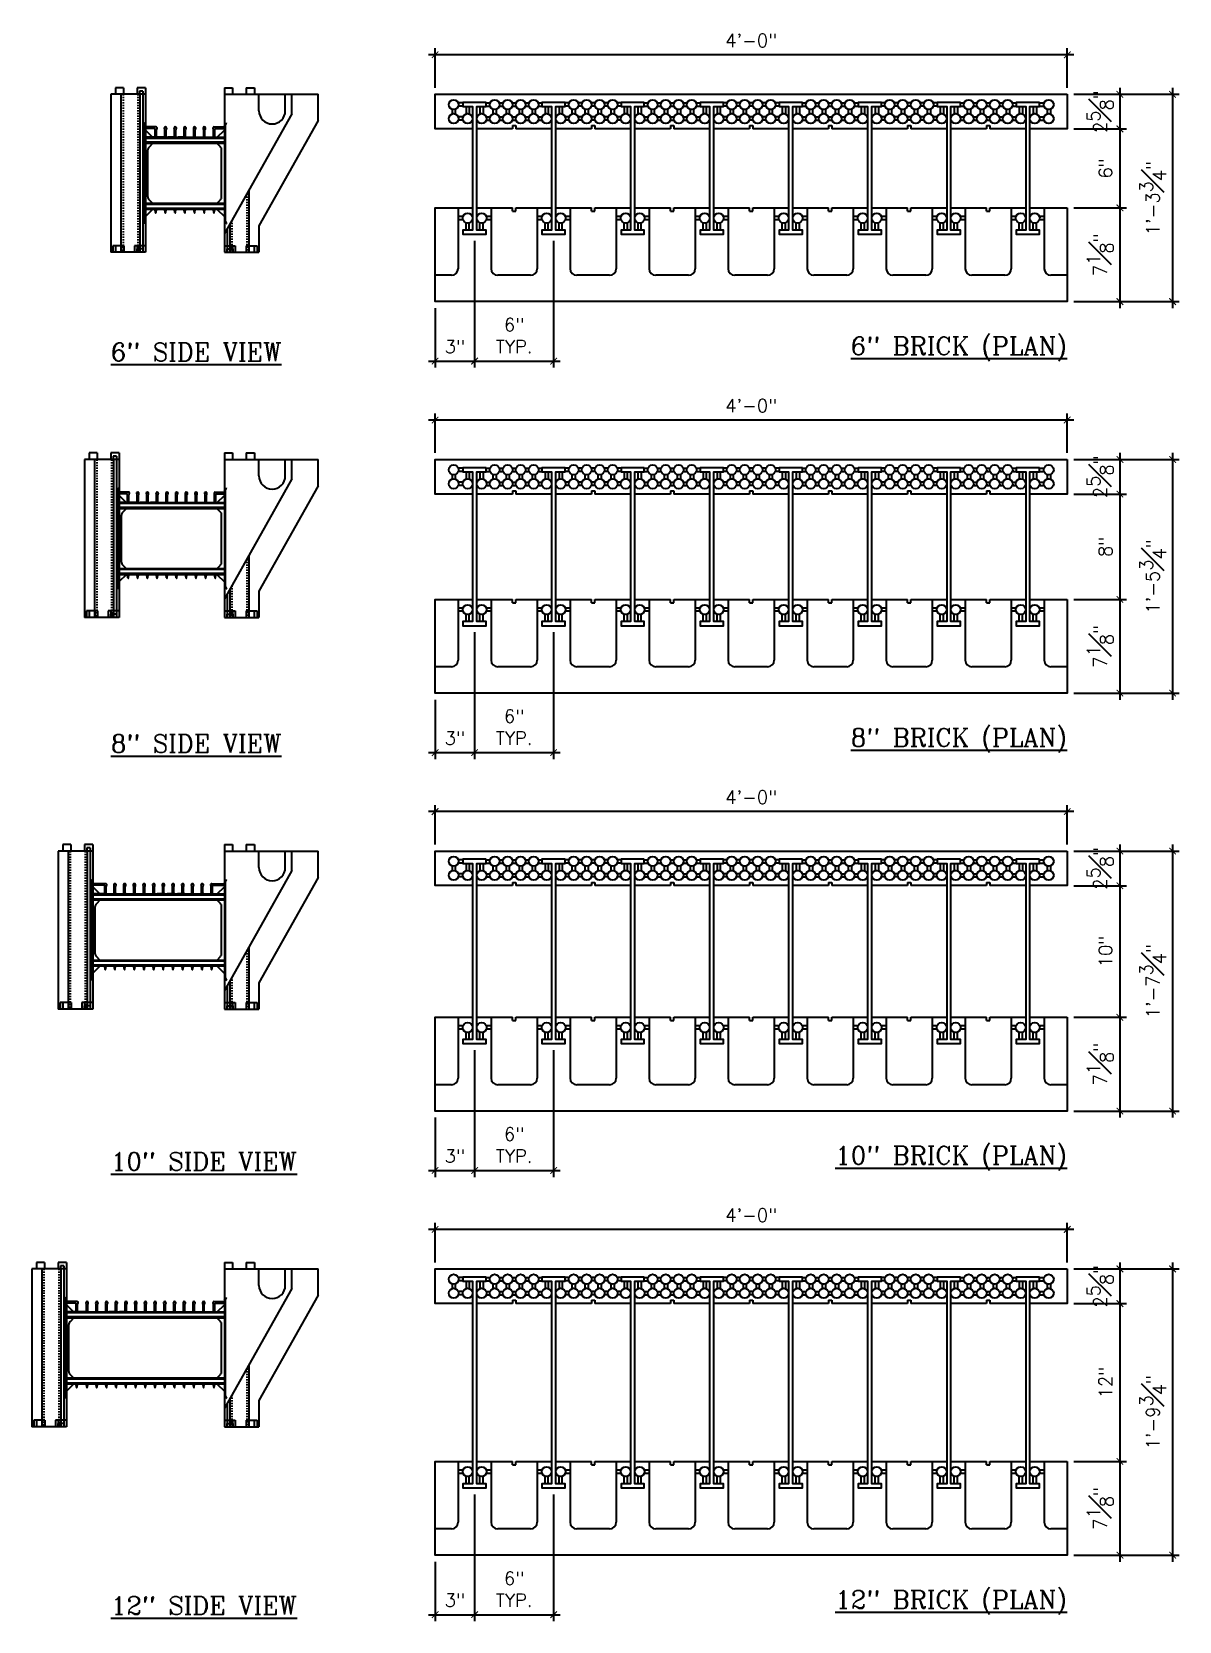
# Model space of a CAD drawing. Header units: inches. Extents: x 436 to 523, y 56 to 176.
import ezdxf

# ---------------------------------------------------------------- set-up
doc = ezdxf.new("R2010")
doc.units = ezdxf.units.IN
doc.header["$MEASUREMENT"] = 0
doc.linetypes.add('DASHED2', pattern=[0.375, 0.25, -0.125])
for name, color, linetype in [('LAYER 12', 12, 'Continuous'), ('LAYER 2', 2, 'Continuous'), ('LAYER 7', 7, 'Continuous'), ('LAYER 8', 8, 'Continuous')]:
    doc.layers.add(name, color=color, linetype=linetype)
doc.styles.add('NOTES', font='simplex.shx', dxfattribs={"height": 1})
doc.styles.add('ROMAN C', font='romanc.shx', dxfattribs={"height": 0.0938})
doc.dimstyles.new('DIM-18$0', dxfattribs={"dimscale": 8, "dimtxt": 1, "dimasz": 0.125, "dimexe": 0.1875, "dimexo": 0.0625, "dimgap": 0.0625, "dimtad": 1, "dimdec": 4, "dimzin": 3, "dimdsep": 46, "dimlunit": 4, "dimtxsty": 'NOTES', "dimblk1": 'ARCHTICK', "dimblk2": 'ARCHTICK', "dimsah": 1, "dimcen": 0.0625, "dimclrd": 256, "dimclre": 256, "dimclrt": 7, "dimadec": 0, "dimazin": 0, "dimtfac": 1, "dimtdec": 4, "dimtofl": 0, "dimtmove": 0, "dimatfit": 3, "dimldrblk": 'ARCHTICK', "dimfxl": 1, "dimfrac": 2, "dimtolj": 1, "dimtzin": 0, "dimarcsym": 0})

msp = doc.modelspace()

# ---------------------------------------------------------------- texts
at = {"layer": 'LAYER 7', "char_height": 1.375, "style": 'ROMAN C'}
for s, insert, attachment_point in [('\\A1;{\\L6" BRICK (PLAN)}', (514.6712, 151.35402), 9), ('\\A1;{\\L6" SIDE VIEW}', (442.04566, 151.35402), 7), ('\\A1;{\\L8" BRICK (PLAN)}', (514.6712, 121.60402), 9), ('\\A1;{\\L8" SIDE VIEW}', (442.04566, 121.60402), 7), ('\\A1;{\\L10" BRICK (PLAN)}', (514.6712, 89.85402), 9), ('\\A1;{\\L10" SIDE VIEW}', (442.04566, 89.85402), 7), ('\\A1;{\\L12" BRICK (PLAN)}', (514.6712, 56.10402), 9), ('\\A1;{\\L12" SIDE VIEW}', (442.04566, 56.10402), 7)]:
    msp.add_mtext_dynamic_manual_height_columns(s, width=51.1351782, gutter_width=5, heights=[0], dxfattribs=dict(at, insert=insert, attachment_point=attachment_point))

# ---------------------------------------------------------------- blocks, each defined once
blk = doc.blocks.new('_ArchTick')
at = {"color": 0, "linetype": 'ByBlock', "const_width": 0.15}
blk.add_lwpolyline([(-0.5, -0.5), (0.5, 0.5)], dxfattribs=at)
blk = doc.blocks.new('*D117')
at = {"layer": 'DEFPOINTS', "color": 0}
for p in [(466.67, 174.62), (466.67, 171.62), (514.67, 171.62)]:
    blk.add_point(p, dxfattribs=at)
at = {"layer": 'LAYER 8', "lineweight": -2}
for p, q in [((466.67, 172.12), (466.67, 175.12)), ((514.67, 172.12), (514.67, 175.12)), ((515.17, 174.62), (466.17, 174.62))]:
    blk.add_line(p, q, dxfattribs=at)
at = {"layer": 'LAYER 8', "lineweight": -2, "xscale": 0.5, "yscale": 0.5, "zscale": 0.5, "rotation": 180}
blk.add_blockref('_ArchTick', (466.67, 174.62), dxfattribs=at)
at = {"layer": 'LAYER 8', "lineweight": -2, "xscale": 0.5, "yscale": 0.5, "zscale": 0.5}
blk.add_blockref('_ArchTick', (514.67, 174.62), dxfattribs=at)
at = {"layer": 'LAYER 8', "color": 7, "insert": (490.67, 175.71), "char_height": 1, "attachment_point": 5, "style": 'NOTES'}
blk.add_mtext('\\A1;4\'-0"', dxfattribs=at)
blk = doc.blocks.new('*D118')
at = {"layer": 'DEFPOINTS', "color": 0}
for p in [(469.67, 160.99), (466.67, 155.87), (469.67, 151.35)]:
    blk.add_point(p, dxfattribs=at)
at = {"layer": 'LAYER 8', "lineweight": -2}
for p, q in [((469.67, 160.49), (469.67, 150.85)), ((466.67, 155.37), (466.67, 150.85)), ((466.17, 151.35), (470.17, 151.35))]:
    blk.add_line(p, q, dxfattribs=at)
at = {"layer": 'LAYER 8', "lineweight": -2, "xscale": 0.5, "yscale": 0.5, "zscale": 0.5, "rotation": 180}
blk.add_blockref('_ArchTick', (466.67, 151.35), dxfattribs=at)
at = {"layer": 'LAYER 8', "lineweight": -2, "xscale": 0.5, "yscale": 0.5, "zscale": 0.5}
blk.add_blockref('_ArchTick', (469.67, 151.35), dxfattribs=at)
at = {"layer": 'LAYER 8', "color": 7, "insert": (468.17, 152.45), "char_height": 1, "attachment_point": 5, "style": 'NOTES'}
blk.add_mtext('\\A1;3"', dxfattribs=at)
blk = doc.blocks.new('*D119')
at = {"layer": 'DEFPOINTS', "color": 0}
for p in [(469.67, 160.99), (475.67, 160.99), (475.67, 151.35)]:
    blk.add_point(p, dxfattribs=at)
at = {"layer": 'LAYER 8', "lineweight": -2}
for p, q in [((469.67, 160.49), (469.67, 150.85)), ((475.67, 160.49), (475.67, 150.85)), ((469.17, 151.35), (476.17, 151.35))]:
    blk.add_line(p, q, dxfattribs=at)
at = {"layer": 'LAYER 8', "lineweight": -2, "xscale": 0.5, "yscale": 0.5, "zscale": 0.5, "rotation": 180}
blk.add_blockref('_ArchTick', (469.67, 151.35), dxfattribs=at)
at = {"layer": 'LAYER 8', "lineweight": -2, "xscale": 0.5, "yscale": 0.5, "zscale": 0.5}
blk.add_blockref('_ArchTick', (475.67, 151.35), dxfattribs=at)
at = {"layer": 'LAYER 8', "color": 7, "insert": (472.67, 153.28), "char_height": 1, "attachment_point": 5, "style": 'NOTES'}
blk.add_mtext('\\A1;6"\\PTYP.', dxfattribs=at)
blk = doc.blocks.new('*D120')
at = {"layer": 'DEFPOINTS', "color": 0}
for p in [(466.67, 146.87), (466.67, 143.87), (514.67, 143.87)]:
    blk.add_point(p, dxfattribs=at)
at = {"layer": 'LAYER 8', "lineweight": -2}
for p, q in [((466.67, 144.37), (466.67, 147.37)), ((514.67, 144.37), (514.67, 147.37)), ((515.17, 146.87), (466.17, 146.87))]:
    blk.add_line(p, q, dxfattribs=at)
at = {"layer": 'LAYER 8', "lineweight": -2, "xscale": 0.5, "yscale": 0.5, "zscale": 0.5, "rotation": 180}
blk.add_blockref('_ArchTick', (466.67, 146.87), dxfattribs=at)
at = {"layer": 'LAYER 8', "lineweight": -2, "xscale": 0.5, "yscale": 0.5, "zscale": 0.5}
blk.add_blockref('_ArchTick', (514.67, 146.87), dxfattribs=at)
at = {"layer": 'LAYER 8', "color": 7, "insert": (490.67, 147.96), "char_height": 1, "attachment_point": 5, "style": 'NOTES'}
blk.add_mtext('\\A1;4\'-0"', dxfattribs=at)
blk = doc.blocks.new('*D121')
at = {"layer": 'DEFPOINTS', "color": 0}
for p in [(466.67, 117.12), (466.67, 114.12), (514.67, 114.12)]:
    blk.add_point(p, dxfattribs=at)
at = {"layer": 'LAYER 8', "lineweight": -2}
for p, q in [((466.67, 114.62), (466.67, 117.62)), ((514.67, 114.62), (514.67, 117.62)), ((515.17, 117.12), (466.17, 117.12))]:
    blk.add_line(p, q, dxfattribs=at)
at = {"layer": 'LAYER 8', "lineweight": -2, "xscale": 0.5, "yscale": 0.5, "zscale": 0.5, "rotation": 180}
blk.add_blockref('_ArchTick', (466.67, 117.12), dxfattribs=at)
at = {"layer": 'LAYER 8', "lineweight": -2, "xscale": 0.5, "yscale": 0.5, "zscale": 0.5}
blk.add_blockref('_ArchTick', (514.67, 117.12), dxfattribs=at)
at = {"layer": 'LAYER 8', "color": 7, "insert": (490.67, 118.21), "char_height": 1, "attachment_point": 5, "style": 'NOTES'}
blk.add_mtext('\\A1;4\'-0"', dxfattribs=at)
blk = doc.blocks.new('*D122')
at = {"layer": 'DEFPOINTS', "color": 0}
for p in [(466.67, 85.37), (466.67, 82.37), (514.67, 82.37)]:
    blk.add_point(p, dxfattribs=at)
at = {"layer": 'LAYER 8', "lineweight": -2}
for p, q in [((466.67, 82.87), (466.67, 85.87)), ((514.67, 82.87), (514.67, 85.87)), ((515.17, 85.37), (466.17, 85.37))]:
    blk.add_line(p, q, dxfattribs=at)
at = {"layer": 'LAYER 8', "lineweight": -2, "xscale": 0.5, "yscale": 0.5, "zscale": 0.5, "rotation": 180}
blk.add_blockref('_ArchTick', (466.67, 85.37), dxfattribs=at)
at = {"layer": 'LAYER 8', "lineweight": -2, "xscale": 0.5, "yscale": 0.5, "zscale": 0.5}
blk.add_blockref('_ArchTick', (514.67, 85.37), dxfattribs=at)
at = {"layer": 'LAYER 8', "color": 7, "insert": (490.67, 86.46), "char_height": 1, "attachment_point": 5, "style": 'NOTES'}
blk.add_mtext('\\A1;4\'-0"', dxfattribs=at)
blk = doc.blocks.new('*D123')
at = {"layer": 'DEFPOINTS', "color": 0}
for p in [(469.67, 131.24), (466.67, 126.12), (469.67, 121.6)]:
    blk.add_point(p, dxfattribs=at)
at = {"layer": 'LAYER 8', "lineweight": -2}
for p, q in [((469.67, 130.74), (469.67, 121.1)), ((466.67, 125.62), (466.67, 121.1)), ((466.17, 121.6), (470.17, 121.6))]:
    blk.add_line(p, q, dxfattribs=at)
at = {"layer": 'LAYER 8', "lineweight": -2, "xscale": 0.5, "yscale": 0.5, "zscale": 0.5, "rotation": 180}
blk.add_blockref('_ArchTick', (466.67, 121.6), dxfattribs=at)
at = {"layer": 'LAYER 8', "lineweight": -2, "xscale": 0.5, "yscale": 0.5, "zscale": 0.5}
blk.add_blockref('_ArchTick', (469.67, 121.6), dxfattribs=at)
at = {"layer": 'LAYER 8', "color": 7, "insert": (468.17, 122.7), "char_height": 1, "attachment_point": 5, "style": 'NOTES'}
blk.add_mtext('\\A1;3"', dxfattribs=at)
blk = doc.blocks.new('*D124')
at = {"layer": 'DEFPOINTS', "color": 0}
for p in [(469.67, 131.24), (475.67, 131.24), (475.67, 121.6)]:
    blk.add_point(p, dxfattribs=at)
at = {"layer": 'LAYER 8', "lineweight": -2}
for p, q in [((469.67, 130.74), (469.67, 121.1)), ((475.67, 130.74), (475.67, 121.1)), ((469.17, 121.6), (476.17, 121.6))]:
    blk.add_line(p, q, dxfattribs=at)
at = {"layer": 'LAYER 8', "lineweight": -2, "xscale": 0.5, "yscale": 0.5, "zscale": 0.5, "rotation": 180}
blk.add_blockref('_ArchTick', (469.67, 121.6), dxfattribs=at)
at = {"layer": 'LAYER 8', "lineweight": -2, "xscale": 0.5, "yscale": 0.5, "zscale": 0.5}
blk.add_blockref('_ArchTick', (475.67, 121.6), dxfattribs=at)
at = {"layer": 'LAYER 8', "color": 7, "insert": (472.67, 123.53), "char_height": 1, "attachment_point": 5, "style": 'NOTES'}
blk.add_mtext('\\A1;6"\\PTYP.', dxfattribs=at)
blk = doc.blocks.new('*D125')
at = {"layer": 'DEFPOINTS', "color": 0}
for p in [(469.67, 99.49), (466.67, 94.37), (469.67, 89.85)]:
    blk.add_point(p, dxfattribs=at)
at = {"layer": 'LAYER 8', "lineweight": -2}
for p, q in [((469.67, 98.99), (469.67, 89.35)), ((466.67, 93.87), (466.67, 89.35)), ((466.17, 89.85), (470.17, 89.85))]:
    blk.add_line(p, q, dxfattribs=at)
at = {"layer": 'LAYER 8', "lineweight": -2, "xscale": 0.5, "yscale": 0.5, "zscale": 0.5, "rotation": 180}
blk.add_blockref('_ArchTick', (466.67, 89.85), dxfattribs=at)
at = {"layer": 'LAYER 8', "lineweight": -2, "xscale": 0.5, "yscale": 0.5, "zscale": 0.5}
blk.add_blockref('_ArchTick', (469.67, 89.85), dxfattribs=at)
at = {"layer": 'LAYER 8', "color": 7, "insert": (468.17, 90.95), "char_height": 1, "attachment_point": 5, "style": 'NOTES'}
blk.add_mtext('\\A1;3"', dxfattribs=at)
blk = doc.blocks.new('*D126')
at = {"layer": 'DEFPOINTS', "color": 0}
for p in [(469.67, 99.49), (475.67, 99.49), (475.67, 89.85)]:
    blk.add_point(p, dxfattribs=at)
at = {"layer": 'LAYER 8', "lineweight": -2}
for p, q in [((469.67, 98.99), (469.67, 89.35)), ((475.67, 98.99), (475.67, 89.35)), ((469.17, 89.85), (476.17, 89.85))]:
    blk.add_line(p, q, dxfattribs=at)
at = {"layer": 'LAYER 8', "lineweight": -2, "xscale": 0.5, "yscale": 0.5, "zscale": 0.5, "rotation": 180}
blk.add_blockref('_ArchTick', (469.67, 89.85), dxfattribs=at)
at = {"layer": 'LAYER 8', "lineweight": -2, "xscale": 0.5, "yscale": 0.5, "zscale": 0.5}
blk.add_blockref('_ArchTick', (475.67, 89.85), dxfattribs=at)
at = {"layer": 'LAYER 8', "color": 7, "insert": (472.67, 91.78), "char_height": 1, "attachment_point": 5, "style": 'NOTES'}
blk.add_mtext('\\A1;6"\\PTYP.', dxfattribs=at)
blk = doc.blocks.new('*D127')
at = {"layer": 'DEFPOINTS', "color": 0}
for p in [(469.67, 65.74), (466.67, 60.62), (469.67, 56.1)]:
    blk.add_point(p, dxfattribs=at)
at = {"layer": 'LAYER 8', "lineweight": -2}
for p, q in [((469.67, 65.24), (469.67, 55.6)), ((466.67, 60.12), (466.67, 55.6)), ((466.17, 56.1), (470.17, 56.1))]:
    blk.add_line(p, q, dxfattribs=at)
at = {"layer": 'LAYER 8', "lineweight": -2, "xscale": 0.5, "yscale": 0.5, "zscale": 0.5, "rotation": 180}
blk.add_blockref('_ArchTick', (466.67, 56.1), dxfattribs=at)
at = {"layer": 'LAYER 8', "lineweight": -2, "xscale": 0.5, "yscale": 0.5, "zscale": 0.5}
blk.add_blockref('_ArchTick', (469.67, 56.1), dxfattribs=at)
at = {"layer": 'LAYER 8', "color": 7, "insert": (468.17, 57.2), "char_height": 1, "attachment_point": 5, "style": 'NOTES'}
blk.add_mtext('\\A1;3"', dxfattribs=at)
blk = doc.blocks.new('*D128')
at = {"layer": 'DEFPOINTS', "color": 0}
for p in [(469.67, 65.74), (475.67, 65.74), (475.67, 56.1)]:
    blk.add_point(p, dxfattribs=at)
at = {"layer": 'LAYER 8', "lineweight": -2}
for p, q in [((469.67, 65.24), (469.67, 55.6)), ((475.67, 65.24), (475.67, 55.6)), ((469.17, 56.1), (476.17, 56.1))]:
    blk.add_line(p, q, dxfattribs=at)
at = {"layer": 'LAYER 8', "lineweight": -2, "xscale": 0.5, "yscale": 0.5, "zscale": 0.5, "rotation": 180}
blk.add_blockref('_ArchTick', (469.67, 56.1), dxfattribs=at)
at = {"layer": 'LAYER 8', "lineweight": -2, "xscale": 0.5, "yscale": 0.5, "zscale": 0.5}
blk.add_blockref('_ArchTick', (475.67, 56.1), dxfattribs=at)
at = {"layer": 'LAYER 8', "color": 7, "insert": (472.67, 58.03), "char_height": 1, "attachment_point": 5, "style": 'NOTES'}
blk.add_mtext('\\A1;6"\\PTYP.', dxfattribs=at)
blk = doc.blocks.new('*D129')
at = {"layer": 'DEFPOINTS', "color": 0}
for p in [(514.67, 171.62), (514.67, 168.99), (518.67, 168.99)]:
    blk.add_point(p, dxfattribs=at)
at = {"layer": 'LAYER 8', "lineweight": -2}
for p, q in [((515.17, 171.62), (519.17, 171.62)), ((518.67, 172.12), (518.67, 168.49)), ((515.17, 168.99), (519.17, 168.99))]:
    blk.add_line(p, q, dxfattribs=at)
at = {"layer": 'LAYER 8', "lineweight": -2, "xscale": 0.5, "yscale": 0.5, "zscale": 0.5}
for p, rotation in [((518.67, 171.62), 90), ((518.67, 168.99), 270)]:
    blk.add_blockref('_ArchTick', p, dxfattribs=dict(at, rotation=rotation))
at = {"layer": 'LAYER 8', "color": 7, "insert": (517.17, 170.31), "char_height": 1, "attachment_point": 5, "rotation": 90, "style": 'NOTES'}
blk.add_mtext('\\A1;2{\\H1.000000x;\\S5#8;}"', dxfattribs=at)
blk = doc.blocks.new('*D130')
at = {"layer": 'DEFPOINTS', "color": 0}
for p in [(514.67, 168.99), (514.67, 162.99), (518.67, 162.99)]:
    blk.add_point(p, dxfattribs=at)
at = {"layer": 'LAYER 8', "lineweight": -2}
for p, q in [((518.67, 169.49), (518.67, 162.49)), ((515.17, 168.99), (519.17, 168.99)), ((515.17, 162.99), (519.17, 162.99))]:
    blk.add_line(p, q, dxfattribs=at)
at = {"layer": 'LAYER 8', "lineweight": -2, "xscale": 0.5, "yscale": 0.5, "zscale": 0.5}
for p, rotation in [((518.67, 168.99), 90), ((518.67, 162.99), 270)]:
    blk.add_blockref('_ArchTick', p, dxfattribs=dict(at, rotation=rotation))
at = {"layer": 'LAYER 8', "color": 7, "insert": (517.58, 165.99), "char_height": 1, "attachment_point": 5, "rotation": 90, "style": 'NOTES'}
blk.add_mtext('\\A1;6"', dxfattribs=at)
blk = doc.blocks.new('*D131')
at = {"layer": 'DEFPOINTS', "color": 0}
for p in [(514.67, 162.99), (514.67, 155.87), (518.67, 155.87)]:
    blk.add_point(p, dxfattribs=at)
at = {"layer": 'LAYER 8', "lineweight": -2}
for p, q in [((518.67, 163.49), (518.67, 155.37)), ((515.17, 162.99), (519.17, 162.99)), ((515.17, 155.87), (519.17, 155.87))]:
    blk.add_line(p, q, dxfattribs=at)
at = {"layer": 'LAYER 8', "lineweight": -2, "xscale": 0.5, "yscale": 0.5, "zscale": 0.5}
for p, rotation in [((518.67, 162.99), 90), ((518.67, 155.87), 270)]:
    blk.add_blockref('_ArchTick', p, dxfattribs=dict(at, rotation=rotation))
at = {"layer": 'LAYER 8', "color": 7, "insert": (517.17, 159.43), "char_height": 1, "attachment_point": 5, "rotation": 90, "style": 'NOTES'}
blk.add_mtext('\\A1;7{\\H1.000000x;\\S1#8;}"', dxfattribs=at)
blk = doc.blocks.new('*D132')
at = {"layer": 'DEFPOINTS', "color": 0}
for p in [(514.67, 171.62), (514.67, 155.87), (522.67, 155.87)]:
    blk.add_point(p, dxfattribs=at)
at = {"layer": 'LAYER 8', "lineweight": -2}
for p, q in [((515.17, 171.62), (523.17, 171.62)), ((522.67, 172.12), (522.67, 155.37)), ((515.17, 155.87), (523.17, 155.87))]:
    blk.add_line(p, q, dxfattribs=at)
at = {"layer": 'LAYER 8', "lineweight": -2, "xscale": 0.5, "yscale": 0.5, "zscale": 0.5}
for p, rotation in [((522.67, 171.62), 90), ((522.67, 155.87), 270)]:
    blk.add_blockref('_ArchTick', p, dxfattribs=dict(at, rotation=rotation))
at = {"layer": 'LAYER 8', "color": 7, "insert": (521.17, 163.74), "char_height": 1, "attachment_point": 5, "rotation": 90, "style": 'NOTES'}
blk.add_mtext('\\A1;1\'-3{\\H1.000000x;\\S3#4;}"', dxfattribs=at)
blk = doc.blocks.new('*D133')
at = {"layer": 'DEFPOINTS', "color": 0}
for p in [(514.67, 143.87), (514.67, 141.24), (518.67, 141.24)]:
    blk.add_point(p, dxfattribs=at)
at = {"layer": 'LAYER 8', "lineweight": -2}
for p, q in [((515.17, 143.87), (519.17, 143.87)), ((518.67, 144.37), (518.67, 140.74)), ((515.17, 141.24), (519.17, 141.24))]:
    blk.add_line(p, q, dxfattribs=at)
at = {"layer": 'LAYER 8', "lineweight": -2, "xscale": 0.5, "yscale": 0.5, "zscale": 0.5}
for p, rotation in [((518.67, 143.87), 90), ((518.67, 141.24), 270)]:
    blk.add_blockref('_ArchTick', p, dxfattribs=dict(at, rotation=rotation))
at = {"layer": 'LAYER 8', "color": 7, "insert": (517.17, 142.56), "char_height": 1, "attachment_point": 5, "rotation": 90, "style": 'NOTES'}
blk.add_mtext('\\A1;2{\\H1.000000x;\\S5#8;}"', dxfattribs=at)
blk = doc.blocks.new('*D134')
at = {"layer": 'DEFPOINTS', "color": 0}
for p in [(514.67, 141.24), (514.67, 133.24), (518.67, 133.24)]:
    blk.add_point(p, dxfattribs=at)
at = {"layer": 'LAYER 8', "lineweight": -2}
for p, q in [((518.67, 141.74), (518.67, 132.74)), ((515.17, 141.24), (519.17, 141.24)), ((515.17, 133.24), (519.17, 133.24))]:
    blk.add_line(p, q, dxfattribs=at)
at = {"layer": 'LAYER 8', "lineweight": -2, "xscale": 0.5, "yscale": 0.5, "zscale": 0.5}
for p, rotation in [((518.67, 141.24), 90), ((518.67, 133.24), 270)]:
    blk.add_blockref('_ArchTick', p, dxfattribs=dict(at, rotation=rotation))
at = {"layer": 'LAYER 8', "color": 7, "insert": (517.58, 137.24), "char_height": 1, "attachment_point": 5, "rotation": 90, "style": 'NOTES'}
blk.add_mtext('\\A1;8"', dxfattribs=at)
blk = doc.blocks.new('*D135')
at = {"layer": 'DEFPOINTS', "color": 0}
for p in [(514.67, 133.24), (514.67, 126.12), (518.67, 126.12)]:
    blk.add_point(p, dxfattribs=at)
at = {"layer": 'LAYER 8', "lineweight": -2}
for p, q in [((515.17, 133.24), (519.17, 133.24)), ((518.67, 133.74), (518.67, 125.62)), ((515.17, 126.12), (519.17, 126.12))]:
    blk.add_line(p, q, dxfattribs=at)
at = {"layer": 'LAYER 8', "lineweight": -2, "xscale": 0.5, "yscale": 0.5, "zscale": 0.5}
for p, rotation in [((518.67, 133.24), 90), ((518.67, 126.12), 270)]:
    blk.add_blockref('_ArchTick', p, dxfattribs=dict(at, rotation=rotation))
at = {"layer": 'LAYER 8', "color": 7, "insert": (517.17, 129.68), "char_height": 1, "attachment_point": 5, "rotation": 90, "style": 'NOTES'}
blk.add_mtext('\\A1;7{\\H1.000000x;\\S1#8;}"', dxfattribs=at)
blk = doc.blocks.new('*D136')
at = {"layer": 'DEFPOINTS', "color": 0}
for p in [(514.67, 143.87), (514.67, 126.12), (522.67, 126.12)]:
    blk.add_point(p, dxfattribs=at)
at = {"layer": 'LAYER 8', "lineweight": -2}
for p, q in [((515.17, 143.87), (523.17, 143.87)), ((522.67, 144.37), (522.67, 125.62)), ((515.17, 126.12), (523.17, 126.12))]:
    blk.add_line(p, q, dxfattribs=at)
at = {"layer": 'LAYER 8', "lineweight": -2, "xscale": 0.5, "yscale": 0.5, "zscale": 0.5}
for p, rotation in [((522.67, 143.87), 90), ((522.67, 126.12), 270)]:
    blk.add_blockref('_ArchTick', p, dxfattribs=dict(at, rotation=rotation))
at = {"layer": 'LAYER 8', "color": 7, "insert": (521.17, 134.99), "char_height": 1, "attachment_point": 5, "rotation": 90, "style": 'NOTES'}
blk.add_mtext('\\A1;1\'-5{\\H1.000000x;\\S3#4;}"', dxfattribs=at)
blk = doc.blocks.new('*D137')
at = {"layer": 'DEFPOINTS', "color": 0}
for p in [(514.67, 114.12), (514.67, 111.49), (518.67, 111.49)]:
    blk.add_point(p, dxfattribs=at)
at = {"layer": 'LAYER 8', "lineweight": -2}
for p, q in [((515.17, 114.12), (519.17, 114.12)), ((518.67, 114.62), (518.67, 110.99)), ((515.17, 111.49), (519.17, 111.49))]:
    blk.add_line(p, q, dxfattribs=at)
at = {"layer": 'LAYER 8', "lineweight": -2, "xscale": 0.5, "yscale": 0.5, "zscale": 0.5}
for p, rotation in [((518.67, 114.12), 90), ((518.67, 111.49), 270)]:
    blk.add_blockref('_ArchTick', p, dxfattribs=dict(at, rotation=rotation))
at = {"layer": 'LAYER 8', "color": 7, "insert": (517.17, 112.81), "char_height": 1, "attachment_point": 5, "rotation": 90, "style": 'NOTES'}
blk.add_mtext('\\A1;2{\\H1.000000x;\\S5#8;}"', dxfattribs=at)
blk = doc.blocks.new('*D138')
at = {"layer": 'DEFPOINTS', "color": 0}
for p in [(514.67, 111.49), (514.67, 101.49), (518.67, 101.49)]:
    blk.add_point(p, dxfattribs=at)
at = {"layer": 'LAYER 8', "lineweight": -2}
for p, q in [((515.17, 111.49), (519.17, 111.49)), ((518.67, 111.99), (518.67, 100.99)), ((515.17, 101.49), (519.17, 101.49))]:
    blk.add_line(p, q, dxfattribs=at)
at = {"layer": 'LAYER 8', "lineweight": -2, "xscale": 0.5, "yscale": 0.5, "zscale": 0.5}
for p, rotation in [((518.67, 111.49), 90), ((518.67, 101.49), 270)]:
    blk.add_blockref('_ArchTick', p, dxfattribs=dict(at, rotation=rotation))
at = {"layer": 'LAYER 8', "color": 7, "insert": (517.58, 106.49), "char_height": 1, "attachment_point": 5, "rotation": 90, "style": 'NOTES'}
blk.add_mtext('\\A1;10"', dxfattribs=at)
blk = doc.blocks.new('*D139')
at = {"layer": 'DEFPOINTS', "color": 0}
for p in [(514.67, 101.49), (514.67, 94.37), (518.67, 94.37)]:
    blk.add_point(p, dxfattribs=at)
at = {"layer": 'LAYER 8', "lineweight": -2}
for p, q in [((515.17, 101.49), (519.17, 101.49)), ((518.67, 101.99), (518.67, 93.87)), ((515.17, 94.37), (519.17, 94.37))]:
    blk.add_line(p, q, dxfattribs=at)
at = {"layer": 'LAYER 8', "lineweight": -2, "xscale": 0.5, "yscale": 0.5, "zscale": 0.5}
for p, rotation in [((518.67, 101.49), 90), ((518.67, 94.37), 270)]:
    blk.add_blockref('_ArchTick', p, dxfattribs=dict(at, rotation=rotation))
at = {"layer": 'LAYER 8', "color": 7, "insert": (517.17, 97.93), "char_height": 1, "attachment_point": 5, "rotation": 90, "style": 'NOTES'}
blk.add_mtext('\\A1;7{\\H1.000000x;\\S1#8;}"', dxfattribs=at)
blk = doc.blocks.new('*D140')
at = {"layer": 'DEFPOINTS', "color": 0}
for p in [(514.67, 114.12), (514.67, 94.37), (522.67, 94.37)]:
    blk.add_point(p, dxfattribs=at)
at = {"layer": 'LAYER 8', "lineweight": -2}
for p, q in [((515.17, 114.12), (523.17, 114.12)), ((522.67, 114.62), (522.67, 93.87)), ((515.17, 94.37), (523.17, 94.37))]:
    blk.add_line(p, q, dxfattribs=at)
at = {"layer": 'LAYER 8', "lineweight": -2, "xscale": 0.5, "yscale": 0.5, "zscale": 0.5}
for p, rotation in [((522.67, 114.12), 90), ((522.67, 94.37), 270)]:
    blk.add_blockref('_ArchTick', p, dxfattribs=dict(at, rotation=rotation))
at = {"layer": 'LAYER 8', "color": 7, "insert": (521.17, 104.24), "char_height": 1, "attachment_point": 5, "rotation": 90, "style": 'NOTES'}
blk.add_mtext('\\A1;1\'-7{\\H1.000000x;\\S3#4;}"', dxfattribs=at)
blk = doc.blocks.new('*D141')
at = {"layer": 'DEFPOINTS', "color": 0}
for p in [(514.67, 82.37), (514.67, 79.74), (518.67, 79.74)]:
    blk.add_point(p, dxfattribs=at)
at = {"layer": 'LAYER 8', "lineweight": -2}
for p, q in [((515.17, 82.37), (519.17, 82.37)), ((518.67, 82.87), (518.67, 79.24)), ((515.17, 79.74), (519.17, 79.74))]:
    blk.add_line(p, q, dxfattribs=at)
at = {"layer": 'LAYER 8', "lineweight": -2, "xscale": 0.5, "yscale": 0.5, "zscale": 0.5}
for p, rotation in [((518.67, 82.37), 90), ((518.67, 79.74), 270)]:
    blk.add_blockref('_ArchTick', p, dxfattribs=dict(at, rotation=rotation))
at = {"layer": 'LAYER 8', "color": 7, "insert": (517.17, 81.06), "char_height": 1, "attachment_point": 5, "rotation": 90, "style": 'NOTES'}
blk.add_mtext('\\A1;2{\\H1.000000x;\\S5#8;}"', dxfattribs=at)
blk = doc.blocks.new('*D142')
at = {"layer": 'DEFPOINTS', "color": 0}
for p in [(514.67, 79.74), (514.67, 67.74), (518.67, 67.74)]:
    blk.add_point(p, dxfattribs=at)
at = {"layer": 'LAYER 8', "lineweight": -2}
for p, q in [((515.17, 79.74), (519.17, 79.74)), ((518.67, 80.24), (518.67, 67.24)), ((515.17, 67.74), (519.17, 67.74))]:
    blk.add_line(p, q, dxfattribs=at)
at = {"layer": 'LAYER 8', "lineweight": -2, "xscale": 0.5, "yscale": 0.5, "zscale": 0.5}
for p, rotation in [((518.67, 79.74), 90), ((518.67, 67.74), 270)]:
    blk.add_blockref('_ArchTick', p, dxfattribs=dict(at, rotation=rotation))
at = {"layer": 'LAYER 8', "color": 7, "insert": (517.58, 73.74), "char_height": 1, "attachment_point": 5, "rotation": 90, "style": 'NOTES'}
blk.add_mtext('\\A1;12"', dxfattribs=at)
blk = doc.blocks.new('*D143')
at = {"layer": 'DEFPOINTS', "color": 0}
for p in [(514.67, 67.74), (514.67, 60.62), (518.67, 60.62)]:
    blk.add_point(p, dxfattribs=at)
at = {"layer": 'LAYER 8', "lineweight": -2}
for p, q in [((515.17, 67.74), (519.17, 67.74)), ((518.67, 68.24), (518.67, 60.12)), ((515.17, 60.62), (519.17, 60.62))]:
    blk.add_line(p, q, dxfattribs=at)
at = {"layer": 'LAYER 8', "lineweight": -2, "xscale": 0.5, "yscale": 0.5, "zscale": 0.5}
for p, rotation in [((518.67, 67.74), 90), ((518.67, 60.62), 270)]:
    blk.add_blockref('_ArchTick', p, dxfattribs=dict(at, rotation=rotation))
at = {"layer": 'LAYER 8', "color": 7, "insert": (517.17, 64.18), "char_height": 1, "attachment_point": 5, "rotation": 90, "style": 'NOTES'}
blk.add_mtext('\\A1;7{\\H1.000000x;\\S1#8;}"', dxfattribs=at)
blk = doc.blocks.new('*D144')
at = {"layer": 'DEFPOINTS', "color": 0}
for p in [(514.67, 82.37), (514.67, 60.62), (522.67, 60.62)]:
    blk.add_point(p, dxfattribs=at)
at = {"layer": 'LAYER 8', "lineweight": -2}
for p, q in [((515.17, 82.37), (523.17, 82.37)), ((522.67, 82.87), (522.67, 60.12)), ((515.17, 60.62), (523.17, 60.62))]:
    blk.add_line(p, q, dxfattribs=at)
at = {"layer": 'LAYER 8', "lineweight": -2, "xscale": 0.5, "yscale": 0.5, "zscale": 0.5}
for p, rotation in [((522.67, 82.37), 90), ((522.67, 60.62), 270)]:
    blk.add_blockref('_ArchTick', p, dxfattribs=dict(at, rotation=rotation))
at = {"layer": 'LAYER 8', "color": 7, "insert": (521.17, 71.49), "char_height": 1, "attachment_point": 5, "rotation": 90, "style": 'NOTES'}
blk.add_mtext('\\A1;1\'-9{\\H1.000000x;\\S3#4;}"', dxfattribs=at)

# ---------------------------------------------------------------- dimensions: what is measured, and where the dimension line sits
at = {"layer": 'LAYER 8'}
for base, p1, p2, picture, middle in [((466.6712, 174.61827), (514.6712, 171.61827), (466.6712, 171.61827), '*D117', (490.6712, 175.7135)), ((469.6712, 151.35402), (466.6712, 155.86827), (469.6712, 160.99217), '*D118', (468.1712, 152.44926)), ((466.6712, 146.86827), (514.6712, 143.86827), (466.6712, 143.86827), '*D120', (490.6712, 147.9635)), ((469.6712, 121.60402), (466.6712, 126.11827), (469.6712, 131.24217), '*D123', (468.1712, 122.69926)), ((466.6712, 117.11827), (514.6712, 114.11827), (466.6712, 114.11827), '*D121', (490.6712, 118.2135)), ((469.6712, 89.85402), (466.6712, 94.36827), (469.6712, 99.49217), '*D125', (468.1712, 90.94926)), ((466.6712, 85.36827), (514.6712, 82.36827), (466.6712, 82.36827), '*D122', (490.6712, 86.4635)), ((469.6712, 56.10402), (466.6712, 60.61827), (469.6712, 65.74217), '*D127', (468.1712, 57.19926))]:
    dim = msp.add_linear_dim(base=base, p1=p1, p2=p2, dimstyle='DIM-18$0', override={"dimasz": 0.0625, "dimexe": 0.0625, "dimdle": 0.0625, "dimfrac": 1}, dxfattribs=at)
    dim.commit()
    dim.dimension.update_dxf_attribs({"geometry": picture, "text_midpoint": middle})
for base, p1, p2, picture, middle in [((518.6712, 168.99327), (514.6712, 171.61827), (514.6712, 168.99327), '*D129', (518.6712, 170.30577)), ((518.6712, 141.24327), (514.6712, 143.86827), (514.6712, 141.24327), '*D133', (518.6712, 142.55577)), ((518.6712, 111.49327), (514.6712, 114.11827), (514.6712, 111.49327), '*D137', (518.6712, 112.80577)), ((518.6712, 79.74327), (514.6712, 82.36827), (514.6712, 79.74327), '*D141', (518.6712, 81.05577))]:
    dim = msp.add_linear_dim(base=base, p1=p1, p2=p2, angle=90, dimstyle='DIM-18$0', override={"dimasz": 0.0625, "dimexe": 0.0625, "dimdle": 0.0625, "dimfrac": 1}, dxfattribs=at)
    dim.commit()
    dim.dimension.update_dxf_attribs({"geometry": picture, "text_midpoint": middle, "dimtype": 160})
for base, p1, p2, picture, middle in [((522.6712, 155.86827), (514.6712, 171.61827), (514.6712, 155.86827), '*D132', (521.1712, 163.74327)), ((518.6712, 162.99327), (514.6712, 168.99327), (514.6712, 162.99327), '*D130', (517.57596, 165.99327)), ((518.6712, 155.86827), (514.6712, 162.99327), (514.6712, 155.86827), '*D131', (517.1712, 159.43077)), ((522.6712, 126.11827), (514.6712, 143.86827), (514.6712, 126.11827), '*D136', (521.1712, 134.99327)), ((518.6712, 133.24327), (514.6712, 141.24327), (514.6712, 133.24327), '*D134', (517.57596, 137.24327)), ((518.6712, 126.11827), (514.6712, 133.24327), (514.6712, 126.11827), '*D135', (517.1712, 129.68077)), ((522.6712, 94.36827), (514.6712, 114.11827), (514.6712, 94.36827), '*D140', (521.1712, 104.24327)), ((518.6712, 101.49327), (514.6712, 111.49327), (514.6712, 101.49327), '*D138', (517.57596, 106.49327)), ((518.6712, 94.36827), (514.6712, 101.49327), (514.6712, 94.36827), '*D139', (517.1712, 97.93077)), ((522.6712, 60.61827), (514.6712, 82.36827), (514.6712, 60.61827), '*D144', (521.1712, 71.49327)), ((518.6712, 60.61827), (514.6712, 67.74327), (514.6712, 60.61827), '*D143', (517.1712, 64.18077))]:
    dim = msp.add_linear_dim(base=base, p1=p1, p2=p2, angle=90, dimstyle='DIM-18$0', override={"dimasz": 0.0625, "dimexe": 0.0625, "dimdle": 0.0625, "dimfrac": 1}, dxfattribs=at)
    dim.commit()
    dim.dimension.update_dxf_attribs({"geometry": picture, "text_midpoint": middle})
for base, p1, p2, picture, middle in [((475.6712, 151.35402), (469.6712, 160.99217), (475.6712, 160.99217), '*D119', (472.6712, 153.28259)), ((475.6712, 121.60402), (469.6712, 131.24217), (475.6712, 131.24217), '*D124', (472.6712, 123.53259)), ((475.6712, 89.85402), (469.6712, 99.49217), (475.6712, 99.49217), '*D126', (472.6712, 91.78259)), ((475.6712, 56.10402), (469.6712, 65.74217), (475.6712, 65.74217), '*D128', (472.6712, 58.03259))]:
    dim = msp.add_linear_dim(base=base, p1=p1, p2=p2, text='<>\\PTYP.', dimstyle='DIM-18$0', override={"dimasz": 0.0625, "dimexe": 0.0625, "dimdle": 0.0625, "dimfrac": 1}, dxfattribs=at)
    dim.commit()
    dim.dimension.update_dxf_attribs({"geometry": picture, "text_midpoint": middle})
dim = msp.add_linear_dim(base=(518.6712, 67.74327), p1=(514.6712, 79.74327), p2=(514.6712, 67.74327), angle=90, text='12"', dimstyle='DIM-18$0', override={"dimasz": 0.0625, "dimexe": 0.0625, "dimdle": 0.0625, "dimfrac": 1}, dxfattribs=at)
dim.commit()
dim.dimension.update_dxf_attribs({"geometry": '*D142', "text_midpoint": (517.57596, 73.74327)})

# ---------------------------------------------------------------- linework, layer by layer
at = {"layer": 'LAYER 12'}
for p, q in [((442.39566, 172.11827), (442.39566, 171.61827)), ((443.02066, 172.11827), (442.39566, 172.11827)), ((442.39566, 172.11827), (442.39566, 171.61827)), ((443.02066, 172.11827), (442.39566, 172.11827)), ((442.81066, 171.61827), (442.81066, 159.61827)), ((443.02066, 172.11827), (443.02066, 171.61827)), ((443.02066, 172.11827), (443.02066, 171.61827)), ((444.04566, 172.11827), (444.04566, 171.61827)), ((444.67066, 172.11827), (444.04566, 172.11827)), ((444.04566, 172.11827), (444.04566, 171.61827)), ((444.67066, 172.11827), (444.04566, 172.11827)), ((444.22066, 171.86827), (444.22066, 171.61827)), ((444.47066, 171.86827), (444.22066, 171.86827)), ((444.22066, 171.86827), (444.22066, 171.61827)), ((444.47066, 171.86827), (444.22066, 171.86827)), ((444.25566, 171.61827), (444.25566, 159.61827)), ((444.47066, 171.86827), (444.47066, 159.61827)), ((444.47066, 171.86827), (444.47066, 171.61827)), ((444.67066, 172.11827), (444.67066, 171.61827)), ((450.67066, 172.11827), (451.29566, 172.11827)), ((450.67066, 172.11827), (450.67066, 171.61827)), ((450.67066, 172.11827), (451.29566, 172.11827)), ((451.29566, 172.11827), (451.29566, 171.61827)), ((451.29566, 172.11827), (451.29566, 171.61827)), ((452.32066, 172.11827), (452.32066, 171.61827)), ((452.32066, 172.11827), (452.94566, 172.11827)), ((452.32066, 172.11827), (452.32066, 171.61827)), ((452.32066, 172.11827), (452.94566, 172.11827)), ((452.94566, 172.11827), (452.94566, 171.61827)), ((452.94566, 172.11827), (452.94566, 171.61827)), ((444.54566, 169.45879), (444.50816, 169.43714)), ((444.62066, 169.24228), (444.50816, 169.43714)), ((444.67066, 169.24228), (444.54566, 169.45879)), ((444.62066, 169.24228), (444.62066, 161.99425)), ((444.67066, 169.24228), (444.67066, 161.99425)), ((445.47618, 169.14228), (444.67066, 169.14228)), ((449.88316, 169.14228), (450.67066, 169.14228)), ((450.67066, 169.24228), (450.79566, 169.45879)), ((450.67066, 169.24228), (450.67066, 161.99425)), ((450.72066, 169.24228), (450.83316, 169.43714)), ((450.72066, 169.24228), (450.72066, 161.99425)), ((450.79566, 169.45879), (450.83316, 169.43714)), ((445.40816, 169.01728), (444.67066, 169.01728)), ((445.22066, 168.36296), (444.67066, 168.89322)), ((444.67066, 168.36296), (445.22066, 168.36296)), ((445.35816, 168.36296), (444.67066, 168.36296)), ((444.67066, 168.36296), (450.67066, 168.36296)), ((450.67066, 168.27296), (444.67066, 168.27296)), ((450.67066, 167.97296), (444.67066, 167.97296)), ((450.67066, 167.88296), (444.67066, 167.88296)), ((445.22066, 167.88296), (444.94853, 167.61083)), ((445.35816, 168.36296), (445.55816, 168.36296)), ((445.40816, 168.41296), (445.40816, 169.01728)), ((445.50816, 168.41296), (445.50816, 168.93085)), ((446.17066, 168.36296), (445.55816, 168.36296)), ((446.09566, 168.36296), (446.29566, 168.36296)), ((446.14566, 168.41296), (446.14566, 168.93085)), ((446.24566, 168.41296), (446.24566, 168.93085)), ((446.97066, 168.36296), (446.37066, 168.36296)), ((446.83316, 168.36296), (447.03316, 168.36296)), ((446.88316, 168.41296), (446.88316, 168.93085)), ((446.98316, 168.41296), (446.98316, 168.93085)), ((447.72066, 168.36296), (447.17066, 168.36296)), ((447.77066, 168.36296), (447.57066, 168.36296)), ((447.62066, 168.41296), (447.62066, 168.93085)), ((447.72066, 168.41296), (447.72066, 168.93085)), ((448.50816, 168.36296), (448.30816, 168.36296)), ((448.35816, 168.41296), (448.35816, 168.93085)), ((448.45816, 168.41296), (448.45816, 168.93085)), ((449.24566, 168.36296), (449.04566, 168.36296)), ((449.09566, 168.41296), (449.09566, 168.93085)), ((449.19566, 168.41296), (449.19566, 168.93085)), ((449.78316, 168.36296), (449.98316, 168.36296)), ((449.83316, 168.41296), (449.83316, 168.93085)), ((449.93316, 168.41296), (449.93316, 169.01728)), ((449.93316, 169.01728), (450.67066, 169.01728)), ((449.98316, 168.36296), (450.12066, 168.36296)), ((450.12066, 168.36296), (450.67066, 168.89322)), ((450.12066, 167.88296), (450.37279, 167.63083)), ((444.86066, 163.81723), (444.86066, 167.3987)), ((450.46066, 163.81723), (450.46066, 167.4187)), ((452.53066, 164.33772), (452.53066, 159.61827)), ((444.67066, 163.34296), (450.67066, 163.34296)), ((450.67066, 163.25296), (444.67066, 163.25296)), ((445.21066, 163.34296), (444.94853, 163.60509)), ((450.11066, 163.34296), (450.37279, 163.60509)), ((444.62066, 161.99425), (444.50816, 161.7994)), ((444.67066, 161.99425), (444.54566, 161.77775)), ((450.67066, 162.95296), (444.67066, 162.95296)), ((450.67066, 162.86296), (444.67066, 162.86296)), ((445.21066, 162.86296), (444.67066, 162.34245)), ((445.43855, 162.62904), (445.40816, 162.86296)), ((445.47777, 162.62904), (445.50816, 162.86296)), ((446.17605, 162.62904), (446.14566, 162.86296)), ((446.21527, 162.62904), (446.24566, 162.86296)), ((446.91355, 162.62904), (446.88316, 162.86296)), ((446.95277, 162.62904), (446.98316, 162.86296)), ((447.65105, 162.62904), (447.62066, 162.86296)), ((447.69027, 162.62904), (447.72066, 162.86296)), ((448.38855, 162.62904), (448.35816, 162.86296)), ((448.42777, 162.62904), (448.45816, 162.86296)), ((449.12605, 162.62904), (449.09566, 162.86296)), ((449.16527, 162.62904), (449.19566, 162.86296)), ((449.86355, 162.62904), (449.83316, 162.86296)), ((449.90277, 162.62904), (449.93316, 162.86296)), ((450.11066, 162.86296), (450.67066, 162.32868)), ((450.67066, 161.99425), (450.79566, 161.77775)), ((450.72066, 161.99425), (450.83316, 161.7994)), ((444.54566, 161.77775), (444.50816, 161.7994)), ((450.79566, 161.77775), (450.83316, 161.7994)), ((450.87066, 161.38661), (450.87066, 159.61827)), ((451.08566, 161.76883), (451.08566, 159.61827)), ((442.19566, 160.11827), (442.19566, 159.61827)), ((442.82066, 160.11827), (442.19566, 160.11827)), ((442.39996, 160.11827), (442.39996, 159.61827)), ((443.02496, 160.11827), (442.39996, 160.11827)), ((442.39996, 160.11827), (442.39996, 159.61827)), ((443.02496, 160.11827), (442.39996, 160.11827)), ((442.39996, 160.11827), (442.39996, 159.61827)), ((443.02496, 160.11827), (442.39996, 160.11827)), ((442.82066, 160.11827), (442.82066, 159.61827)), ((443.02496, 160.11827), (443.02496, 159.61827)), ((443.02496, 160.11827), (443.02496, 159.61827)), ((443.02496, 160.11827), (443.02496, 159.61827)), ((443.84566, 160.11827), (443.84566, 159.61827)), ((444.47066, 160.11827), (443.84566, 160.11827)), ((444.02066, 159.86827), (444.02066, 159.61827)), ((444.27066, 159.86827), (444.02066, 159.86827)), ((444.04996, 160.11827), (444.04996, 159.61827)), ((444.67066, 160.11827), (444.04996, 160.11827)), ((444.04996, 160.11827), (444.04996, 159.61827)), ((444.67066, 160.11827), (444.04996, 160.11827)), ((444.04996, 160.11827), (444.04996, 159.61827)), ((444.67066, 160.11827), (444.04996, 160.11827)), ((444.22496, 159.86827), (444.22496, 159.61827)), ((444.47496, 159.86827), (444.22496, 159.86827)), ((444.22496, 159.86827), (444.22496, 159.61827)), ((444.47496, 159.86827), (444.22496, 159.86827)), ((444.22496, 159.86827), (444.22496, 159.61827)), ((444.47496, 159.86827), (444.22496, 159.86827)), ((444.47066, 160.11827), (444.47066, 159.61827)), ((444.47496, 159.86827), (444.47496, 159.61827)), ((444.47496, 159.86827), (444.47496, 159.61827)), ((450.67066, 160.11827), (451.29136, 160.11827)), ((450.67066, 160.11827), (451.29136, 160.11827)), ((450.67066, 160.11827), (451.29136, 160.11827)), ((450.86636, 159.86827), (450.86636, 159.61827)), ((450.86636, 159.86827), (451.11636, 159.86827)), ((450.86636, 159.86827), (451.11636, 159.86827)), ((450.86636, 159.86827), (450.86636, 159.61827)), ((450.86636, 159.86827), (451.11636, 159.86827)), ((450.87066, 160.11827), (450.87066, 159.61827)), ((450.87066, 160.11827), (451.49566, 160.11827)), ((451.07066, 159.86827), (451.32066, 159.86827)), ((451.11636, 159.86827), (451.11636, 159.61827)), ((451.11636, 159.86827), (451.11636, 159.61827)), ((451.11636, 159.86827), (451.11636, 159.61827)), ((451.29136, 160.11827), (451.29136, 159.61827)), ((451.29136, 160.11827), (451.29136, 159.61827)), ((451.29136, 160.11827), (451.29136, 159.61827)), ((451.32066, 159.86827), (451.32066, 159.61827)), ((451.49566, 160.11827), (451.49566, 159.61827)), ((452.31636, 160.11827), (452.31636, 159.61827)), ((452.31636, 160.11827), (452.94136, 160.11827)), ((452.31636, 160.11827), (452.31636, 159.61827)), ((452.31636, 160.11827), (452.94136, 160.11827)), ((452.31636, 160.11827), (452.31636, 159.61827)), ((452.31636, 160.11827), (452.94136, 160.11827)), ((452.52066, 160.11827), (452.52066, 159.61827)), ((452.52066, 160.11827), (453.14566, 160.11827)), ((452.94136, 160.11827), (452.94136, 159.61827)), ((452.94136, 160.11827), (452.94136, 159.61827)), ((452.94136, 160.11827), (452.94136, 159.61827)), ((453.14566, 160.11827), (453.14566, 159.61827)), ((440.39566, 144.36827), (440.39566, 143.86827)), ((441.02066, 144.36827), (440.39566, 144.36827)), ((440.39566, 144.36827), (440.39566, 143.86827)), ((441.02066, 144.36827), (440.39566, 144.36827)), ((440.81066, 143.86827), (440.81066, 131.86827)), ((441.02066, 144.36827), (441.02066, 143.86827)), ((441.02066, 144.36827), (441.02066, 143.86827)), ((442.04566, 144.36827), (442.04566, 143.86827)), ((442.67066, 144.36827), (442.04566, 144.36827)), ((442.04566, 144.36827), (442.04566, 143.86827)), ((442.67066, 144.36827), (442.04566, 144.36827)), ((442.22066, 144.11827), (442.22066, 143.86827)), ((442.47066, 144.11827), (442.22066, 144.11827)), ((442.22066, 144.11827), (442.22066, 143.86827)), ((442.47066, 144.11827), (442.22066, 144.11827)), ((442.25566, 143.86827), (442.25566, 131.86827)), ((442.47066, 144.11827), (442.47066, 131.86827)), ((442.47066, 144.11827), (442.47066, 143.86827)), ((442.67066, 144.36827), (442.67066, 143.86827)), ((450.67066, 144.36827), (451.29566, 144.36827)), ((450.67066, 144.36827), (450.67066, 143.86827)), ((450.67066, 144.36827), (451.29566, 144.36827)), ((451.29566, 144.36827), (451.29566, 143.86827)), ((451.29566, 144.36827), (451.29566, 143.86827)), ((452.32066, 144.36827), (452.32066, 143.86827)), ((452.32066, 144.36827), (452.94566, 144.36827)), ((452.32066, 144.36827), (452.32066, 143.86827)), ((452.32066, 144.36827), (452.94566, 144.36827)), ((452.94566, 144.36827), (452.94566, 143.86827)), ((452.94566, 144.36827), (452.94566, 143.86827)), ((442.54566, 141.70879), (442.50816, 141.68714)), ((442.62066, 141.49228), (442.50816, 141.68714)), ((442.67066, 141.49228), (442.54566, 141.70879)), ((442.62066, 141.49228), (442.62066, 134.24425)), ((442.67066, 141.49228), (442.67066, 134.24425)), ((443.38243, 141.39228), (442.67066, 141.39228)), ((449.97691, 141.39228), (450.67066, 141.39228)), ((450.67066, 141.49228), (450.79566, 141.70879)), ((450.67066, 141.49228), (450.67066, 134.24425)), ((450.72066, 141.49228), (450.83316, 141.68714)), ((450.72066, 141.49228), (450.72066, 134.24425)), ((450.79566, 141.70879), (450.83316, 141.68714)), ((443.31441, 141.26728), (442.67066, 141.26728)), ((443.22066, 140.61296), (442.67066, 141.14322)), ((442.67066, 140.61296), (443.22066, 140.61296)), ((443.26441, 140.61296), (442.67066, 140.61296)), ((442.67066, 140.61296), (450.67066, 140.61296)), ((450.67066, 140.52296), (442.67066, 140.52296)), ((450.67066, 140.22296), (442.67066, 140.22296)), ((450.67066, 140.13296), (442.67066, 140.13296)), ((443.22066, 140.13296), (442.94853, 139.86083)), ((443.26441, 140.61296), (443.46441, 140.61296)), ((443.31441, 140.66296), (443.31441, 141.26728)), ((443.41441, 140.66296), (443.41441, 141.18085)), ((444.17066, 140.61296), (443.46441, 140.61296)), ((443.98941, 140.61296), (444.18941, 140.61296)), ((444.03941, 140.66296), (444.03941, 141.18085)), ((444.13941, 140.66296), (444.13941, 141.18085)), ((444.86441, 140.61296), (444.26441, 140.61296)), ((444.72691, 140.61296), (444.92691, 140.61296)), ((444.77691, 140.66296), (444.77691, 141.18085)), ((444.87691, 140.66296), (444.87691, 141.18085)), ((445.61441, 140.61296), (445.06441, 140.61296)), ((445.66441, 140.61296), (445.46441, 140.61296)), ((445.51441, 140.66296), (445.51441, 141.18085)), ((445.61441, 140.66296), (445.61441, 141.18085)), ((446.40191, 140.61296), (446.20191, 140.61296)), ((446.25191, 140.66296), (446.25191, 141.18085)), ((446.35191, 140.66296), (446.35191, 141.18085)), ((447.13941, 140.61296), (446.93941, 140.61296)), ((446.98941, 140.66296), (446.98941, 141.18085)), ((447.08941, 140.66296), (447.08941, 141.18085)), ((447.87691, 140.61296), (447.67691, 140.61296)), ((447.72691, 140.66296), (447.72691, 141.18085)), ((447.82691, 140.66296), (447.82691, 141.18085)), ((448.61441, 140.61296), (448.41441, 140.61296)), ((448.46441, 140.66296), (448.46441, 141.18085)), ((448.56441, 140.66296), (448.56441, 141.18085)), ((449.35191, 140.61296), (449.15191, 140.61296)), ((449.20191, 140.66296), (449.20191, 141.18085)), ((449.30191, 140.66296), (449.30191, 141.18085)), ((449.87691, 140.61296), (450.07691, 140.61296)), ((449.92691, 140.66296), (449.92691, 141.18085)), ((450.02691, 140.66296), (450.02691, 141.26728)), ((450.02691, 141.26728), (450.67066, 141.26728)), ((450.07691, 140.61296), (450.12066, 140.61296)), ((450.12066, 140.61296), (450.67066, 141.14322)), ((450.12066, 140.13296), (450.37279, 139.88083)), ((442.86066, 136.06723), (442.86066, 139.6487)), ((450.46066, 136.06723), (450.46066, 139.6687)), ((452.53066, 136.58772), (452.53066, 131.86827)), ((442.67066, 135.59296), (450.67066, 135.59296)), ((450.67066, 135.50296), (442.67066, 135.50296)), ((443.21066, 135.59296), (442.94853, 135.85509)), ((450.11066, 135.59296), (450.37279, 135.85509)), ((442.62066, 134.24425), (442.50816, 134.0494)), ((442.67066, 134.24425), (442.54566, 134.02775)), ((450.67066, 135.20296), (442.67066, 135.20296)), ((450.67066, 135.11296), (442.67066, 135.11296)), ((443.21066, 135.11296), (442.67066, 134.59245)), ((443.3448, 134.87904), (443.31441, 135.11296)), ((443.38402, 134.87904), (443.41441, 135.11296)), ((444.0698, 134.87904), (444.03941, 135.11296)), ((444.10902, 134.87904), (444.13941, 135.11296)), ((444.8073, 134.87904), (444.77691, 135.11296)), ((444.84652, 134.87904), (444.87691, 135.11296)), ((445.5448, 134.87904), (445.51441, 135.11296)), ((445.58402, 134.87904), (445.61441, 135.11296)), ((446.2823, 134.87904), (446.25191, 135.11296)), ((446.32152, 134.87904), (446.35191, 135.11296)), ((447.0198, 134.87904), (446.98941, 135.11296)), ((447.05902, 134.87904), (447.08941, 135.11296)), ((447.7573, 134.87904), (447.72691, 135.11296)), ((447.79652, 134.87904), (447.82691, 135.11296)), ((448.4948, 134.87904), (448.46441, 135.11296)), ((448.53402, 134.87904), (448.56441, 135.11296)), ((449.2323, 134.87904), (449.20191, 135.11296)), ((449.27152, 134.87904), (449.30191, 135.11296)), ((449.9573, 134.87904), (449.92691, 135.11296)), ((449.99652, 134.87904), (450.02691, 135.11296)), ((450.11066, 135.11296), (450.67066, 134.57868)), ((450.67066, 134.24425), (450.79566, 134.02775)), ((450.72066, 134.24425), (450.83316, 134.0494)), ((442.54566, 134.02775), (442.50816, 134.0494)), ((450.79566, 134.02775), (450.83316, 134.0494)), ((450.87066, 133.63661), (450.87066, 131.86827)), ((451.08566, 134.01883), (451.08566, 131.86827)), ((440.19566, 132.36827), (440.19566, 131.86827)), ((440.82066, 132.36827), (440.19566, 132.36827)), ((440.39996, 132.36827), (440.39996, 131.86827)), ((441.02496, 132.36827), (440.39996, 132.36827)), ((440.39996, 132.36827), (440.39996, 131.86827)), ((441.02496, 132.36827), (440.39996, 132.36827)), ((440.39996, 132.36827), (440.39996, 131.86827)), ((441.02496, 132.36827), (440.39996, 132.36827)), ((440.82066, 132.36827), (440.82066, 131.86827)), ((441.02496, 132.36827), (441.02496, 131.86827)), ((441.02496, 132.36827), (441.02496, 131.86827)), ((441.02496, 132.36827), (441.02496, 131.86827)), ((441.84566, 132.36827), (441.84566, 131.86827)), ((442.47066, 132.36827), (441.84566, 132.36827)), ((442.02066, 132.11827), (442.02066, 131.86827)), ((442.27066, 132.11827), (442.02066, 132.11827)), ((442.04996, 132.36827), (442.04996, 131.86827)), ((442.67066, 132.36827), (442.04996, 132.36827)), ((442.04996, 132.36827), (442.04996, 131.86827)), ((442.67066, 132.36827), (442.04996, 132.36827)), ((442.04996, 132.36827), (442.04996, 131.86827)), ((442.67066, 132.36827), (442.04996, 132.36827)), ((442.22496, 132.11827), (442.22496, 131.86827)), ((442.47496, 132.11827), (442.22496, 132.11827)), ((442.22496, 132.11827), (442.22496, 131.86827)), ((442.47496, 132.11827), (442.22496, 132.11827)), ((442.22496, 132.11827), (442.22496, 131.86827)), ((442.47496, 132.11827), (442.22496, 132.11827)), ((442.47066, 132.36827), (442.47066, 131.86827)), ((442.47496, 132.11827), (442.47496, 131.86827)), ((442.47496, 132.11827), (442.47496, 131.86827)), ((450.67066, 132.36827), (451.29136, 132.36827)), ((450.67066, 132.36827), (451.29136, 132.36827)), ((450.67066, 132.36827), (451.29136, 132.36827)), ((450.86636, 132.11827), (450.86636, 131.86827)), ((450.86636, 132.11827), (451.11636, 132.11827)), ((450.86636, 132.11827), (451.11636, 132.11827)), ((450.86636, 132.11827), (450.86636, 131.86827)), ((450.86636, 132.11827), (451.11636, 132.11827)), ((450.87066, 132.36827), (450.87066, 131.86827)), ((450.87066, 132.36827), (451.49566, 132.36827)), ((451.07066, 132.11827), (451.32066, 132.11827)), ((451.11636, 132.11827), (451.11636, 131.86827)), ((451.11636, 132.11827), (451.11636, 131.86827)), ((451.11636, 132.11827), (451.11636, 131.86827)), ((451.29136, 132.36827), (451.29136, 131.86827)), ((451.29136, 132.36827), (451.29136, 131.86827)), ((451.29136, 132.36827), (451.29136, 131.86827)), ((451.32066, 132.11827), (451.32066, 131.86827)), ((451.49566, 132.36827), (451.49566, 131.86827)), ((452.31636, 132.36827), (452.31636, 131.86827)), ((452.31636, 132.36827), (452.94136, 132.36827)), ((452.31636, 132.36827), (452.31636, 131.86827)), ((452.31636, 132.36827), (452.94136, 132.36827)), ((452.31636, 132.36827), (452.31636, 131.86827)), ((452.31636, 132.36827), (452.94136, 132.36827)), ((452.52066, 132.36827), (452.52066, 131.86827)), ((452.52066, 132.36827), (453.14566, 132.36827)), ((452.94136, 132.36827), (452.94136, 131.86827)), ((452.94136, 132.36827), (452.94136, 131.86827)), ((452.94136, 132.36827), (452.94136, 131.86827)), ((453.14566, 132.36827), (453.14566, 131.86827)), ((438.39566, 114.61827), (438.39566, 114.11827)), ((439.02066, 114.61827), (438.39566, 114.61827)), ((438.39566, 114.61827), (438.39566, 114.11827)), ((439.02066, 114.61827), (438.39566, 114.61827)), ((438.81066, 114.11827), (438.81066, 102.11827)), ((439.02066, 114.61827), (439.02066, 114.11827)), ((439.02066, 114.61827), (439.02066, 114.11827)), ((440.04566, 114.61827), (440.04566, 114.11827)), ((440.67066, 114.61827), (440.04566, 114.61827)), ((440.04566, 114.61827), (440.04566, 114.11827)), ((440.67066, 114.61827), (440.04566, 114.61827)), ((440.22066, 114.36827), (440.22066, 114.11827)), ((440.47066, 114.36827), (440.22066, 114.36827)), ((440.22066, 114.36827), (440.22066, 114.11827)), ((440.47066, 114.36827), (440.22066, 114.36827)), ((440.25566, 114.11827), (440.25566, 102.11827)), ((440.47066, 114.36827), (440.47066, 102.11827)), ((440.47066, 114.36827), (440.47066, 114.11827)), ((440.67066, 114.61827), (440.67066, 114.11827)), ((450.67066, 114.61827), (451.29566, 114.61827)), ((450.67066, 114.61827), (450.67066, 114.11827)), ((450.67066, 114.61827), (451.29566, 114.61827)), ((451.29566, 114.61827), (451.29566, 114.11827)), ((451.29566, 114.61827), (451.29566, 114.11827)), ((452.32066, 114.61827), (452.32066, 114.11827)), ((452.32066, 114.61827), (452.94566, 114.61827)), ((452.32066, 114.61827), (452.32066, 114.11827)), ((452.32066, 114.61827), (452.94566, 114.61827)), ((452.94566, 114.61827), (452.94566, 114.11827)), ((452.94566, 114.61827), (452.94566, 114.11827)), ((440.54566, 111.95879), (440.50816, 111.93714)), ((440.62066, 111.74228), (440.50816, 111.93714)), ((440.67066, 111.74228), (440.54566, 111.95879)), ((440.62066, 111.74228), (440.62066, 104.49425)), ((440.67066, 111.74228), (440.67066, 104.49425)), ((441.65118, 111.64228), (440.67066, 111.64228)), ((441.58316, 111.51728), (440.67066, 111.51728)), ((441.22066, 110.86296), (440.67066, 111.39322)), ((441.58316, 110.91296), (441.58316, 111.51728)), ((441.68316, 110.91296), (441.68316, 111.43085)), ((442.30816, 110.91296), (442.30816, 111.43085)), ((442.40816, 110.91296), (442.40816, 111.43085)), ((443.04566, 110.91296), (443.04566, 111.43085)), ((443.14566, 110.91296), (443.14566, 111.43085)), ((443.78316, 110.91296), (443.78316, 111.43085)), ((443.88316, 110.91296), (443.88316, 111.43085)), ((444.52066, 110.91296), (444.52066, 111.43085)), ((444.62066, 110.91296), (444.62066, 111.43085)), ((445.25816, 110.91296), (445.25816, 111.43085)), ((445.35816, 110.91296), (445.35816, 111.43085)), ((445.98316, 110.91296), (445.98316, 111.43085)), ((446.08316, 110.91296), (446.08316, 111.43085)), ((446.72066, 110.91296), (446.72066, 111.43085)), ((446.82066, 110.91296), (446.82066, 111.43085)), ((447.45816, 110.91296), (447.45816, 111.43085)), ((447.55816, 110.91296), (447.55816, 111.43085)), ((448.19566, 110.91296), (448.19566, 111.43085)), ((448.29566, 110.91296), (448.29566, 111.43085)), ((448.93316, 110.91296), (448.93316, 111.43085)), ((449.03316, 110.91296), (449.03316, 111.43085)), ((449.65816, 110.91296), (449.65816, 111.43085)), ((449.70816, 111.64228), (450.67066, 111.64228)), ((449.75816, 110.91296), (449.75816, 111.51728)), ((449.75816, 111.51728), (450.67066, 111.51728)), ((450.12066, 110.86296), (450.67066, 111.39322)), ((450.67066, 111.74228), (450.79566, 111.95879)), ((450.67066, 111.74228), (450.67066, 104.49425)), ((450.72066, 111.74228), (450.83316, 111.93714)), ((450.72066, 111.74228), (450.72066, 104.49425)), ((450.79566, 111.95879), (450.83316, 111.93714)), ((440.67066, 110.86296), (441.22066, 110.86296)), ((441.53316, 110.86296), (440.67066, 110.86296)), ((440.67066, 110.86296), (450.67066, 110.86296)), ((450.67066, 110.77296), (440.67066, 110.77296)), ((450.67066, 110.47296), (440.67066, 110.47296)), ((450.67066, 110.38296), (440.67066, 110.38296)), ((440.86066, 106.31723), (440.86066, 109.8987)), ((441.22066, 110.38296), (440.94853, 110.11083)), ((441.53316, 110.86296), (441.73316, 110.86296)), ((442.25816, 110.86296), (442.45816, 110.86296)), ((442.99566, 110.86296), (443.19566, 110.86296)), ((443.67691, 110.86296), (444.22691, 110.86296)), ((443.73316, 110.86296), (443.93316, 110.86296)), ((444.42691, 110.86296), (445.02691, 110.86296)), ((444.47066, 110.86296), (444.67066, 110.86296)), ((445.40816, 110.86296), (445.20816, 110.86296)), ((446.11441, 110.86296), (445.55816, 110.86296)), ((445.93316, 110.86296), (446.13316, 110.86296)), ((446.91441, 110.86296), (446.31441, 110.86296)), ((446.87066, 110.86296), (446.67066, 110.86296)), ((447.66441, 110.86296), (447.11441, 110.86296)), ((447.60816, 110.86296), (447.40816, 110.86296)), ((448.34566, 110.86296), (448.14566, 110.86296)), ((449.08316, 110.86296), (448.88316, 110.86296)), ((449.60816, 110.86296), (449.80816, 110.86296)), ((449.80816, 110.86296), (450.12066, 110.86296)), ((450.12066, 110.38296), (450.37279, 110.13083)), ((450.46066, 106.31723), (450.46066, 109.9187)), ((452.53066, 106.83772), (452.53066, 102.11827)), ((440.67066, 105.84296), (450.67066, 105.84296)), ((450.67066, 105.75296), (440.67066, 105.75296)), ((450.67066, 105.45296), (440.67066, 105.45296)), ((450.67066, 105.36296), (440.67066, 105.36296)), ((441.21066, 105.36296), (440.67066, 104.84245)), ((441.21066, 105.84296), (440.94853, 106.10509)), ((441.61355, 105.12904), (441.58316, 105.36296)), ((441.65277, 105.12904), (441.68316, 105.36296)), ((442.33855, 105.12904), (442.30816, 105.36296)), ((442.37777, 105.12904), (442.40816, 105.36296)), ((443.07605, 105.12904), (443.04566, 105.36296)), ((443.11527, 105.12904), (443.14566, 105.36296)), ((443.81355, 105.12904), (443.78316, 105.36296)), ((443.85277, 105.12904), (443.88316, 105.36296)), ((444.55105, 105.12904), (444.52066, 105.36296)), ((444.59027, 105.12904), (444.62066, 105.36296)), ((445.28855, 105.12904), (445.25816, 105.36296)), ((445.32777, 105.12904), (445.35816, 105.36296)), ((446.01355, 105.12904), (445.98316, 105.36296)), ((446.05277, 105.12904), (446.08316, 105.36296)), ((446.75105, 105.12904), (446.72066, 105.36296)), ((446.79027, 105.12904), (446.82066, 105.36296)), ((447.48855, 105.12904), (447.45816, 105.36296)), ((447.52777, 105.12904), (447.55816, 105.36296)), ((448.22605, 105.12904), (448.19566, 105.36296)), ((448.26527, 105.12904), (448.29566, 105.36296)), ((448.96355, 105.12904), (448.93316, 105.36296)), ((449.00277, 105.12904), (449.03316, 105.36296)), ((449.68855, 105.12904), (449.65816, 105.36296)), ((449.72777, 105.12904), (449.75816, 105.36296)), ((450.11066, 105.84296), (450.37279, 106.10509)), ((450.11066, 105.36296), (450.67066, 104.82868)), ((440.62066, 104.49425), (440.50816, 104.2994)), ((440.54566, 104.27775), (440.50816, 104.2994)), ((440.67066, 104.49425), (440.54566, 104.27775)), ((450.67066, 104.49425), (450.79566, 104.27775)), ((450.72066, 104.49425), (450.83316, 104.2994)), ((450.79566, 104.27775), (450.83316, 104.2994)), ((450.87066, 103.88661), (450.87066, 102.11827)), ((451.08566, 104.26883), (451.08566, 102.11827)), ((438.19566, 102.61827), (438.19566, 102.11827)), ((438.82066, 102.61827), (438.19566, 102.61827)), ((438.39996, 102.61827), (438.39996, 102.11827)), ((439.02496, 102.61827), (438.39996, 102.61827)), ((438.39996, 102.61827), (438.39996, 102.11827)), ((439.02496, 102.61827), (438.39996, 102.61827)), ((438.39996, 102.61827), (438.39996, 102.11827)), ((439.02496, 102.61827), (438.39996, 102.61827)), ((438.82066, 102.61827), (438.82066, 102.11827)), ((439.02496, 102.61827), (439.02496, 102.11827)), ((439.02496, 102.61827), (439.02496, 102.11827)), ((439.02496, 102.61827), (439.02496, 102.11827)), ((439.84566, 102.61827), (439.84566, 102.11827)), ((440.47066, 102.61827), (439.84566, 102.61827)), ((440.02066, 102.36827), (440.02066, 102.11827)), ((440.27066, 102.36827), (440.02066, 102.36827)), ((440.04996, 102.61827), (440.04996, 102.11827)), ((440.67066, 102.61827), (440.04996, 102.61827)), ((440.04996, 102.61827), (440.04996, 102.11827)), ((440.67066, 102.61827), (440.04996, 102.61827)), ((440.04996, 102.61827), (440.04996, 102.11827)), ((440.67066, 102.61827), (440.04996, 102.61827)), ((440.22496, 102.36827), (440.22496, 102.11827)), ((440.47496, 102.36827), (440.22496, 102.36827)), ((440.22496, 102.36827), (440.22496, 102.11827)), ((440.47496, 102.36827), (440.22496, 102.36827)), ((440.22496, 102.36827), (440.22496, 102.11827)), ((440.47496, 102.36827), (440.22496, 102.36827)), ((440.47066, 102.61827), (440.47066, 102.11827)), ((440.47496, 102.36827), (440.47496, 102.11827)), ((440.47496, 102.36827), (440.47496, 102.11827)), ((450.67066, 102.61827), (451.29136, 102.61827)), ((450.67066, 102.61827), (451.29136, 102.61827)), ((450.67066, 102.61827), (451.29136, 102.61827)), ((450.86636, 102.36827), (450.86636, 102.11827)), ((450.86636, 102.36827), (451.11636, 102.36827)), ((450.86636, 102.36827), (451.11636, 102.36827)), ((450.86636, 102.36827), (450.86636, 102.11827)), ((450.86636, 102.36827), (451.11636, 102.36827)), ((450.87066, 102.61827), (450.87066, 102.11827)), ((450.87066, 102.61827), (451.49566, 102.61827)), ((451.07066, 102.36827), (451.32066, 102.36827)), ((451.11636, 102.36827), (451.11636, 102.11827)), ((451.11636, 102.36827), (451.11636, 102.11827)), ((451.11636, 102.36827), (451.11636, 102.11827)), ((451.29136, 102.61827), (451.29136, 102.11827)), ((451.29136, 102.61827), (451.29136, 102.11827)), ((451.29136, 102.61827), (451.29136, 102.11827)), ((451.32066, 102.36827), (451.32066, 102.11827)), ((451.49566, 102.61827), (451.49566, 102.11827)), ((452.31636, 102.61827), (452.31636, 102.11827)), ((452.31636, 102.61827), (452.94136, 102.61827)), ((452.31636, 102.61827), (452.31636, 102.11827)), ((452.31636, 102.61827), (452.94136, 102.61827)), ((452.31636, 102.61827), (452.31636, 102.11827)), ((452.31636, 102.61827), (452.94136, 102.61827)), ((452.52066, 102.61827), (452.52066, 102.11827)), ((452.52066, 102.61827), (453.14566, 102.61827)), ((452.94136, 102.61827), (452.94136, 102.11827)), ((452.94136, 102.61827), (452.94136, 102.11827)), ((452.94136, 102.61827), (452.94136, 102.11827)), ((453.14566, 102.61827), (453.14566, 102.11827)), ((436.39566, 82.86827), (436.39566, 82.36827)), ((437.02066, 82.86827), (436.39566, 82.86827)), ((436.39566, 82.86827), (436.39566, 82.36827)), ((437.02066, 82.86827), (436.39566, 82.86827)), ((436.81066, 82.36827), (436.81066, 70.36827)), ((437.02066, 82.86827), (437.02066, 82.36827)), ((437.02066, 82.86827), (437.02066, 82.36827)), ((438.04566, 82.86827), (438.04566, 82.36827)), ((438.67066, 82.86827), (438.04566, 82.86827)), ((438.04566, 82.86827), (438.04566, 82.36827)), ((438.67066, 82.86827), (438.04566, 82.86827)), ((438.22066, 82.61827), (438.22066, 82.36827)), ((438.47066, 82.61827), (438.22066, 82.61827)), ((438.22066, 82.61827), (438.22066, 82.36827)), ((438.47066, 82.61827), (438.22066, 82.61827)), ((438.25566, 82.36827), (438.25566, 70.36827)), ((438.47066, 82.61827), (438.47066, 70.36827)), ((438.47066, 82.61827), (438.47066, 82.36827)), ((438.67066, 82.86827), (438.67066, 82.36827)), ((450.67066, 82.86827), (451.29566, 82.86827)), ((450.67066, 82.86827), (450.67066, 82.36827)), ((450.67066, 82.86827), (451.29566, 82.86827)), ((451.29566, 82.86827), (451.29566, 82.36827)), ((451.29566, 82.86827), (451.29566, 82.36827)), ((452.32066, 82.86827), (452.32066, 82.36827)), ((452.32066, 82.86827), (452.94566, 82.86827)), ((452.32066, 82.86827), (452.32066, 82.36827)), ((452.32066, 82.86827), (452.94566, 82.86827)), ((452.94566, 82.86827), (452.94566, 82.36827)), ((452.94566, 82.86827), (452.94566, 82.36827)), ((438.54566, 80.20879), (438.50816, 80.18714)), ((438.62066, 79.99228), (438.50816, 80.18714)), ((438.67066, 79.99228), (438.54566, 80.20879)), ((438.62066, 79.99228), (438.62066, 72.74425)), ((438.67066, 79.99228), (438.67066, 72.74425)), ((439.47618, 79.89228), (438.67066, 79.89228)), ((439.40816, 79.76728), (438.67066, 79.76728)), ((439.40816, 79.16296), (439.40816, 79.76728)), ((449.88316, 79.89228), (450.67066, 79.89228)), ((449.93316, 79.16296), (449.93316, 79.76728)), ((449.93316, 79.76728), (450.67066, 79.76728)), ((450.67066, 79.99228), (450.79566, 80.20879)), ((450.67066, 79.99228), (450.67066, 72.74425)), ((450.72066, 79.99228), (450.83316, 80.18714)), ((450.72066, 79.99228), (450.72066, 72.74425)), ((450.79566, 80.20879), (450.83316, 80.18714)), ((439.22066, 79.11296), (438.67066, 79.64322)), ((438.67066, 79.11296), (439.22066, 79.11296)), ((439.35816, 79.11296), (438.67066, 79.11296)), ((438.67066, 79.11296), (450.67066, 79.11296)), ((450.67066, 79.02296), (438.67066, 79.02296)), ((450.67066, 78.72296), (438.67066, 78.72296)), ((450.67066, 78.63296), (438.67066, 78.63296)), ((439.22066, 78.63296), (438.94853, 78.36083)), ((439.35816, 79.11296), (439.55816, 79.11296)), ((439.50816, 79.16296), (439.50816, 79.68085)), ((440.17066, 79.11296), (439.55816, 79.11296)), ((440.14566, 79.11296), (440.34566, 79.11296)), ((440.19566, 79.16296), (440.19566, 79.68085)), ((440.29566, 79.16296), (440.29566, 79.68085)), ((440.88316, 79.11296), (441.08316, 79.11296)), ((440.93316, 79.16296), (440.93316, 79.68085)), ((441.03316, 79.16296), (441.03316, 79.68085)), ((441.62066, 79.11296), (441.82066, 79.11296)), ((441.67066, 79.16296), (441.67066, 79.68085)), ((441.77066, 79.16296), (441.77066, 79.68085)), ((442.49566, 79.11296), (441.89566, 79.11296)), ((442.35816, 79.11296), (442.55816, 79.11296)), ((442.40816, 79.16296), (442.40816, 79.68085)), ((442.50816, 79.16296), (442.50816, 79.68085)), ((443.24566, 79.11296), (442.69566, 79.11296)), ((443.29566, 79.11296), (443.09566, 79.11296)), ((443.14566, 79.16296), (443.14566, 79.68085)), ((443.24566, 79.16296), (443.24566, 79.68085)), ((444.03316, 79.11296), (443.83316, 79.11296)), ((443.88316, 79.16296), (443.88316, 79.68085)), ((443.98316, 79.16296), (443.98316, 79.68085)), ((444.77066, 79.11296), (444.57066, 79.11296)), ((444.62066, 79.16296), (444.62066, 79.68085)), ((444.72066, 79.16296), (444.72066, 79.68085)), ((445.30816, 79.11296), (445.50816, 79.11296)), ((445.35816, 79.16296), (445.35816, 79.68085)), ((445.45816, 79.16296), (445.45816, 79.68085)), ((446.04566, 79.11296), (446.24566, 79.11296)), ((446.09566, 79.16296), (446.09566, 79.68085)), ((446.09566, 79.11296), (446.64566, 79.11296)), ((446.19566, 79.16296), (446.19566, 79.68085)), ((446.98316, 79.11296), (446.78316, 79.11296)), ((446.83316, 79.16296), (446.83316, 79.68085)), ((446.84566, 79.11296), (447.44566, 79.11296)), ((446.93316, 79.16296), (446.93316, 79.68085)), ((447.72066, 79.11296), (447.52066, 79.11296)), ((447.57066, 79.16296), (447.57066, 79.68085)), ((447.67066, 79.16296), (447.67066, 79.68085)), ((448.45816, 79.11296), (448.25816, 79.11296)), ((448.30816, 79.16296), (448.30816, 79.68085)), ((448.40816, 79.16296), (448.40816, 79.68085)), ((449.19566, 79.11296), (448.99566, 79.11296)), ((449.04566, 79.16296), (449.04566, 79.68085)), ((449.14566, 79.16296), (449.14566, 79.68085)), ((449.78316, 79.11296), (449.98316, 79.11296)), ((449.83316, 79.16296), (449.83316, 79.68085)), ((449.98316, 79.11296), (450.12066, 79.11296)), ((450.12066, 79.11296), (450.67066, 79.64322)), ((450.12066, 78.63296), (450.37279, 78.38083)), ((438.86066, 74.56723), (438.86066, 78.1487)), ((450.46066, 74.56723), (450.46066, 78.1687)), ((452.53066, 75.08772), (452.53066, 70.36827)), ((438.67066, 74.09296), (450.67066, 74.09296)), ((450.67066, 74.00296), (438.67066, 74.00296)), ((450.67066, 73.70296), (438.67066, 73.70296)), ((439.21066, 74.09296), (438.94853, 74.35509)), ((450.11066, 74.09296), (450.37279, 74.35509)), ((438.62066, 72.74425), (438.50816, 72.5494)), ((438.54566, 72.52775), (438.50816, 72.5494)), ((438.67066, 72.74425), (438.54566, 72.52775)), ((450.67066, 73.61296), (438.67066, 73.61296)), ((439.21066, 73.61296), (438.67066, 73.09245)), ((439.43855, 73.37904), (439.40816, 73.61296)), ((439.47777, 73.37904), (439.50816, 73.61296)), ((440.22605, 73.37904), (440.19566, 73.61296)), ((440.26527, 73.37904), (440.29566, 73.61296)), ((440.96355, 73.37904), (440.93316, 73.61296)), ((441.00277, 73.37904), (441.03316, 73.61296)), ((441.70105, 73.37904), (441.67066, 73.61296)), ((441.74027, 73.37904), (441.77066, 73.61296)), ((442.43855, 73.37904), (442.40816, 73.61296)), ((442.47777, 73.37904), (442.50816, 73.61296)), ((443.17605, 73.37904), (443.14566, 73.61296)), ((443.21527, 73.37904), (443.24566, 73.61296)), ((443.91355, 73.37904), (443.88316, 73.61296)), ((443.95277, 73.37904), (443.98316, 73.61296)), ((444.65105, 73.37904), (444.62066, 73.61296)), ((444.69027, 73.37904), (444.72066, 73.61296)), ((445.38855, 73.37904), (445.35816, 73.61296)), ((445.42777, 73.37904), (445.45816, 73.61296)), ((446.12605, 73.37904), (446.09566, 73.61296)), ((446.16527, 73.37904), (446.19566, 73.61296)), ((446.86355, 73.37904), (446.83316, 73.61296)), ((446.90277, 73.37904), (446.93316, 73.61296)), ((447.60105, 73.37904), (447.57066, 73.61296)), ((447.64027, 73.37904), (447.67066, 73.61296)), ((448.33855, 73.37904), (448.30816, 73.61296)), ((448.37777, 73.37904), (448.40816, 73.61296)), ((449.07605, 73.37904), (449.04566, 73.61296)), ((449.11527, 73.37904), (449.14566, 73.61296)), ((449.86355, 73.37904), (449.83316, 73.61296)), ((449.90277, 73.37904), (449.93316, 73.61296)), ((450.11066, 73.61296), (450.67066, 73.07868)), ((450.67066, 72.74425), (450.79566, 72.52775)), ((450.72066, 72.74425), (450.83316, 72.5494)), ((450.79566, 72.52775), (450.83316, 72.5494)), ((451.08566, 72.51883), (451.08566, 70.36827)), ((450.87066, 72.13661), (450.87066, 70.36827)), ((436.19566, 70.86827), (436.19566, 70.36827)), ((436.82066, 70.86827), (436.19566, 70.86827)), ((436.39996, 70.86827), (436.39996, 70.36827)), ((437.02496, 70.86827), (436.39996, 70.86827)), ((436.39996, 70.86827), (436.39996, 70.36827)), ((437.02496, 70.86827), (436.39996, 70.86827)), ((436.39996, 70.86827), (436.39996, 70.36827)), ((437.02496, 70.86827), (436.39996, 70.86827)), ((436.82066, 70.86827), (436.82066, 70.36827)), ((437.02496, 70.86827), (437.02496, 70.36827)), ((437.02496, 70.86827), (437.02496, 70.36827)), ((437.02496, 70.86827), (437.02496, 70.36827)), ((437.84566, 70.86827), (437.84566, 70.36827)), ((438.47066, 70.86827), (437.84566, 70.86827)), ((438.02066, 70.61827), (438.02066, 70.36827)), ((438.27066, 70.61827), (438.02066, 70.61827)), ((438.04996, 70.86827), (438.04996, 70.36827)), ((438.67066, 70.86827), (438.04996, 70.86827)), ((438.04996, 70.86827), (438.04996, 70.36827)), ((438.67066, 70.86827), (438.04996, 70.86827)), ((438.04996, 70.86827), (438.04996, 70.36827)), ((438.67066, 70.86827), (438.04996, 70.86827)), ((438.22496, 70.61827), (438.22496, 70.36827)), ((438.47496, 70.61827), (438.22496, 70.61827)), ((438.22496, 70.61827), (438.22496, 70.36827)), ((438.47496, 70.61827), (438.22496, 70.61827)), ((438.22496, 70.61827), (438.22496, 70.36827)), ((438.47496, 70.61827), (438.22496, 70.61827)), ((438.47066, 70.86827), (438.47066, 70.36827)), ((438.47496, 70.61827), (438.47496, 70.36827)), ((438.47496, 70.61827), (438.47496, 70.36827)), ((450.67066, 70.86827), (451.29136, 70.86827)), ((450.67066, 70.86827), (451.29136, 70.86827)), ((450.67066, 70.86827), (451.29136, 70.86827)), ((450.86636, 70.61827), (450.86636, 70.36827)), ((450.86636, 70.61827), (451.11636, 70.61827)), ((450.86636, 70.61827), (451.11636, 70.61827)), ((450.86636, 70.61827), (450.86636, 70.36827)), ((450.86636, 70.61827), (451.11636, 70.61827)), ((450.87066, 70.86827), (450.87066, 70.36827)), ((450.87066, 70.86827), (451.49566, 70.86827)), ((451.07066, 70.61827), (451.32066, 70.61827)), ((451.11636, 70.61827), (451.11636, 70.36827)), ((451.11636, 70.61827), (451.11636, 70.36827)), ((451.11636, 70.61827), (451.11636, 70.36827)), ((451.29136, 70.86827), (451.29136, 70.36827)), ((451.29136, 70.86827), (451.29136, 70.36827)), ((451.29136, 70.86827), (451.29136, 70.36827)), ((451.32066, 70.61827), (451.32066, 70.36827)), ((451.49566, 70.86827), (451.49566, 70.36827)), ((452.31636, 70.86827), (452.31636, 70.36827)), ((452.31636, 70.86827), (452.94136, 70.86827)), ((452.31636, 70.86827), (452.31636, 70.36827)), ((452.31636, 70.86827), (452.94136, 70.86827)), ((452.31636, 70.86827), (452.31636, 70.36827)), ((452.31636, 70.86827), (452.94136, 70.86827)), ((452.52066, 70.86827), (452.52066, 70.36827)), ((452.52066, 70.86827), (453.14566, 70.86827)), ((452.94136, 70.86827), (452.94136, 70.36827)), ((452.94136, 70.86827), (452.94136, 70.36827)), ((452.94136, 70.86827), (452.94136, 70.36827)), ((453.14566, 70.86827), (453.14566, 70.36827))]:
    msp.add_line(p, q, dxfattribs=at)
at = {"layer": 'LAYER 12', "linetype": 'DASHED2', "ltscale": 0.15}
for p, q in [((442.97066, 171.61827), (442.97066, 159.61827)), ((444.09566, 171.61827), (444.09566, 159.61827)), ((452.37066, 164.05328), (452.37066, 159.61827)), ((451.24566, 162.05328), (451.24566, 159.61827)), ((440.97066, 143.86827), (440.97066, 131.86827)), ((442.09566, 143.86827), (442.09566, 131.86827)), ((452.37066, 136.30328), (452.37066, 131.86827)), ((451.24566, 134.30328), (451.24566, 131.86827)), ((438.97066, 114.11827), (438.97066, 102.11827)), ((440.09566, 114.11827), (440.09566, 102.11827)), ((452.37066, 106.55328), (452.37066, 102.11827)), ((451.24566, 104.55328), (451.24566, 102.11827)), ((436.97066, 82.36827), (436.97066, 70.36827)), ((438.09566, 82.36827), (438.09566, 70.36827)), ((452.37066, 74.80328), (452.37066, 70.36827)), ((451.24566, 72.80328), (451.24566, 70.36827))]:
    msp.add_line(p, q, dxfattribs=at)
at = {"layer": 'LAYER 12', "flags": 128}
for points in [[(470.55626, 170.99436), (468.78614, 170.99436), (468.78614, 170.68186), (469.51495, 170.68186), (469.51495, 161.30467), (468.78614, 161.30467), (468.78614, 160.99217), (470.55626, 160.99217), (470.55626, 161.30467), (469.82745, 161.30467), (469.82745, 170.68186), (470.55626, 170.68186)], [(476.55626, 170.99436), (474.78614, 170.99436), (474.78614, 170.68186), (475.51495, 170.68186), (475.51495, 161.30467), (474.78614, 161.30467), (474.78614, 160.99217), (476.55626, 160.99217), (476.55626, 161.30467), (475.82745, 161.30467), (475.82745, 170.68186), (476.55626, 170.68186)], [(482.55626, 170.99436), (480.78614, 170.99436), (480.78614, 170.68186), (481.51495, 170.68186), (481.51495, 161.30467), (480.78614, 161.30467), (480.78614, 160.99217), (482.55626, 160.99217), (482.55626, 161.30467), (481.82745, 161.30467), (481.82745, 170.68186), (482.55626, 170.68186)], [(488.55626, 170.99436), (486.78614, 170.99436), (486.78614, 170.68186), (487.51495, 170.68186), (487.51495, 161.30467), (486.78614, 161.30467), (486.78614, 160.99217), (488.55626, 160.99217), (488.55626, 161.30467), (487.82745, 161.30467), (487.82745, 170.68186), (488.55626, 170.68186)], [(494.55626, 170.99436), (492.78614, 170.99436), (492.78614, 170.68186), (493.51495, 170.68186), (493.51495, 161.30467), (492.78614, 161.30467), (492.78614, 160.99217), (494.55626, 160.99217), (494.55626, 161.30467), (493.82745, 161.30467), (493.82745, 170.68186), (494.55626, 170.68186)], [(500.55626, 170.99436), (498.78614, 170.99436), (498.78614, 170.68186), (499.51495, 170.68186), (499.51495, 161.30467), (498.78614, 161.30467), (498.78614, 160.99217), (500.55626, 160.99217), (500.55626, 161.30467), (499.82745, 161.30467), (499.82745, 170.68186), (500.55626, 170.68186)], [(506.55626, 170.99436), (504.78614, 170.99436), (504.78614, 170.68186), (505.51495, 170.68186), (505.51495, 161.30467), (504.78614, 161.30467), (504.78614, 160.99217), (506.55626, 160.99217), (506.55626, 161.30467), (505.82745, 161.30467), (505.82745, 170.68186), (506.55626, 170.68186)], [(512.55626, 170.99436), (510.78614, 170.99436), (510.78614, 170.68186), (511.51495, 170.68186), (511.51495, 161.30467), (510.78614, 161.30467), (510.78614, 160.99217), (512.55626, 160.99217), (512.55626, 161.30467), (511.82745, 161.30467), (511.82745, 170.68186), (512.55626, 170.68186)], [(470.55626, 143.24436), (468.78614, 143.24436), (468.78614, 142.93186), (469.51495, 142.93186), (469.51495, 131.55467), (468.78614, 131.55467), (468.78614, 131.24217), (470.55626, 131.24217), (470.55626, 131.55467), (469.82745, 131.55467), (469.82745, 142.93186), (470.55626, 142.93186)], [(476.55626, 143.24436), (474.78614, 143.24436), (474.78614, 142.93186), (475.51495, 142.93186), (475.51495, 131.55467), (474.78614, 131.55467), (474.78614, 131.24217), (476.55626, 131.24217), (476.55626, 131.55467), (475.82745, 131.55467), (475.82745, 142.93186), (476.55626, 142.93186)], [(482.55626, 143.24436), (480.78614, 143.24436), (480.78614, 142.93186), (481.51495, 142.93186), (481.51495, 131.55467), (480.78614, 131.55467), (480.78614, 131.24217), (482.55626, 131.24217), (482.55626, 131.55467), (481.82745, 131.55467), (481.82745, 142.93186), (482.55626, 142.93186)], [(488.55626, 143.24436), (486.78614, 143.24436), (486.78614, 142.93186), (487.51495, 142.93186), (487.51495, 131.55467), (486.78614, 131.55467), (486.78614, 131.24217), (488.55626, 131.24217), (488.55626, 131.55467), (487.82745, 131.55467), (487.82745, 142.93186), (488.55626, 142.93186)], [(494.55626, 143.24436), (492.78614, 143.24436), (492.78614, 142.93186), (493.51495, 142.93186), (493.51495, 131.55467), (492.78614, 131.55467), (492.78614, 131.24217), (494.55626, 131.24217), (494.55626, 131.55467), (493.82745, 131.55467), (493.82745, 142.93186), (494.55626, 142.93186)], [(500.55626, 143.24436), (498.78614, 143.24436), (498.78614, 142.93186), (499.51495, 142.93186), (499.51495, 131.55467), (498.78614, 131.55467), (498.78614, 131.24217), (500.55626, 131.24217), (500.55626, 131.55467), (499.82745, 131.55467), (499.82745, 142.93186), (500.55626, 142.93186)], [(506.55626, 143.24436), (504.78614, 143.24436), (504.78614, 142.93186), (505.51495, 142.93186), (505.51495, 131.55467), (504.78614, 131.55467), (504.78614, 131.24217), (506.55626, 131.24217), (506.55626, 131.55467), (505.82745, 131.55467), (505.82745, 142.93186), (506.55626, 142.93186)], [(512.55626, 143.24436), (510.78614, 143.24436), (510.78614, 142.93186), (511.51495, 142.93186), (511.51495, 131.55467), (510.78614, 131.55467), (510.78614, 131.24217), (512.55626, 131.24217), (512.55626, 131.55467), (511.82745, 131.55467), (511.82745, 142.93186), (512.55626, 142.93186)], [(470.55626, 113.49436), (468.78614, 113.49436), (468.78614, 113.18186), (469.51495, 113.18186), (469.51495, 99.80467), (468.78614, 99.80467), (468.78614, 99.49217), (470.55626, 99.49217), (470.55626, 99.80467), (469.82745, 99.80467), (469.82745, 113.18186), (470.55626, 113.18186)], [(476.55626, 113.49436), (474.78614, 113.49436), (474.78614, 113.18186), (475.51495, 113.18186), (475.51495, 99.80467), (474.78614, 99.80467), (474.78614, 99.49217), (476.55626, 99.49217), (476.55626, 99.80467), (475.82745, 99.80467), (475.82745, 113.18186), (476.55626, 113.18186)], [(482.55626, 113.49436), (480.78614, 113.49436), (480.78614, 113.18186), (481.51495, 113.18186), (481.51495, 99.80467), (480.78614, 99.80467), (480.78614, 99.49217), (482.55626, 99.49217), (482.55626, 99.80467), (481.82745, 99.80467), (481.82745, 113.18186), (482.55626, 113.18186)], [(488.55626, 113.49436), (486.78614, 113.49436), (486.78614, 113.18186), (487.51495, 113.18186), (487.51495, 99.80467), (486.78614, 99.80467), (486.78614, 99.49217), (488.55626, 99.49217), (488.55626, 99.80467), (487.82745, 99.80467), (487.82745, 113.18186), (488.55626, 113.18186)], [(494.55626, 113.49436), (492.78614, 113.49436), (492.78614, 113.18186), (493.51495, 113.18186), (493.51495, 99.80467), (492.78614, 99.80467), (492.78614, 99.49217), (494.55626, 99.49217), (494.55626, 99.80467), (493.82745, 99.80467), (493.82745, 113.18186), (494.55626, 113.18186)], [(500.55626, 113.49436), (498.78614, 113.49436), (498.78614, 113.18186), (499.51495, 113.18186), (499.51495, 99.80467), (498.78614, 99.80467), (498.78614, 99.49217), (500.55626, 99.49217), (500.55626, 99.80467), (499.82745, 99.80467), (499.82745, 113.18186), (500.55626, 113.18186)], [(506.55626, 113.49436), (504.78614, 113.49436), (504.78614, 113.18186), (505.51495, 113.18186), (505.51495, 99.80467), (504.78614, 99.80467), (504.78614, 99.49217), (506.55626, 99.49217), (506.55626, 99.80467), (505.82745, 99.80467), (505.82745, 113.18186), (506.55626, 113.18186)], [(512.55626, 113.49436), (510.78614, 113.49436), (510.78614, 113.18186), (511.51495, 113.18186), (511.51495, 99.80467), (510.78614, 99.80467), (510.78614, 99.49217), (512.55626, 99.49217), (512.55626, 99.80467), (511.82745, 99.80467), (511.82745, 113.18186), (512.55626, 113.18186)], [(470.55626, 81.74436), (468.78614, 81.74436), (468.78614, 81.43186), (469.51495, 81.43186), (469.51495, 66.05467), (468.78614, 66.05467), (468.78614, 65.74217), (470.55626, 65.74217), (470.55626, 66.05467), (469.82745, 66.05467), (469.82745, 81.43186), (470.55626, 81.43186)], [(476.55626, 81.74436), (474.78614, 81.74436), (474.78614, 81.43186), (475.51495, 81.43186), (475.51495, 66.05467), (474.78614, 66.05467), (474.78614, 65.74217), (476.55626, 65.74217), (476.55626, 66.05467), (475.82745, 66.05467), (475.82745, 81.43186), (476.55626, 81.43186)], [(482.55626, 81.74436), (480.78614, 81.74436), (480.78614, 81.43186), (481.51495, 81.43186), (481.51495, 66.05467), (480.78614, 66.05467), (480.78614, 65.74217), (482.55626, 65.74217), (482.55626, 66.05467), (481.82745, 66.05467), (481.82745, 81.43186), (482.55626, 81.43186)], [(488.55626, 81.74436), (486.78614, 81.74436), (486.78614, 81.43186), (487.51495, 81.43186), (487.51495, 66.05467), (486.78614, 66.05467), (486.78614, 65.74217), (488.55626, 65.74217), (488.55626, 66.05467), (487.82745, 66.05467), (487.82745, 81.43186), (488.55626, 81.43186)], [(494.55626, 81.74436), (492.78614, 81.74436), (492.78614, 81.43186), (493.51495, 81.43186), (493.51495, 66.05467), (492.78614, 66.05467), (492.78614, 65.74217), (494.55626, 65.74217), (494.55626, 66.05467), (493.82745, 66.05467), (493.82745, 81.43186), (494.55626, 81.43186)], [(500.55626, 81.74436), (498.78614, 81.74436), (498.78614, 81.43186), (499.51495, 81.43186), (499.51495, 66.05467), (498.78614, 66.05467), (498.78614, 65.74217), (500.55626, 65.74217), (500.55626, 66.05467), (499.82745, 66.05467), (499.82745, 81.43186), (500.55626, 81.43186)], [(506.55626, 81.74436), (504.78614, 81.74436), (504.78614, 81.43186), (505.51495, 81.43186), (505.51495, 66.05467), (504.78614, 66.05467), (504.78614, 65.74217), (506.55626, 65.74217), (506.55626, 66.05467), (505.82745, 66.05467), (505.82745, 81.43186), (506.55626, 81.43186)], [(512.55626, 81.74436), (510.78614, 81.74436), (510.78614, 81.43186), (511.51495, 81.43186), (511.51495, 66.05467), (510.78614, 66.05467), (510.78614, 65.74217), (512.55626, 65.74217), (512.55626, 66.05467), (511.82745, 66.05467), (511.82745, 81.43186), (512.55626, 81.43186)]]:
    msp.add_lwpolyline(points, close=True, dxfattribs=at)
at = {"layer": 'LAYER 12'}
for centre, radius, start, end in [((445.47065, 169.05124), 0.09121, 307.4863304, 93.4765684), ((446.19566, 169.0487), 0.09358, 311.7278668, 228.2721332), ((446.93316, 169.0487), 0.09358, 311.7278668, 228.2721332), ((447.67066, 169.0487), 0.09358, 311.7278668, 228.2721332), ((448.40816, 169.0487), 0.09358, 311.7278668, 228.2721332), ((449.14566, 169.0487), 0.09358, 311.7278668, 228.2721332), ((449.88316, 169.0487), 0.09358, 90, 228.2720387), ((445.35816, 168.41296), 0.05, 270, 0), ((445.56992, 168.93509), 0.0619, 134.9903235, 183.9263368), ((445.55816, 168.41296), 0.05, 180, 270), ((446.09566, 168.41296), 0.05, 270, 0), ((446.04566, 168.93085), 0.1, 0, 28.6972394), ((446.34566, 168.93085), 0.1, 151.3027606, 180), ((446.29566, 168.41296), 0.05, 180, 270), ((446.83316, 168.41296), 0.05, 270, 0), ((446.78316, 168.93085), 0.1, 0, 28.6972394), ((447.08316, 168.93085), 0.1, 151.3027606, 180), ((447.03316, 168.41296), 0.05, 180, 270), ((447.57066, 168.41296), 0.05, 270, 0), ((447.52066, 168.93085), 0.1, 0, 28.6972394), ((447.82066, 168.93085), 0.1, 151.3027606, 180), ((447.77066, 168.41296), 0.05, 180, 270), ((448.30816, 168.41296), 0.05, 270, 0), ((448.25816, 168.93085), 0.1, 0, 28.6972394), ((448.55816, 168.93085), 0.1, 151.3027606, 180), ((448.50816, 168.41296), 0.05, 180, 270), ((449.04566, 168.41296), 0.05, 270, 0), ((448.99566, 168.93085), 0.1, 0, 28.6972394), ((449.29566, 168.93085), 0.1, 151.3027606, 180), ((449.24566, 168.41296), 0.05, 180, 270), ((449.78316, 168.41296), 0.05, 270, 0), ((449.72091, 168.92771), 0.1123, 1.5997261, 27.097515), ((449.98316, 168.41296), 0.05, 180, 270), ((445.16066, 167.3987), 0.3, 135, 180), ((450.16066, 167.4187), 0.3, 0, 45), ((445.16066, 163.81723), 0.3, 180, 225), ((450.16066, 163.81723), 0.3, 315, 0), ((445.45816, 162.63296), 0.02, 191.3099325, 348.6900675), ((446.19566, 162.63296), 0.02, 191.3099325, 348.6900675), ((446.93316, 162.63296), 0.02, 191.3099325, 348.6900675), ((447.67066, 162.63296), 0.02, 191.3099325, 348.6900675), ((448.40816, 162.63296), 0.02, 191.3099325, 348.6900675), ((449.14566, 162.63296), 0.02, 191.3099325, 348.6900675), ((449.88316, 162.63296), 0.02, 191.3099325, 348.6900675), ((443.3769, 141.30124), 0.09121, 307.4863304, 93.4765684), ((444.08941, 141.2987), 0.09358, 311.7278668, 228.2721332), ((444.82691, 141.2987), 0.09358, 311.7278668, 228.2721332), ((445.56441, 141.2987), 0.09358, 311.7278668, 228.2721332), ((446.30191, 141.2987), 0.09358, 311.7278668, 228.2721332), ((447.03941, 141.2987), 0.09358, 311.7278668, 228.2721332), ((447.77691, 141.2987), 0.09358, 311.7278668, 228.2721332), ((448.51441, 141.2987), 0.09358, 311.7278668, 228.2721332), ((449.25191, 141.2987), 0.09358, 311.7278668, 228.2721332), ((449.97691, 141.2987), 0.09358, 90, 228.2720387), ((443.26441, 140.66296), 0.05, 270, 0), ((443.47617, 141.18509), 0.0619, 134.9903235, 183.9263368), ((443.46441, 140.66296), 0.05, 180, 270), ((443.98941, 140.66296), 0.05, 270, 0), ((443.93941, 141.18085), 0.1, 0, 28.6972394), ((444.23941, 141.18085), 0.1, 151.3027606, 180), ((444.18941, 140.66296), 0.05, 180, 270), ((444.72691, 140.66296), 0.05, 270, 0), ((444.67691, 141.18085), 0.1, 0, 28.6972394), ((444.97691, 141.18085), 0.1, 151.3027606, 180), ((444.92691, 140.66296), 0.05, 180, 270), ((445.46441, 140.66296), 0.05, 270, 0), ((445.41441, 141.18085), 0.1, 0, 28.6972394), ((445.71441, 141.18085), 0.1, 151.3027606, 180), ((445.66441, 140.66296), 0.05, 180, 270), ((446.20191, 140.66296), 0.05, 270, 0), ((446.15191, 141.18085), 0.1, 0, 28.6972394), ((446.45191, 141.18085), 0.1, 151.3027606, 180), ((446.40191, 140.66296), 0.05, 180, 270), ((446.93941, 140.66296), 0.05, 270, 0), ((446.88941, 141.18085), 0.1, 0, 28.6972394), ((447.18941, 141.18085), 0.1, 151.3027606, 180), ((447.13941, 140.66296), 0.05, 180, 270), ((447.67691, 140.66296), 0.05, 270, 0), ((447.62691, 141.18085), 0.1, 0, 28.6972394), ((447.92691, 141.18085), 0.1, 151.3027606, 180), ((447.87691, 140.66296), 0.05, 180, 270), ((448.41441, 140.66296), 0.05, 270, 0), ((448.36441, 141.18085), 0.1, 0, 28.6972394), ((448.66441, 141.18085), 0.1, 151.3027606, 180), ((448.61441, 140.66296), 0.05, 180, 270), ((449.15191, 140.66296), 0.05, 270, 0), ((449.10191, 141.18085), 0.1, 0, 28.6972394), ((449.40191, 141.18085), 0.1, 151.3027606, 180), ((449.35191, 140.66296), 0.05, 180, 270), ((449.87691, 140.66296), 0.05, 270, 0), ((449.81466, 141.17771), 0.1123, 1.5997261, 27.097515), ((450.07691, 140.66296), 0.05, 180, 270), ((443.16066, 139.6487), 0.3, 135, 180), ((450.16066, 139.6687), 0.3, 0, 45), ((443.16066, 136.06723), 0.3, 180, 225), ((450.16066, 136.06723), 0.3, 315, 0), ((443.36441, 134.88296), 0.02, 191.3099325, 348.6900675), ((444.08941, 134.88296), 0.02, 191.3099325, 348.6900675), ((444.82691, 134.88296), 0.02, 191.3099325, 348.6900675), ((445.56441, 134.88296), 0.02, 191.3099325, 348.6900675), ((446.30191, 134.88296), 0.02, 191.3099325, 348.6900675), ((447.03941, 134.88296), 0.02, 191.3099325, 348.6900675), ((447.77691, 134.88296), 0.02, 191.3099325, 348.6900675), ((448.51441, 134.88296), 0.02, 191.3099325, 348.6900675), ((449.25191, 134.88296), 0.02, 191.3099325, 348.6900675), ((449.97691, 134.88296), 0.02, 191.3099325, 348.6900675), ((441.64565, 111.55124), 0.09121, 307.4863304, 93.4765684), ((441.74492, 111.43509), 0.0619, 134.9903235, 183.9263368), ((442.35816, 111.5487), 0.09358, 311.7278668, 228.2721332), ((442.20816, 111.43085), 0.1, 0, 28.6972394), ((442.50816, 111.43085), 0.1, 151.3027606, 180), ((443.09566, 111.5487), 0.09358, 311.7278668, 228.2721332), ((442.94566, 111.43085), 0.1, 0, 28.6972394), ((443.24566, 111.43085), 0.1, 151.3027606, 180), ((443.83316, 111.5487), 0.09358, 311.7278668, 228.2721332), ((443.68316, 111.43085), 0.1, 0, 28.6972394), ((443.98316, 111.43085), 0.1, 151.3027606, 180), ((444.57066, 111.5487), 0.09358, 311.7278668, 228.2721332), ((444.42066, 111.43085), 0.1, 0, 28.6972394), ((444.72066, 111.43085), 0.1, 151.3027606, 180), ((445.30816, 111.5487), 0.09358, 311.7278668, 228.2721332), ((445.15816, 111.43085), 0.1, 0, 28.6972394), ((445.45816, 111.43085), 0.1, 151.3027606, 180), ((446.03316, 111.5487), 0.09358, 311.7278668, 228.2721332), ((445.88316, 111.43085), 0.1, 0, 28.6972394), ((446.18316, 111.43085), 0.1, 151.3027606, 180), ((446.77066, 111.5487), 0.09358, 311.7278668, 228.2721332), ((446.62066, 111.43085), 0.1, 0, 28.6972394), ((446.92066, 111.43085), 0.1, 151.3027606, 180), ((447.50816, 111.5487), 0.09358, 311.7278668, 228.2721332), ((447.35816, 111.43085), 0.1, 0, 28.6972394), ((447.65816, 111.43085), 0.1, 151.3027606, 180), ((448.24566, 111.5487), 0.09358, 311.7278668, 228.2721332), ((448.09566, 111.43085), 0.1, 0, 28.6972394), ((448.39566, 111.43085), 0.1, 151.3027606, 180), ((448.98316, 111.5487), 0.09358, 311.7278668, 228.2721332), ((448.83316, 111.43085), 0.1, 0, 28.6972394), ((449.13316, 111.43085), 0.1, 151.3027606, 180), ((449.70816, 111.5487), 0.09358, 90, 228.2720387), ((449.54591, 111.42771), 0.1123, 1.5997261, 27.097515), ((441.16066, 109.8987), 0.3, 135, 180), ((441.53316, 110.91296), 0.05, 270, 0), ((441.73316, 110.91296), 0.05, 180, 270), ((442.25816, 110.91296), 0.05, 270, 0), ((442.45816, 110.91296), 0.05, 180, 270), ((442.99566, 110.91296), 0.05, 270, 0), ((443.19566, 110.91296), 0.05, 180, 270), ((443.73316, 110.91296), 0.05, 270, 0), ((443.93316, 110.91296), 0.05, 180, 270), ((444.47066, 110.91296), 0.05, 270, 0), ((444.67066, 110.91296), 0.05, 180, 270), ((445.20816, 110.91296), 0.05, 270, 0), ((445.40816, 110.91296), 0.05, 180, 270), ((445.93316, 110.91296), 0.05, 270, 0), ((446.13316, 110.91296), 0.05, 180, 270), ((446.67066, 110.91296), 0.05, 270, 0), ((446.87066, 110.91296), 0.05, 180, 270), ((447.40816, 110.91296), 0.05, 270, 0), ((447.60816, 110.91296), 0.05, 180, 270), ((448.14566, 110.91296), 0.05, 270, 0), ((448.34566, 110.91296), 0.05, 180, 270), ((448.88316, 110.91296), 0.05, 270, 0), ((449.08316, 110.91296), 0.05, 180, 270), ((449.60816, 110.91296), 0.05, 270, 0), ((449.80816, 110.91296), 0.05, 180, 270), ((450.16066, 109.9187), 0.3, 0, 45), ((441.16066, 106.31723), 0.3, 180, 225), ((450.16066, 106.31723), 0.3, 315, 0), ((441.63316, 105.13296), 0.02, 191.3099325, 348.6900675), ((442.35816, 105.13296), 0.02, 191.3099325, 348.6900675), ((443.09566, 105.13296), 0.02, 191.3099325, 348.6900675), ((443.83316, 105.13296), 0.02, 191.3099325, 348.6900675), ((444.57066, 105.13296), 0.02, 191.3099325, 348.6900675), ((445.30816, 105.13296), 0.02, 191.3099325, 348.6900675), ((446.03316, 105.13296), 0.02, 191.3099325, 348.6900675), ((446.77066, 105.13296), 0.02, 191.3099325, 348.6900675), ((447.50816, 105.13296), 0.02, 191.3099325, 348.6900675), ((448.24566, 105.13296), 0.02, 191.3099325, 348.6900675), ((448.98316, 105.13296), 0.02, 191.3099325, 348.6900675), ((449.70816, 105.13296), 0.02, 191.3099325, 348.6900675), ((439.47065, 79.80124), 0.09121, 307.4863304, 93.4765684), ((439.56992, 79.68509), 0.0619, 134.9903235, 183.9263368), ((440.24566, 79.7987), 0.09358, 311.7278668, 228.2721332), ((440.09566, 79.68085), 0.1, 0, 28.6972394), ((440.39566, 79.68085), 0.1, 151.3027606, 180), ((440.98316, 79.7987), 0.09358, 311.7278668, 228.2721332), ((440.83316, 79.68085), 0.1, 0, 28.6972394), ((441.13316, 79.68085), 0.1, 151.3027606, 180), ((441.72066, 79.7987), 0.09358, 311.7278668, 228.2721332), ((441.57066, 79.68085), 0.1, 0, 28.6972394), ((441.87066, 79.68085), 0.1, 151.3027606, 180), ((442.45816, 79.7987), 0.09358, 311.7278668, 228.2721332), ((442.30816, 79.68085), 0.1, 0, 28.6972394), ((442.60816, 79.68085), 0.1, 151.3027606, 180), ((443.19566, 79.7987), 0.09358, 311.7278668, 228.2721332), ((443.04566, 79.68085), 0.1, 0, 28.6972394), ((443.34566, 79.68085), 0.1, 151.3027606, 180), ((443.93316, 79.7987), 0.09358, 311.7278668, 228.2721332), ((443.78316, 79.68085), 0.1, 0, 28.6972394), ((444.08316, 79.68085), 0.1, 151.3027606, 180), ((444.67066, 79.7987), 0.09358, 311.7278668, 228.2721332), ((444.52066, 79.68085), 0.1, 0, 28.6972394), ((444.82066, 79.68085), 0.1, 151.3027606, 180), ((445.40816, 79.7987), 0.09358, 311.7278668, 228.2721332), ((445.25816, 79.68085), 0.1, 0, 28.6972394), ((445.55816, 79.68085), 0.1, 151.3027606, 180), ((446.14566, 79.7987), 0.09358, 311.7278668, 228.2721332), ((445.99566, 79.68085), 0.1, 0, 28.6972394), ((446.29566, 79.68085), 0.1, 151.3027606, 180), ((446.88316, 79.7987), 0.09358, 311.7278668, 228.2721332), ((446.73316, 79.68085), 0.1, 0, 28.6972394), ((447.03316, 79.68085), 0.1, 151.3027606, 180), ((447.62066, 79.7987), 0.09358, 311.7278668, 228.2721332), ((447.47066, 79.68085), 0.1, 0, 28.6972394), ((447.77066, 79.68085), 0.1, 151.3027606, 180), ((448.35816, 79.7987), 0.09358, 311.7278668, 228.2721332), ((448.20816, 79.68085), 0.1, 0, 28.6972394), ((448.50816, 79.68085), 0.1, 151.3027606, 180), ((449.09566, 79.7987), 0.09358, 311.7278668, 228.2721332), ((448.94566, 79.68085), 0.1, 0, 28.6972394), ((449.24566, 79.68085), 0.1, 151.3027606, 180), ((449.88316, 79.7987), 0.09358, 90, 228.2720387), ((449.72091, 79.67771), 0.1123, 1.5997261, 27.097515), ((439.35816, 79.16296), 0.05, 270, 0), ((439.55816, 79.16296), 0.05, 180, 270), ((440.14566, 79.16296), 0.05, 270, 0), ((440.34566, 79.16296), 0.05, 180, 270), ((440.88316, 79.16296), 0.05, 270, 0), ((441.08316, 79.16296), 0.05, 180, 270), ((441.62066, 79.16296), 0.05, 270, 0), ((441.82066, 79.16296), 0.05, 180, 270), ((442.35816, 79.16296), 0.05, 270, 0), ((442.55816, 79.16296), 0.05, 180, 270), ((443.09566, 79.16296), 0.05, 270, 0), ((443.29566, 79.16296), 0.05, 180, 270), ((443.83316, 79.16296), 0.05, 270, 0), ((444.03316, 79.16296), 0.05, 180, 270), ((444.57066, 79.16296), 0.05, 270, 0), ((444.77066, 79.16296), 0.05, 180, 270), ((445.30816, 79.16296), 0.05, 270, 0), ((445.50816, 79.16296), 0.05, 180, 270), ((446.04566, 79.16296), 0.05, 270, 0), ((446.24566, 79.16296), 0.05, 180, 270), ((446.78316, 79.16296), 0.05, 270, 0), ((446.98316, 79.16296), 0.05, 180, 270), ((447.52066, 79.16296), 0.05, 270, 0), ((447.72066, 79.16296), 0.05, 180, 270), ((448.25816, 79.16296), 0.05, 270, 0), ((448.45816, 79.16296), 0.05, 180, 270), ((448.99566, 79.16296), 0.05, 270, 0), ((449.19566, 79.16296), 0.05, 180, 270), ((449.78316, 79.16296), 0.05, 270, 0), ((449.98316, 79.16296), 0.05, 180, 270), ((439.16066, 78.1487), 0.3, 135, 180), ((450.16066, 78.1687), 0.3, 0, 45), ((439.16066, 74.56723), 0.3, 180, 225), ((450.16066, 74.56723), 0.3, 315, 0), ((439.45816, 73.38296), 0.02, 191.3099325, 348.6900675), ((440.24566, 73.38296), 0.02, 191.3099325, 348.6900675), ((440.98316, 73.38296), 0.02, 191.3099325, 348.6900675), ((441.72066, 73.38296), 0.02, 191.3099325, 348.6900675), ((442.45816, 73.38296), 0.02, 191.3099325, 348.6900675), ((443.19566, 73.38296), 0.02, 191.3099325, 348.6900675), ((443.93316, 73.38296), 0.02, 191.3099325, 348.6900675), ((444.67066, 73.38296), 0.02, 191.3099325, 348.6900675), ((445.40816, 73.38296), 0.02, 191.3099325, 348.6900675), ((446.14566, 73.38296), 0.02, 191.3099325, 348.6900675), ((446.88316, 73.38296), 0.02, 191.3099325, 348.6900675), ((447.62066, 73.38296), 0.02, 191.3099325, 348.6900675), ((448.35816, 73.38296), 0.02, 191.3099325, 348.6900675), ((449.09566, 73.38296), 0.02, 191.3099325, 348.6900675), ((449.88316, 73.38296), 0.02, 191.3099325, 348.6900675)]:
    msp.add_arc(centre, radius, start, end, dxfattribs=at)
at = {"layer": 'LAYER 2'}
for p, q in [((442.04566, 171.61827), (442.04566, 159.61827)), ((444.67066, 171.61827), (442.04566, 171.61827)), ((444.67066, 171.61827), (444.67066, 159.61827)), ((450.67066, 171.61827), (450.67066, 159.61827)), ((450.67066, 171.61827), (457.79566, 171.61827)), ((453.29566, 170.36827), (453.29566, 171.61827)), ((455.29566, 170.36827), (455.29566, 171.61827)), ((455.79566, 170.14217), (455.79566, 171.61827)), ((457.79566, 169.61827), (457.79566, 171.61827)), ((455.79566, 170.14217), (450.67066, 161.03106)), ((457.79566, 169.61827), (453.29566, 161.61827)), ((472.5462, 169.24327), (472.7962, 169.24327)), ((472.5462, 169.24327), (472.5462, 168.99327)), ((472.7962, 169.24327), (472.7962, 168.99327)), ((478.5462, 169.24327), (478.7962, 169.24327)), ((478.5462, 169.24327), (478.5462, 168.99327)), ((478.7962, 169.24327), (478.7962, 168.99327)), ((484.5462, 169.24327), (484.7962, 169.24327)), ((484.5462, 169.24327), (484.5462, 168.99327)), ((484.7962, 169.24327), (484.7962, 168.99327)), ((490.5462, 169.24327), (490.7962, 169.24327)), ((490.5462, 169.24327), (490.5462, 168.99327)), ((490.7962, 169.24327), (490.7962, 168.99327)), ((496.5462, 169.24327), (496.7962, 169.24327)), ((496.5462, 169.24327), (496.5462, 168.99327)), ((496.7962, 169.24327), (496.7962, 168.99327)), ((502.5462, 169.24327), (502.7962, 169.24327)), ((502.5462, 169.24327), (502.5462, 168.99327)), ((502.7962, 169.24327), (502.7962, 168.99327)), ((508.5462, 169.24327), (508.7962, 169.24327)), ((508.5462, 169.24327), (508.5462, 168.99327)), ((508.7962, 169.24327), (508.7962, 168.99327)), ((468.4212, 162.99327), (468.4212, 158.36827)), ((470.9212, 162.99327), (470.9212, 158.36827)), ((472.5462, 162.74327), (472.5462, 162.99327)), ((472.5462, 162.74327), (472.7962, 162.74327)), ((472.7962, 162.74327), (472.7962, 162.99327)), ((474.4212, 162.99327), (474.4212, 158.36827)), ((476.9212, 162.99327), (476.9212, 158.36827)), ((478.5462, 162.74327), (478.5462, 162.99327)), ((478.5462, 162.74327), (478.7962, 162.74327)), ((478.7962, 162.74327), (478.7962, 162.99327)), ((480.4212, 162.99327), (480.4212, 158.36827)), ((482.9212, 162.99327), (482.9212, 158.36827)), ((484.5462, 162.74327), (484.5462, 162.99327)), ((484.5462, 162.74327), (484.7962, 162.74327)), ((484.7962, 162.74327), (484.7962, 162.99327)), ((486.4212, 162.99327), (486.4212, 158.36827)), ((488.9212, 162.99327), (488.9212, 158.36827)), ((490.5462, 162.74327), (490.5462, 162.99327)), ((490.5462, 162.74327), (490.7962, 162.74327)), ((490.7962, 162.74327), (490.7962, 162.99327)), ((492.4212, 162.99327), (492.4212, 158.36827)), ((494.9212, 162.99327), (494.9212, 158.36827)), ((496.5462, 162.74327), (496.5462, 162.99327)), ((496.5462, 162.74327), (496.7962, 162.74327)), ((496.7962, 162.74327), (496.7962, 162.99327)), ((498.4212, 162.99327), (498.4212, 158.36827)), ((500.9212, 162.99327), (500.9212, 158.36827)), ((502.5462, 162.74327), (502.5462, 162.99327)), ((502.5462, 162.74327), (502.7962, 162.74327)), ((502.7962, 162.74327), (502.7962, 162.99327)), ((504.4212, 162.99327), (504.4212, 158.36827)), ((506.9212, 162.99327), (506.9212, 158.36827)), ((508.5462, 162.74327), (508.5462, 162.99327)), ((508.5462, 162.74327), (508.7962, 162.74327)), ((508.7962, 162.74327), (508.7962, 162.99327)), ((510.4212, 162.99327), (510.4212, 158.36827)), ((512.9212, 162.99327), (512.9212, 158.36827)), ((453.29566, 161.61827), (453.29566, 159.61827)), ((444.67066, 159.61827), (442.04566, 159.61827)), ((450.67066, 159.61827), (453.29566, 159.61827)), ((467.9212, 157.86827), (466.6712, 157.86827)), ((473.9212, 157.86827), (471.4212, 157.86827)), ((479.9212, 157.86827), (477.4212, 157.86827)), ((485.9212, 157.86827), (483.4212, 157.86827)), ((491.9212, 157.86827), (489.4212, 157.86827)), ((497.9212, 157.86827), (495.4212, 157.86827)), ((503.9212, 157.86827), (501.4212, 157.86827)), ((509.9212, 157.86827), (507.4212, 157.86827)), ((514.6712, 157.86827), (513.4212, 157.86827)), ((440.04566, 143.86827), (440.04566, 131.86827)), ((442.67066, 143.86827), (440.04566, 143.86827)), ((442.67066, 143.86827), (442.67066, 131.86827)), ((450.67066, 143.86827), (450.67066, 131.86827)), ((450.67066, 143.86827), (457.79566, 143.86827)), ((453.29566, 142.61827), (453.29566, 143.86827)), ((455.29566, 142.61827), (455.29566, 143.86827)), ((455.79566, 142.39217), (455.79566, 143.86827)), ((457.79566, 141.86827), (457.79566, 143.86827)), ((455.79566, 142.39217), (450.67066, 133.28106)), ((457.79566, 141.86827), (453.29566, 133.86827)), ((472.5462, 141.49327), (472.7962, 141.49327)), ((472.5462, 141.49327), (472.5462, 141.24327)), ((472.7962, 141.49327), (472.7962, 141.24327)), ((478.5462, 141.49327), (478.7962, 141.49327)), ((478.5462, 141.49327), (478.5462, 141.24327)), ((478.7962, 141.49327), (478.7962, 141.24327)), ((484.5462, 141.49327), (484.7962, 141.49327)), ((484.5462, 141.49327), (484.5462, 141.24327)), ((484.7962, 141.49327), (484.7962, 141.24327)), ((490.5462, 141.49327), (490.7962, 141.49327)), ((490.5462, 141.49327), (490.5462, 141.24327)), ((490.7962, 141.49327), (490.7962, 141.24327)), ((496.5462, 141.49327), (496.7962, 141.49327)), ((496.5462, 141.49327), (496.5462, 141.24327)), ((496.7962, 141.49327), (496.7962, 141.24327)), ((502.5462, 141.49327), (502.7962, 141.49327)), ((502.5462, 141.49327), (502.5462, 141.24327)), ((502.7962, 141.49327), (502.7962, 141.24327)), ((508.5462, 141.49327), (508.7962, 141.49327)), ((508.5462, 141.49327), (508.5462, 141.24327)), ((508.7962, 141.49327), (508.7962, 141.24327)), ((453.29566, 133.86827), (453.29566, 131.86827)), ((468.4212, 133.24327), (468.4212, 128.61827)), ((470.9212, 133.24327), (470.9212, 128.61827)), ((472.5462, 132.99327), (472.5462, 133.24327)), ((472.5462, 132.99327), (472.7962, 132.99327)), ((472.7962, 132.99327), (472.7962, 133.24327)), ((474.4212, 133.24327), (474.4212, 128.61827)), ((476.9212, 133.24327), (476.9212, 128.61827)), ((478.5462, 132.99327), (478.5462, 133.24327)), ((478.5462, 132.99327), (478.7962, 132.99327)), ((478.7962, 132.99327), (478.7962, 133.24327)), ((480.4212, 133.24327), (480.4212, 128.61827)), ((482.9212, 133.24327), (482.9212, 128.61827)), ((484.5462, 132.99327), (484.5462, 133.24327)), ((484.5462, 132.99327), (484.7962, 132.99327)), ((484.7962, 132.99327), (484.7962, 133.24327)), ((486.4212, 133.24327), (486.4212, 128.61827)), ((488.9212, 133.24327), (488.9212, 128.61827)), ((490.5462, 132.99327), (490.5462, 133.24327)), ((490.5462, 132.99327), (490.7962, 132.99327)), ((490.7962, 132.99327), (490.7962, 133.24327)), ((492.4212, 133.24327), (492.4212, 128.61827)), ((494.9212, 133.24327), (494.9212, 128.61827)), ((496.5462, 132.99327), (496.5462, 133.24327)), ((496.5462, 132.99327), (496.7962, 132.99327)), ((496.7962, 132.99327), (496.7962, 133.24327)), ((498.4212, 133.24327), (498.4212, 128.61827)), ((500.9212, 133.24327), (500.9212, 128.61827)), ((502.5462, 132.99327), (502.5462, 133.24327)), ((502.5462, 132.99327), (502.7962, 132.99327)), ((502.7962, 132.99327), (502.7962, 133.24327)), ((504.4212, 133.24327), (504.4212, 128.61827)), ((506.9212, 133.24327), (506.9212, 128.61827)), ((508.5462, 132.99327), (508.5462, 133.24327)), ((508.5462, 132.99327), (508.7962, 132.99327)), ((508.7962, 132.99327), (508.7962, 133.24327)), ((510.4212, 133.24327), (510.4212, 128.61827)), ((512.9212, 133.24327), (512.9212, 128.61827)), ((442.67066, 131.86827), (440.04566, 131.86827)), ((450.67066, 131.86827), (453.29566, 131.86827)), ((467.9212, 128.11827), (466.6712, 128.11827)), ((473.9212, 128.11827), (471.4212, 128.11827)), ((479.9212, 128.11827), (477.4212, 128.11827)), ((485.9212, 128.11827), (483.4212, 128.11827)), ((491.9212, 128.11827), (489.4212, 128.11827)), ((497.9212, 128.11827), (495.4212, 128.11827)), ((503.9212, 128.11827), (501.4212, 128.11827)), ((509.9212, 128.11827), (507.4212, 128.11827)), ((514.6712, 128.11827), (513.4212, 128.11827)), ((438.04566, 114.11827), (438.04566, 102.11827)), ((440.67066, 114.11827), (438.04566, 114.11827)), ((440.67066, 114.11827), (440.67066, 102.11827)), ((450.67066, 114.11827), (450.67066, 102.11827)), ((450.67066, 114.11827), (457.79566, 114.11827)), ((453.29566, 112.86827), (453.29566, 114.11827)), ((455.29566, 112.86827), (455.29566, 114.11827)), ((455.79566, 112.64217), (455.79566, 114.11827)), ((457.79566, 112.11827), (457.79566, 114.11827)), ((455.79566, 112.64217), (450.67066, 103.53106)), ((457.79566, 112.11827), (453.29566, 104.11827)), ((472.5462, 111.74327), (472.7962, 111.74327)), ((472.5462, 111.74327), (472.5462, 111.49327)), ((472.7962, 111.74327), (472.7962, 111.49327)), ((478.5462, 111.74327), (478.7962, 111.74327)), ((478.5462, 111.74327), (478.5462, 111.49327)), ((478.7962, 111.74327), (478.7962, 111.49327)), ((484.5462, 111.74327), (484.7962, 111.74327)), ((484.5462, 111.74327), (484.5462, 111.49327)), ((484.7962, 111.74327), (484.7962, 111.49327)), ((490.5462, 111.74327), (490.7962, 111.74327)), ((490.5462, 111.74327), (490.5462, 111.49327)), ((490.7962, 111.74327), (490.7962, 111.49327)), ((496.5462, 111.74327), (496.7962, 111.74327)), ((496.5462, 111.74327), (496.5462, 111.49327)), ((496.7962, 111.74327), (496.7962, 111.49327)), ((502.5462, 111.74327), (502.7962, 111.74327)), ((502.5462, 111.74327), (502.5462, 111.49327)), ((502.7962, 111.74327), (502.7962, 111.49327)), ((508.5462, 111.74327), (508.7962, 111.74327)), ((508.5462, 111.74327), (508.5462, 111.49327)), ((508.7962, 111.74327), (508.7962, 111.49327)), ((453.29566, 104.11827), (453.29566, 102.11827)), ((440.67066, 102.11827), (438.04566, 102.11827)), ((450.67066, 102.11827), (453.29566, 102.11827)), ((468.4212, 101.49327), (468.4212, 96.86827)), ((470.9212, 101.49327), (470.9212, 96.86827)), ((472.5462, 101.24327), (472.5462, 101.49327)), ((472.7962, 101.24327), (472.7962, 101.49327)), ((474.4212, 101.49327), (474.4212, 96.86827)), ((476.9212, 101.49327), (476.9212, 96.86827)), ((478.5462, 101.24327), (478.5462, 101.49327)), ((478.7962, 101.24327), (478.7962, 101.49327)), ((480.4212, 101.49327), (480.4212, 96.86827)), ((482.9212, 101.49327), (482.9212, 96.86827)), ((484.5462, 101.24327), (484.5462, 101.49327)), ((484.7962, 101.24327), (484.7962, 101.49327)), ((486.4212, 101.49327), (486.4212, 96.86827)), ((488.9212, 101.49327), (488.9212, 96.86827)), ((490.5462, 101.24327), (490.5462, 101.49327)), ((490.7962, 101.24327), (490.7962, 101.49327)), ((492.4212, 101.49327), (492.4212, 96.86827)), ((494.9212, 101.49327), (494.9212, 96.86827)), ((496.5462, 101.24327), (496.5462, 101.49327)), ((496.7962, 101.24327), (496.7962, 101.49327)), ((498.4212, 101.49327), (498.4212, 96.86827)), ((500.9212, 101.49327), (500.9212, 96.86827)), ((502.5462, 101.24327), (502.5462, 101.49327)), ((502.7962, 101.24327), (502.7962, 101.49327)), ((504.4212, 101.49327), (504.4212, 96.86827)), ((506.9212, 101.49327), (506.9212, 96.86827)), ((508.5462, 101.24327), (508.5462, 101.49327)), ((508.7962, 101.24327), (508.7962, 101.49327)), ((510.4212, 101.49327), (510.4212, 96.86827)), ((512.9212, 101.49327), (512.9212, 96.86827)), ((472.5462, 101.24327), (472.7962, 101.24327)), ((478.5462, 101.24327), (478.7962, 101.24327)), ((484.5462, 101.24327), (484.7962, 101.24327)), ((490.5462, 101.24327), (490.7962, 101.24327)), ((496.5462, 101.24327), (496.7962, 101.24327)), ((502.5462, 101.24327), (502.7962, 101.24327)), ((508.5462, 101.24327), (508.7962, 101.24327)), ((467.9212, 96.36827), (466.6712, 96.36827)), ((473.9212, 96.36827), (471.4212, 96.36827)), ((479.9212, 96.36827), (477.4212, 96.36827)), ((485.9212, 96.36827), (483.4212, 96.36827)), ((491.9212, 96.36827), (489.4212, 96.36827)), ((497.9212, 96.36827), (495.4212, 96.36827)), ((503.9212, 96.36827), (501.4212, 96.36827)), ((509.9212, 96.36827), (507.4212, 96.36827)), ((514.6712, 96.36827), (513.4212, 96.36827)), ((436.04566, 82.36827), (436.04566, 70.36827)), ((438.67066, 82.36827), (436.04566, 82.36827)), ((438.67066, 82.36827), (438.67066, 70.36827)), ((450.67066, 82.36827), (450.67066, 70.36827)), ((450.67066, 82.36827), (457.79566, 82.36827)), ((453.29566, 81.11827), (453.29566, 82.36827)), ((455.29566, 81.11827), (455.29566, 82.36827)), ((455.79566, 80.89217), (455.79566, 82.36827)), ((457.79566, 80.36827), (457.79566, 82.36827)), ((455.79566, 80.89217), (450.67066, 71.78106)), ((457.79566, 80.36827), (453.29566, 72.36827)), ((472.5462, 79.99327), (472.7962, 79.99327)), ((472.5462, 79.99327), (472.5462, 79.74327)), ((472.7962, 79.99327), (472.7962, 79.74327)), ((478.5462, 79.99327), (478.7962, 79.99327)), ((478.5462, 79.99327), (478.5462, 79.74327)), ((478.7962, 79.99327), (478.7962, 79.74327)), ((484.5462, 79.99327), (484.7962, 79.99327)), ((484.5462, 79.99327), (484.5462, 79.74327)), ((484.7962, 79.99327), (484.7962, 79.74327)), ((490.5462, 79.99327), (490.7962, 79.99327)), ((490.5462, 79.99327), (490.5462, 79.74327)), ((490.7962, 79.99327), (490.7962, 79.74327)), ((496.5462, 79.99327), (496.7962, 79.99327)), ((496.5462, 79.99327), (496.5462, 79.74327)), ((496.7962, 79.99327), (496.7962, 79.74327)), ((502.5462, 79.99327), (502.7962, 79.99327)), ((502.5462, 79.99327), (502.5462, 79.74327)), ((502.7962, 79.99327), (502.7962, 79.74327)), ((508.5462, 79.99327), (508.7962, 79.99327)), ((508.5462, 79.99327), (508.5462, 79.74327)), ((508.7962, 79.99327), (508.7962, 79.74327)), ((453.29566, 72.36827), (453.29566, 70.36827)), ((438.67066, 70.36827), (436.04566, 70.36827)), ((450.67066, 70.36827), (453.29566, 70.36827)), ((468.4212, 67.74327), (468.4212, 63.11827)), ((470.9212, 67.74327), (470.9212, 63.11827)), ((472.5462, 67.49327), (472.5462, 67.74327)), ((472.7962, 67.49327), (472.7962, 67.74327)), ((474.4212, 67.74327), (474.4212, 63.11827)), ((476.9212, 67.74327), (476.9212, 63.11827)), ((478.5462, 67.49327), (478.5462, 67.74327)), ((478.7962, 67.49327), (478.7962, 67.74327)), ((480.4212, 67.74327), (480.4212, 63.11827)), ((482.9212, 67.74327), (482.9212, 63.11827)), ((484.5462, 67.49327), (484.5462, 67.74327)), ((484.7962, 67.49327), (484.7962, 67.74327)), ((486.4212, 67.74327), (486.4212, 63.11827)), ((488.9212, 67.74327), (488.9212, 63.11827)), ((490.5462, 67.49327), (490.5462, 67.74327)), ((490.7962, 67.49327), (490.7962, 67.74327)), ((492.4212, 67.74327), (492.4212, 63.11827)), ((494.9212, 67.74327), (494.9212, 63.11827)), ((496.5462, 67.49327), (496.5462, 67.74327)), ((496.7962, 67.49327), (496.7962, 67.74327)), ((498.4212, 67.74327), (498.4212, 63.11827)), ((500.9212, 67.74327), (500.9212, 63.11827)), ((502.5462, 67.49327), (502.5462, 67.74327)), ((502.7962, 67.49327), (502.7962, 67.74327)), ((504.4212, 67.74327), (504.4212, 63.11827)), ((506.9212, 67.74327), (506.9212, 63.11827)), ((508.5462, 67.49327), (508.5462, 67.74327)), ((508.7962, 67.49327), (508.7962, 67.74327)), ((510.4212, 67.74327), (510.4212, 63.11827)), ((512.9212, 67.74327), (512.9212, 63.11827)), ((472.5462, 67.49327), (472.7962, 67.49327)), ((478.5462, 67.49327), (478.7962, 67.49327)), ((484.5462, 67.49327), (484.7962, 67.49327)), ((490.5462, 67.49327), (490.7962, 67.49327)), ((496.5462, 67.49327), (496.7962, 67.49327)), ((502.5462, 67.49327), (502.7962, 67.49327)), ((508.5462, 67.49327), (508.7962, 67.49327)), ((467.9212, 62.61827), (466.6712, 62.61827)), ((473.9212, 62.61827), (471.4212, 62.61827)), ((479.9212, 62.61827), (477.4212, 62.61827)), ((485.9212, 62.61827), (483.4212, 62.61827)), ((491.9212, 62.61827), (489.4212, 62.61827)), ((497.9212, 62.61827), (495.4212, 62.61827)), ((503.9212, 62.61827), (501.4212, 62.61827)), ((509.9212, 62.61827), (507.4212, 62.61827)), ((514.6712, 62.61827), (513.4212, 62.61827))]:
    msp.add_line(p, q, dxfattribs=at)
for points in [[(469.51495, 168.99327), (466.6712, 168.99327), (466.6712, 171.61827), (514.6712, 171.61827)], [(514.6712, 171.61827), (514.6712, 168.99327), (511.82745, 168.99327)], [(472.5462, 168.99327), (469.82745, 168.99327)], [(475.51495, 168.99327), (472.7962, 168.99327)], [(478.5462, 168.99327), (475.82745, 168.99327)], [(481.51495, 168.99327), (478.7962, 168.99327)], [(484.5462, 168.99327), (481.82745, 168.99327)], [(487.51495, 168.99327), (484.7962, 168.99327)], [(490.5462, 168.99327), (487.82745, 168.99327)], [(493.51495, 168.99327), (490.7962, 168.99327)], [(496.5462, 168.99327), (493.82745, 168.99327)], [(499.51495, 168.99327), (496.7962, 168.99327)], [(502.5462, 168.99327), (499.82745, 168.99327)], [(505.51495, 168.99327), (502.7962, 168.99327)], [(508.5462, 168.99327), (505.82745, 168.99327)], [(511.51495, 168.99327), (508.7962, 168.99327)], [(514.6712, 162.99327), (514.6712, 155.86827), (466.6712, 155.86827), (466.6712, 162.99327), (469.51495, 162.99327)], [(469.82745, 162.99327), (472.5462, 162.99327)], [(472.7962, 162.99327), (475.51495, 162.99327)], [(475.82745, 162.99327), (478.5462, 162.99327)], [(478.7962, 162.99327), (481.51495, 162.99327)], [(481.82745, 162.99327), (484.5462, 162.99327)], [(484.7962, 162.99327), (487.51495, 162.99327)], [(487.82745, 162.99327), (490.5462, 162.99327)], [(490.7962, 162.99327), (493.51495, 162.99327)], [(493.82745, 162.99327), (496.5462, 162.99327)], [(496.7962, 162.99327), (499.51495, 162.99327)], [(499.82745, 162.99327), (502.5462, 162.99327)], [(502.7962, 162.99327), (505.51495, 162.99327)], [(505.82745, 162.99327), (508.5462, 162.99327)], [(508.7962, 162.99327), (511.51495, 162.99327)], [(511.82745, 162.99327), (514.6712, 162.99327)], [(469.51495, 141.24327), (466.6712, 141.24327), (466.6712, 143.86827), (514.6712, 143.86827)], [(514.6712, 143.86827), (514.6712, 141.24327), (511.82745, 141.24327)], [(472.5462, 141.24327), (469.82745, 141.24327)], [(475.51495, 141.24327), (472.7962, 141.24327)], [(478.5462, 141.24327), (475.82745, 141.24327)], [(481.51495, 141.24327), (478.7962, 141.24327)], [(484.5462, 141.24327), (481.82745, 141.24327)], [(487.51495, 141.24327), (484.7962, 141.24327)], [(490.5462, 141.24327), (487.82745, 141.24327)], [(493.51495, 141.24327), (490.7962, 141.24327)], [(496.5462, 141.24327), (493.82745, 141.24327)], [(499.51495, 141.24327), (496.7962, 141.24327)], [(502.5462, 141.24327), (499.82745, 141.24327)], [(505.51495, 141.24327), (502.7962, 141.24327)], [(508.5462, 141.24327), (505.82745, 141.24327)], [(511.51495, 141.24327), (508.7962, 141.24327)], [(514.6712, 133.24327), (514.6712, 126.11827), (466.6712, 126.11827), (466.6712, 133.24327), (469.51495, 133.24327)], [(469.82745, 133.24327), (472.5462, 133.24327)], [(472.7962, 133.24327), (475.51495, 133.24327)], [(475.82745, 133.24327), (478.5462, 133.24327)], [(478.7962, 133.24327), (481.51495, 133.24327)], [(481.82745, 133.24327), (484.5462, 133.24327)], [(484.7962, 133.24327), (487.51495, 133.24327)], [(487.82745, 133.24327), (490.5462, 133.24327)], [(490.7962, 133.24327), (493.51495, 133.24327)], [(493.82745, 133.24327), (496.5462, 133.24327)], [(496.7962, 133.24327), (499.51495, 133.24327)], [(499.82745, 133.24327), (502.5462, 133.24327)], [(502.7962, 133.24327), (505.51495, 133.24327)], [(505.82745, 133.24327), (508.5462, 133.24327)], [(508.7962, 133.24327), (511.51495, 133.24327)], [(511.82745, 133.24327), (514.6712, 133.24327)], [(469.51495, 111.49327), (466.6712, 111.49327), (466.6712, 114.11827), (514.6712, 114.11827)], [(514.6712, 114.11827), (514.6712, 111.49327), (511.82745, 111.49327)], [(472.5462, 111.49327), (469.82745, 111.49327)], [(475.51495, 111.49327), (472.7962, 111.49327)], [(478.5462, 111.49327), (475.82745, 111.49327)], [(481.51495, 111.49327), (478.7962, 111.49327)], [(484.5462, 111.49327), (481.82745, 111.49327)], [(487.51495, 111.49327), (484.7962, 111.49327)], [(490.5462, 111.49327), (487.82745, 111.49327)], [(493.51495, 111.49327), (490.7962, 111.49327)], [(496.5462, 111.49327), (493.82745, 111.49327)], [(499.51495, 111.49327), (496.7962, 111.49327)], [(502.5462, 111.49327), (499.82745, 111.49327)], [(505.51495, 111.49327), (502.7962, 111.49327)], [(508.5462, 111.49327), (505.82745, 111.49327)], [(511.51495, 111.49327), (508.7962, 111.49327)], [(514.6712, 101.49327), (514.6712, 94.36827), (466.6712, 94.36827), (466.6712, 101.49327), (469.51495, 101.49327)], [(469.82745, 101.49327), (472.5462, 101.49327)], [(472.7962, 101.49327), (475.51495, 101.49327)], [(475.82745, 101.49327), (478.5462, 101.49327)], [(478.7962, 101.49327), (481.51495, 101.49327)], [(481.82745, 101.49327), (484.5462, 101.49327)], [(484.7962, 101.49327), (487.51495, 101.49327)], [(487.82745, 101.49327), (490.5462, 101.49327)], [(490.7962, 101.49327), (493.51495, 101.49327)], [(493.82745, 101.49327), (496.5462, 101.49327)], [(496.7962, 101.49327), (499.51495, 101.49327)], [(499.82745, 101.49327), (502.5462, 101.49327)], [(502.7962, 101.49327), (505.51495, 101.49327)], [(505.82745, 101.49327), (508.5462, 101.49327)], [(508.7962, 101.49327), (511.51495, 101.49327)], [(511.82745, 101.49327), (514.6712, 101.49327)], [(469.51495, 79.74327), (466.6712, 79.74327), (466.6712, 82.36827), (514.6712, 82.36827)], [(514.6712, 82.36827), (514.6712, 79.74327), (511.82745, 79.74327)], [(472.5462, 79.74327), (469.82745, 79.74327)], [(475.51495, 79.74327), (472.7962, 79.74327)], [(478.5462, 79.74327), (475.82745, 79.74327)], [(481.51495, 79.74327), (478.7962, 79.74327)], [(484.5462, 79.74327), (481.82745, 79.74327)], [(487.51495, 79.74327), (484.7962, 79.74327)], [(490.5462, 79.74327), (487.82745, 79.74327)], [(493.51495, 79.74327), (490.7962, 79.74327)], [(496.5462, 79.74327), (493.82745, 79.74327)], [(499.51495, 79.74327), (496.7962, 79.74327)], [(502.5462, 79.74327), (499.82745, 79.74327)], [(505.51495, 79.74327), (502.7962, 79.74327)], [(508.5462, 79.74327), (505.82745, 79.74327)], [(511.51495, 79.74327), (508.7962, 79.74327)], [(514.6712, 67.74327), (514.6712, 60.61827), (466.6712, 60.61827), (466.6712, 67.74327), (469.51495, 67.74327)], [(469.82745, 67.74327), (472.5462, 67.74327)], [(472.7962, 67.74327), (475.51495, 67.74327)], [(475.82745, 67.74327), (478.5462, 67.74327)], [(478.7962, 67.74327), (481.51495, 67.74327)], [(481.82745, 67.74327), (484.5462, 67.74327)], [(484.7962, 67.74327), (487.51495, 67.74327)], [(487.82745, 67.74327), (490.5462, 67.74327)], [(490.7962, 67.74327), (493.51495, 67.74327)], [(493.82745, 67.74327), (496.5462, 67.74327)], [(496.7962, 67.74327), (499.51495, 67.74327)], [(499.82745, 67.74327), (502.5462, 67.74327)], [(502.7962, 67.74327), (505.51495, 67.74327)], [(505.82745, 67.74327), (508.5462, 67.74327)], [(508.7962, 67.74327), (511.51495, 67.74327)], [(511.82745, 67.74327), (514.6712, 67.74327)]]:
    msp.add_lwpolyline(points, dxfattribs=at)
for centre, radius, start, end in [((454.29566, 170.36827), 1, 180, 0), ((467.9212, 158.36827), 0.5, 270, 0), ((471.4212, 158.36827), 0.5, 180, 270), ((473.9212, 158.36827), 0.5, 270, 0), ((477.4212, 158.36827), 0.5, 180, 270), ((479.9212, 158.36827), 0.5, 270, 0), ((483.4212, 158.36827), 0.5, 180, 270), ((485.9212, 158.36827), 0.5, 270, 0), ((489.4212, 158.36827), 0.5, 180, 270), ((491.9212, 158.36827), 0.5, 270, 0), ((495.4212, 158.36827), 0.5, 180, 270), ((497.9212, 158.36827), 0.5, 270, 0), ((501.4212, 158.36827), 0.5, 180, 270), ((503.9212, 158.36827), 0.5, 270, 0), ((507.4212, 158.36827), 0.5, 180, 270), ((509.9212, 158.36827), 0.5, 270, 0), ((513.4212, 158.36827), 0.5, 180, 270), ((454.29566, 142.61827), 1, 180, 0), ((467.9212, 128.61827), 0.5, 270, 0), ((471.4212, 128.61827), 0.5, 180, 270), ((473.9212, 128.61827), 0.5, 270, 0), ((477.4212, 128.61827), 0.5, 180, 270), ((479.9212, 128.61827), 0.5, 270, 0), ((483.4212, 128.61827), 0.5, 180, 270), ((485.9212, 128.61827), 0.5, 270, 0), ((489.4212, 128.61827), 0.5, 180, 270), ((491.9212, 128.61827), 0.5, 270, 0), ((495.4212, 128.61827), 0.5, 180, 270), ((497.9212, 128.61827), 0.5, 270, 0), ((501.4212, 128.61827), 0.5, 180, 270), ((503.9212, 128.61827), 0.5, 270, 0), ((507.4212, 128.61827), 0.5, 180, 270), ((509.9212, 128.61827), 0.5, 270, 0), ((513.4212, 128.61827), 0.5, 180, 270), ((454.29566, 112.86827), 1, 180, 0), ((467.9212, 96.86827), 0.5, 270, 0), ((471.4212, 96.86827), 0.5, 180, 270), ((473.9212, 96.86827), 0.5, 270, 0), ((477.4212, 96.86827), 0.5, 180, 270), ((479.9212, 96.86827), 0.5, 270, 0), ((483.4212, 96.86827), 0.5, 180, 270), ((485.9212, 96.86827), 0.5, 270, 0), ((489.4212, 96.86827), 0.5, 180, 270), ((491.9212, 96.86827), 0.5, 270, 0), ((495.4212, 96.86827), 0.5, 180, 270), ((497.9212, 96.86827), 0.5, 270, 0), ((501.4212, 96.86827), 0.5, 180, 270), ((503.9212, 96.86827), 0.5, 270, 0), ((507.4212, 96.86827), 0.5, 180, 270), ((509.9212, 96.86827), 0.5, 270, 0), ((513.4212, 96.86827), 0.5, 180, 270), ((454.29566, 81.11827), 1, 180, 0), ((467.9212, 63.11827), 0.5, 270, 0), ((471.4212, 63.11827), 0.5, 180, 270), ((473.9212, 63.11827), 0.5, 270, 0), ((477.4212, 63.11827), 0.5, 180, 270), ((479.9212, 63.11827), 0.5, 270, 0), ((483.4212, 63.11827), 0.5, 180, 270), ((485.9212, 63.11827), 0.5, 270, 0), ((489.4212, 63.11827), 0.5, 180, 270), ((491.9212, 63.11827), 0.5, 270, 0), ((495.4212, 63.11827), 0.5, 180, 270), ((497.9212, 63.11827), 0.5, 270, 0), ((501.4212, 63.11827), 0.5, 180, 270), ((503.9212, 63.11827), 0.5, 270, 0), ((507.4212, 63.11827), 0.5, 180, 270), ((509.9212, 63.11827), 0.5, 270, 0), ((513.4212, 63.11827), 0.5, 180, 270)]:
    msp.add_arc(centre, radius, start, end, dxfattribs=at)
at = {"layer": 'LAYER 8'}
for p, q in [((467.95318, 170.48321), (467.95318, 170.12833)), ((468.20172, 170.48321), (468.20172, 170.12833)), ((468.78692, 170.96348), (468.43049, 170.96348)), ((468.78614, 170.71275), (468.43126, 170.71275)), ((469.01568, 170.68186), (469.01568, 170.12833)), ((469.26641, 170.68186), (469.26641, 170.12755)), ((470.07818, 170.68186), (470.07818, 170.12833)), ((470.32891, 170.68186), (470.32891, 170.12755)), ((470.55549, 170.96348), (470.83692, 170.96348)), ((470.55626, 170.71275), (470.83614, 170.71275)), ((471.06568, 170.48321), (471.06568, 170.12833)), ((471.31641, 170.48398), (471.31641, 170.12755)), ((471.54299, 170.96348), (471.82442, 170.96348)), ((471.54376, 170.71275), (471.82364, 170.71275)), ((472.05318, 170.48321), (472.05318, 170.12833)), ((472.30391, 170.48398), (472.30391, 170.12755)), ((472.53049, 170.96348), (472.81192, 170.96348)), ((472.53126, 170.71275), (472.81114, 170.71275)), ((473.04068, 170.48321), (473.04068, 170.12833)), ((473.29141, 170.48398), (473.29141, 170.12755)), ((473.51799, 170.96348), (473.79942, 170.96348)), ((473.51876, 170.71275), (473.79864, 170.71275)), ((474.02818, 170.48321), (474.02818, 170.12833)), ((474.27891, 170.48398), (474.27891, 170.12755)), ((474.50549, 170.96348), (474.78692, 170.96348)), ((474.50626, 170.71275), (474.78614, 170.71275)), ((475.01568, 170.68186), (475.01568, 170.12833)), ((475.26641, 170.68186), (475.26641, 170.12755)), ((476.07818, 170.68186), (476.07818, 170.12833)), ((476.32891, 170.68186), (476.32891, 170.12755)), ((476.83692, 170.96348), (476.55549, 170.96348)), ((476.83614, 170.71275), (476.55626, 170.71275)), ((477.06349, 170.48398), (477.06349, 170.12755)), ((477.31422, 170.48321), (477.31422, 170.12833)), ((477.82442, 170.96348), (477.54299, 170.96348)), ((477.82364, 170.71275), (477.54376, 170.71275)), ((478.05099, 170.48398), (478.05099, 170.12755)), ((478.30172, 170.48321), (478.30172, 170.12833)), ((478.81192, 170.96348), (478.53049, 170.96348)), ((478.81114, 170.71275), (478.53126, 170.71275)), ((479.03849, 170.48398), (479.03849, 170.12755)), ((479.28922, 170.48321), (479.28922, 170.12833)), ((479.79942, 170.96348), (479.51799, 170.96348)), ((479.79864, 170.71275), (479.51876, 170.71275)), ((480.02599, 170.48398), (480.02599, 170.12755)), ((480.27672, 170.48321), (480.27672, 170.12833)), ((480.78692, 170.96348), (480.50549, 170.96348)), ((480.78614, 170.71275), (480.50626, 170.71275)), ((481.01349, 170.68186), (481.01349, 170.12755)), ((481.26422, 170.68186), (481.26422, 170.12833)), ((482.07599, 170.68186), (482.07599, 170.12755)), ((482.32672, 170.68186), (482.32672, 170.12833)), ((482.55549, 170.96348), (482.83692, 170.96348)), ((482.55626, 170.71275), (482.83614, 170.71275)), ((483.06568, 170.48321), (483.06568, 170.12833)), ((483.31641, 170.48398), (483.31641, 170.12755)), ((483.54299, 170.96348), (483.82442, 170.96348)), ((483.54376, 170.71275), (483.82364, 170.71275)), ((484.05318, 170.48321), (484.05318, 170.12833)), ((484.30391, 170.48398), (484.30391, 170.12755)), ((484.53049, 170.96348), (484.81192, 170.96348)), ((484.53126, 170.71275), (484.81114, 170.71275)), ((485.04068, 170.48321), (485.04068, 170.12833)), ((485.29141, 170.48398), (485.29141, 170.12755)), ((485.51799, 170.96348), (485.79942, 170.96348)), ((485.51876, 170.71275), (485.79864, 170.71275)), ((486.02818, 170.48321), (486.02818, 170.12833)), ((486.27891, 170.48398), (486.27891, 170.12755)), ((486.50549, 170.96348), (486.78692, 170.96348)), ((486.50626, 170.71275), (486.78614, 170.71275)), ((487.01349, 170.68186), (487.01349, 170.12755)), ((487.26422, 170.68186), (487.26422, 170.12833)), ((488.07599, 170.68186), (488.07599, 170.12755)), ((488.32672, 170.68186), (488.32672, 170.12833)), ((488.83692, 170.96348), (488.55549, 170.96348)), ((488.83614, 170.71275), (488.55626, 170.71275)), ((489.06349, 170.48398), (489.06349, 170.12755)), ((489.31422, 170.48321), (489.31422, 170.12833)), ((489.82442, 170.96348), (489.54299, 170.96348)), ((489.82364, 170.71275), (489.54376, 170.71275)), ((490.05099, 170.48398), (490.05099, 170.12755)), ((490.30172, 170.48321), (490.30172, 170.12833)), ((490.81192, 170.96348), (490.53049, 170.96348)), ((490.81114, 170.71275), (490.53126, 170.71275)), ((491.03849, 170.48398), (491.03849, 170.12755)), ((491.28922, 170.48321), (491.28922, 170.12833)), ((491.79942, 170.96348), (491.51799, 170.96348)), ((491.79864, 170.71275), (491.51876, 170.71275)), ((492.02599, 170.48398), (492.02599, 170.12755)), ((492.27672, 170.48321), (492.27672, 170.12833)), ((492.78692, 170.96348), (492.50549, 170.96348)), ((492.78614, 170.71275), (492.50626, 170.71275)), ((493.01568, 170.68186), (493.01568, 170.12833)), ((493.26641, 170.68186), (493.26641, 170.12755)), ((494.07818, 170.68186), (494.07818, 170.12833)), ((494.32891, 170.68186), (494.32891, 170.12755)), ((494.55549, 170.96348), (494.83692, 170.96348)), ((494.55626, 170.71275), (494.83614, 170.71275)), ((495.06568, 170.48321), (495.06568, 170.12833)), ((495.31641, 170.48398), (495.31641, 170.12755)), ((495.54299, 170.96348), (495.82442, 170.96348)), ((495.54376, 170.71275), (495.82364, 170.71275)), ((496.05318, 170.48321), (496.05318, 170.12833)), ((496.30391, 170.48398), (496.30391, 170.12755)), ((496.53049, 170.96348), (496.81192, 170.96348)), ((496.53126, 170.71275), (496.81114, 170.71275)), ((497.04068, 170.48321), (497.04068, 170.12833)), ((497.29141, 170.48398), (497.29141, 170.12755)), ((497.51799, 170.96348), (497.79942, 170.96348)), ((497.51876, 170.71275), (497.79864, 170.71275)), ((498.02818, 170.48321), (498.02818, 170.12833)), ((498.27891, 170.48398), (498.27891, 170.12755)), ((498.50549, 170.96348), (498.78692, 170.96348)), ((498.50626, 170.71275), (498.78614, 170.71275)), ((499.01568, 170.68186), (499.01568, 170.12833)), ((499.26641, 170.68186), (499.26641, 170.12755)), ((500.07818, 170.68186), (500.07818, 170.12833)), ((500.32672, 170.68186), (500.32672, 170.12833)), ((500.83692, 170.96348), (500.55549, 170.96348)), ((500.83614, 170.71275), (500.55626, 170.71275)), ((501.06349, 170.48398), (501.06349, 170.12755)), ((501.31422, 170.48321), (501.31422, 170.12833)), ((501.82442, 170.96348), (501.54299, 170.96348)), ((501.82364, 170.71275), (501.54376, 170.71275)), ((502.05099, 170.48398), (502.05099, 170.12755)), ((502.30172, 170.48321), (502.30172, 170.12833)), ((502.81192, 170.96348), (502.53049, 170.96348)), ((502.81114, 170.71275), (502.53126, 170.71275)), ((503.03849, 170.48398), (503.03849, 170.12755)), ((503.28922, 170.48321), (503.28922, 170.12833)), ((503.79942, 170.96348), (503.51799, 170.96348)), ((503.79864, 170.71275), (503.51876, 170.71275)), ((504.02599, 170.48398), (504.02599, 170.12755)), ((504.27672, 170.48321), (504.27672, 170.12833)), ((504.78692, 170.96348), (504.50549, 170.96348)), ((504.78614, 170.71275), (504.50626, 170.71275)), ((505.01349, 170.68186), (505.01349, 170.12755)), ((505.26422, 170.68186), (505.26422, 170.12833)), ((506.07599, 170.68186), (506.07599, 170.12755)), ((506.32672, 170.68186), (506.32672, 170.12833)), ((506.55549, 170.96348), (506.83692, 170.96348)), ((506.55626, 170.71275), (506.83614, 170.71275)), ((507.06568, 170.48321), (507.06568, 170.12833)), ((507.31641, 170.48398), (507.31641, 170.12755)), ((507.54299, 170.96348), (507.82442, 170.96348)), ((507.54376, 170.71275), (507.82364, 170.71275)), ((508.05318, 170.48321), (508.05318, 170.12833)), ((508.30391, 170.48398), (508.30391, 170.12755)), ((508.53049, 170.96348), (508.81192, 170.96348)), ((508.53126, 170.71275), (508.81114, 170.71275)), ((509.04068, 170.48321), (509.04068, 170.12833)), ((509.29141, 170.48398), (509.29141, 170.12755)), ((509.51799, 170.96348), (509.79942, 170.96348)), ((509.51876, 170.71275), (509.79864, 170.71275)), ((510.02818, 170.48321), (510.02818, 170.12833)), ((510.27891, 170.48398), (510.27891, 170.12755)), ((510.50549, 170.96348), (510.78692, 170.96348)), ((510.50626, 170.71275), (510.78614, 170.71275)), ((511.01568, 170.68186), (511.01568, 170.12833)), ((511.26422, 170.68186), (511.26422, 170.12833)), ((512.07599, 170.68186), (512.07599, 170.12755)), ((512.32672, 170.68186), (512.32672, 170.12833)), ((512.55549, 170.96348), (512.91192, 170.96348)), ((512.55626, 170.71275), (512.91114, 170.71275)), ((513.14068, 170.48321), (513.14068, 170.12833)), ((513.38922, 170.48321), (513.38922, 170.12833)), ((468.78692, 169.90098), (468.43049, 169.90098)), ((468.78614, 169.65025), (468.43126, 169.65025)), ((470.55549, 169.90098), (470.83692, 169.90098)), ((470.55626, 169.65025), (470.83614, 169.65025)), ((471.54299, 169.90098), (471.82442, 169.90098)), ((471.54376, 169.65025), (471.82364, 169.65025)), ((472.53049, 169.90098), (472.81192, 169.90098)), ((472.53126, 169.65025), (472.81114, 169.65025)), ((473.51799, 169.90098), (473.79942, 169.90098)), ((473.51876, 169.65025), (473.79864, 169.65025)), ((474.50549, 169.90098), (474.78692, 169.90098)), ((474.50626, 169.65025), (474.78614, 169.65025)), ((476.83692, 169.90098), (476.55549, 169.90098)), ((476.83614, 169.65025), (476.55626, 169.65025)), ((477.82442, 169.90098), (477.54299, 169.90098)), ((477.82364, 169.65025), (477.54376, 169.65025)), ((478.81192, 169.90098), (478.53049, 169.90098)), ((478.81114, 169.65025), (478.53126, 169.65025)), ((479.79942, 169.90098), (479.51799, 169.90098)), ((479.79864, 169.65025), (479.51876, 169.65025)), ((480.78692, 169.90098), (480.50549, 169.90098)), ((480.78614, 169.65025), (480.50626, 169.65025)), ((482.55549, 169.90098), (482.83692, 169.90098)), ((482.55626, 169.65025), (482.83614, 169.65025)), ((483.54299, 169.90098), (483.82442, 169.90098)), ((483.54376, 169.65025), (483.82364, 169.65025)), ((484.53049, 169.90098), (484.81192, 169.90098)), ((484.53126, 169.65025), (484.81114, 169.65025)), ((485.51799, 169.90098), (485.79942, 169.90098)), ((485.51876, 169.65025), (485.79864, 169.65025)), ((486.50549, 169.90098), (486.78692, 169.90098)), ((486.50626, 169.65025), (486.78614, 169.65025)), ((488.83692, 169.90098), (488.55549, 169.90098)), ((488.83614, 169.65025), (488.55626, 169.65025)), ((489.82442, 169.90098), (489.54299, 169.90098)), ((489.82364, 169.65025), (489.54376, 169.65025)), ((490.81192, 169.90098), (490.53049, 169.90098)), ((490.81114, 169.65025), (490.53126, 169.65025)), ((491.79942, 169.90098), (491.51799, 169.90098)), ((491.79864, 169.65025), (491.51876, 169.65025)), ((492.78692, 169.90098), (492.50549, 169.90098)), ((492.78614, 169.65025), (492.50626, 169.65025)), ((494.55549, 169.90098), (494.83692, 169.90098)), ((494.55626, 169.65025), (494.83614, 169.65025)), ((495.54299, 169.90098), (495.82442, 169.90098)), ((495.54376, 169.65025), (495.82364, 169.65025)), ((496.53049, 169.90098), (496.81192, 169.90098)), ((496.53126, 169.65025), (496.81114, 169.65025)), ((497.51799, 169.90098), (497.79942, 169.90098)), ((497.51876, 169.65025), (497.79864, 169.65025)), ((498.50549, 169.90098), (498.78692, 169.90098)), ((498.50626, 169.65025), (498.78614, 169.65025)), ((500.83692, 169.90098), (500.55549, 169.90098)), ((500.83614, 169.65025), (500.55626, 169.65025)), ((501.82442, 169.90098), (501.54299, 169.90098)), ((501.82364, 169.65025), (501.54376, 169.65025)), ((502.81192, 169.90098), (502.53049, 169.90098)), ((502.81114, 169.65025), (502.53126, 169.65025)), ((503.79942, 169.90098), (503.51799, 169.90098)), ((503.79864, 169.65025), (503.51876, 169.65025)), ((504.78692, 169.90098), (504.50549, 169.90098)), ((504.78614, 169.65025), (504.50626, 169.65025)), ((506.55549, 169.90098), (506.83692, 169.90098)), ((506.55626, 169.65025), (506.83614, 169.65025)), ((507.54299, 169.90098), (507.82442, 169.90098)), ((507.54376, 169.65025), (507.82364, 169.65025)), ((508.53049, 169.90098), (508.81192, 169.90098)), ((508.53126, 169.65025), (508.81114, 169.65025)), ((509.51799, 169.90098), (509.79942, 169.90098)), ((509.51876, 169.65025), (509.79864, 169.65025)), ((510.50549, 169.90098), (510.78692, 169.90098)), ((510.50626, 169.65025), (510.78614, 169.65025)), ((512.55549, 169.90098), (512.91192, 169.90098)), ((512.55626, 169.65025), (512.91114, 169.65025)), ((468.78614, 162.33629), (468.4212, 162.33629)), ((468.78692, 162.08556), (468.4212, 162.08556)), ((469.01568, 161.30467), (469.01568, 161.85821)), ((469.26641, 161.30467), (469.26641, 161.85898)), ((470.07818, 161.30467), (470.07818, 161.85821)), ((470.32891, 161.30467), (470.32891, 161.85898)), ((470.9212, 162.08556), (470.55549, 162.08556)), ((470.9212, 162.33629), (470.55626, 162.33629)), ((474.78614, 162.33629), (474.4212, 162.33629)), ((474.78692, 162.08556), (474.4212, 162.08556)), ((475.01568, 161.30467), (475.01568, 161.85821)), ((475.26641, 161.30467), (475.26641, 161.85898)), ((476.07818, 161.30467), (476.07818, 161.85821)), ((476.32891, 161.30467), (476.32891, 161.85898)), ((476.9212, 162.08556), (476.55549, 162.08556)), ((476.9212, 162.33629), (476.55626, 162.33629)), ((480.78614, 162.33629), (480.4212, 162.33629)), ((480.78692, 162.08556), (480.4212, 162.08556)), ((481.01568, 161.30467), (481.01568, 161.85821)), ((481.26641, 161.30467), (481.26641, 161.85898)), ((482.07818, 161.30467), (482.07818, 161.85821)), ((482.32891, 161.30467), (482.32891, 161.85898)), ((482.9212, 162.08556), (482.55549, 162.08556)), ((482.9212, 162.33629), (482.55626, 162.33629)), ((486.78614, 162.33629), (486.4212, 162.33629)), ((486.78692, 162.08556), (486.4212, 162.08556)), ((487.01568, 161.30467), (487.01568, 161.85821)), ((487.26641, 161.30467), (487.26641, 161.85898)), ((488.07818, 161.30467), (488.07818, 161.85821)), ((488.32891, 161.30467), (488.32891, 161.85898)), ((488.9212, 162.08556), (488.55549, 162.08556)), ((488.9212, 162.33629), (488.55626, 162.33629)), ((492.78614, 162.33629), (492.4212, 162.33629)), ((492.78692, 162.08556), (492.4212, 162.08556)), ((493.01568, 161.30467), (493.01568, 161.85821)), ((493.26641, 161.30467), (493.26641, 161.85898)), ((494.07818, 161.30467), (494.07818, 161.85821)), ((494.32891, 161.30467), (494.32891, 161.85898)), ((494.9212, 162.08556), (494.55549, 162.08556)), ((494.9212, 162.33629), (494.55626, 162.33629)), ((498.78614, 162.33629), (498.4212, 162.33629)), ((498.78692, 162.08556), (498.4212, 162.08556)), ((499.01568, 161.30467), (499.01568, 161.85821)), ((499.26641, 161.30467), (499.26641, 161.85898)), ((500.07818, 161.30467), (500.07818, 161.85821)), ((500.32891, 161.30467), (500.32891, 161.85898)), ((500.9212, 162.08556), (500.55549, 162.08556)), ((500.9212, 162.33629), (500.55626, 162.33629)), ((504.78614, 162.33629), (504.4212, 162.33629)), ((504.78692, 162.08556), (504.4212, 162.08556)), ((505.01568, 161.30467), (505.01568, 161.85821)), ((505.26641, 161.30467), (505.26641, 161.85898)), ((506.07818, 161.30467), (506.07818, 161.85821)), ((506.32891, 161.30467), (506.32891, 161.85898)), ((506.9212, 162.08556), (506.55549, 162.08556)), ((506.9212, 162.33629), (506.55626, 162.33629)), ((510.78614, 162.33629), (510.4212, 162.33629)), ((510.78692, 162.08556), (510.4212, 162.08556)), ((511.01568, 161.30467), (511.01568, 161.85821)), ((511.26641, 161.30467), (511.26641, 161.85898)), ((512.07818, 161.30467), (512.07818, 161.85821)), ((512.32891, 161.30467), (512.32891, 161.85898)), ((512.9212, 162.08556), (512.55549, 162.08556)), ((512.9212, 162.33629), (512.55626, 162.33629)), ((467.95318, 142.73321), (467.95318, 142.37833)), ((468.20172, 142.73321), (468.20172, 142.37833)), ((468.78692, 143.21348), (468.43049, 143.21348)), ((468.78614, 142.96275), (468.43126, 142.96275)), ((469.01568, 142.93186), (469.01568, 142.37833)), ((469.26641, 142.93186), (469.26641, 142.37755)), ((470.07818, 142.93186), (470.07818, 142.37833)), ((470.32891, 142.93186), (470.32891, 142.37755)), ((470.55549, 143.21348), (470.83692, 143.21348)), ((470.55626, 142.96275), (470.83614, 142.96275)), ((471.06568, 142.73321), (471.06568, 142.37833)), ((471.31641, 142.73398), (471.31641, 142.37755)), ((471.54299, 143.21348), (471.82442, 143.21348)), ((471.54376, 142.96275), (471.82364, 142.96275)), ((472.05318, 142.73321), (472.05318, 142.37833)), ((472.30391, 142.73398), (472.30391, 142.37755)), ((472.53049, 143.21348), (472.81192, 143.21348)), ((472.53126, 142.96275), (472.81114, 142.96275)), ((473.04068, 142.73321), (473.04068, 142.37833)), ((473.29141, 142.73398), (473.29141, 142.37755)), ((473.51799, 143.21348), (473.79942, 143.21348)), ((473.51876, 142.96275), (473.79864, 142.96275)), ((474.02818, 142.73321), (474.02818, 142.37833)), ((474.27891, 142.73398), (474.27891, 142.37755)), ((474.50549, 143.21348), (474.78692, 143.21348)), ((474.50626, 142.96275), (474.78614, 142.96275)), ((475.01568, 142.93186), (475.01568, 142.37833)), ((475.26641, 142.93186), (475.26641, 142.37755)), ((476.07818, 142.93186), (476.07818, 142.37833)), ((476.32891, 142.93186), (476.32891, 142.37755)), ((476.83692, 143.21348), (476.55549, 143.21348)), ((476.83614, 142.96275), (476.55626, 142.96275)), ((477.06349, 142.73398), (477.06349, 142.37755)), ((477.31422, 142.73321), (477.31422, 142.37833)), ((477.82442, 143.21348), (477.54299, 143.21348)), ((477.82364, 142.96275), (477.54376, 142.96275)), ((478.05099, 142.73398), (478.05099, 142.37755)), ((478.30172, 142.73321), (478.30172, 142.37833)), ((478.81192, 143.21348), (478.53049, 143.21348)), ((478.81114, 142.96275), (478.53126, 142.96275)), ((479.03849, 142.73398), (479.03849, 142.37755)), ((479.28922, 142.73321), (479.28922, 142.37833)), ((479.79942, 143.21348), (479.51799, 143.21348)), ((479.79864, 142.96275), (479.51876, 142.96275)), ((480.02599, 142.73398), (480.02599, 142.37755)), ((480.27672, 142.73321), (480.27672, 142.37833)), ((480.78692, 143.21348), (480.50549, 143.21348)), ((480.78614, 142.96275), (480.50626, 142.96275)), ((481.01349, 142.93186), (481.01349, 142.37755)), ((481.26422, 142.93186), (481.26422, 142.37833)), ((482.07599, 142.93186), (482.07599, 142.37755)), ((482.32672, 142.93186), (482.32672, 142.37833)), ((482.55549, 143.21348), (482.83692, 143.21348)), ((482.55626, 142.96275), (482.83614, 142.96275)), ((483.06568, 142.73321), (483.06568, 142.37833)), ((483.31641, 142.73398), (483.31641, 142.37755)), ((483.54299, 143.21348), (483.82442, 143.21348)), ((483.54376, 142.96275), (483.82364, 142.96275)), ((484.05318, 142.73321), (484.05318, 142.37833)), ((484.30391, 142.73398), (484.30391, 142.37755)), ((484.53049, 143.21348), (484.81192, 143.21348)), ((484.53126, 142.96275), (484.81114, 142.96275)), ((485.04068, 142.73321), (485.04068, 142.37833)), ((485.29141, 142.73398), (485.29141, 142.37755)), ((485.51799, 143.21348), (485.79942, 143.21348)), ((485.51876, 142.96275), (485.79864, 142.96275)), ((486.02818, 142.73321), (486.02818, 142.37833)), ((486.27891, 142.73398), (486.27891, 142.37755)), ((486.50549, 143.21348), (486.78692, 143.21348)), ((486.50626, 142.96275), (486.78614, 142.96275)), ((487.01349, 142.93186), (487.01349, 142.37755)), ((487.26422, 142.93186), (487.26422, 142.37833)), ((488.07599, 142.93186), (488.07599, 142.37755)), ((488.32672, 142.93186), (488.32672, 142.37833)), ((488.83692, 143.21348), (488.55549, 143.21348)), ((488.83614, 142.96275), (488.55626, 142.96275)), ((489.06349, 142.73398), (489.06349, 142.37755)), ((489.31422, 142.73321), (489.31422, 142.37833)), ((489.82442, 143.21348), (489.54299, 143.21348)), ((489.82364, 142.96275), (489.54376, 142.96275)), ((490.05099, 142.73398), (490.05099, 142.37755)), ((490.30172, 142.73321), (490.30172, 142.37833)), ((490.81192, 143.21348), (490.53049, 143.21348)), ((490.81114, 142.96275), (490.53126, 142.96275)), ((491.03849, 142.73398), (491.03849, 142.37755)), ((491.28922, 142.73321), (491.28922, 142.37833)), ((491.79942, 143.21348), (491.51799, 143.21348)), ((491.79864, 142.96275), (491.51876, 142.96275)), ((492.02599, 142.73398), (492.02599, 142.37755)), ((492.27672, 142.73321), (492.27672, 142.37833)), ((492.78692, 143.21348), (492.50549, 143.21348)), ((492.78614, 142.96275), (492.50626, 142.96275)), ((493.01568, 142.93186), (493.01568, 142.37833)), ((493.26641, 142.93186), (493.26641, 142.37755)), ((494.07818, 142.93186), (494.07818, 142.37833)), ((494.32891, 142.93186), (494.32891, 142.37755)), ((494.55549, 143.21348), (494.83692, 143.21348)), ((494.55626, 142.96275), (494.83614, 142.96275)), ((495.06568, 142.73321), (495.06568, 142.37833)), ((495.31641, 142.73398), (495.31641, 142.37755)), ((495.54299, 143.21348), (495.82442, 143.21348)), ((495.54376, 142.96275), (495.82364, 142.96275)), ((496.05318, 142.73321), (496.05318, 142.37833)), ((496.30391, 142.73398), (496.30391, 142.37755)), ((496.53049, 143.21348), (496.81192, 143.21348)), ((496.53126, 142.96275), (496.81114, 142.96275)), ((497.04068, 142.73321), (497.04068, 142.37833)), ((497.29141, 142.73398), (497.29141, 142.37755)), ((497.51799, 143.21348), (497.79942, 143.21348)), ((497.51876, 142.96275), (497.79864, 142.96275)), ((498.02818, 142.73321), (498.02818, 142.37833)), ((498.27891, 142.73398), (498.27891, 142.37755)), ((498.50549, 143.21348), (498.78692, 143.21348)), ((498.50626, 142.96275), (498.78614, 142.96275)), ((499.01568, 142.93186), (499.01568, 142.37833)), ((499.26641, 142.93186), (499.26641, 142.37755)), ((500.07818, 142.93186), (500.07818, 142.37833)), ((500.32672, 142.93186), (500.32672, 142.37833)), ((500.83692, 143.21348), (500.55549, 143.21348)), ((500.83614, 142.96275), (500.55626, 142.96275)), ((501.06349, 142.73398), (501.06349, 142.37755)), ((501.31422, 142.73321), (501.31422, 142.37833)), ((501.82442, 143.21348), (501.54299, 143.21348)), ((501.82364, 142.96275), (501.54376, 142.96275)), ((502.05099, 142.73398), (502.05099, 142.37755)), ((502.30172, 142.73321), (502.30172, 142.37833)), ((502.81192, 143.21348), (502.53049, 143.21348)), ((502.81114, 142.96275), (502.53126, 142.96275)), ((503.03849, 142.73398), (503.03849, 142.37755)), ((503.28922, 142.73321), (503.28922, 142.37833)), ((503.79942, 143.21348), (503.51799, 143.21348)), ((503.79864, 142.96275), (503.51876, 142.96275)), ((504.02599, 142.73398), (504.02599, 142.37755)), ((504.27672, 142.73321), (504.27672, 142.37833)), ((504.78692, 143.21348), (504.50549, 143.21348)), ((504.78614, 142.96275), (504.50626, 142.96275)), ((505.01349, 142.93186), (505.01349, 142.37755)), ((505.26422, 142.93186), (505.26422, 142.37833)), ((506.07599, 142.93186), (506.07599, 142.37755)), ((506.32672, 142.93186), (506.32672, 142.37833)), ((506.55549, 143.21348), (506.83692, 143.21348)), ((506.55626, 142.96275), (506.83614, 142.96275)), ((507.06568, 142.73321), (507.06568, 142.37833)), ((507.31641, 142.73398), (507.31641, 142.37755)), ((507.54299, 143.21348), (507.82442, 143.21348)), ((507.54376, 142.96275), (507.82364, 142.96275)), ((508.05318, 142.73321), (508.05318, 142.37833)), ((508.30391, 142.73398), (508.30391, 142.37755)), ((508.53049, 143.21348), (508.81192, 143.21348)), ((508.53126, 142.96275), (508.81114, 142.96275)), ((509.04068, 142.73321), (509.04068, 142.37833)), ((509.29141, 142.73398), (509.29141, 142.37755)), ((509.51799, 143.21348), (509.79942, 143.21348)), ((509.51876, 142.96275), (509.79864, 142.96275)), ((510.02818, 142.73321), (510.02818, 142.37833)), ((510.27891, 142.73398), (510.27891, 142.37755)), ((510.50549, 143.21348), (510.78692, 143.21348)), ((510.50626, 142.96275), (510.78614, 142.96275)), ((511.01568, 142.93186), (511.01568, 142.37833)), ((511.26422, 142.93186), (511.26422, 142.37833)), ((512.07599, 142.93186), (512.07599, 142.37755)), ((512.32672, 142.93186), (512.32672, 142.37833)), ((512.55549, 143.21348), (512.91192, 143.21348)), ((512.55626, 142.96275), (512.91114, 142.96275)), ((513.14068, 142.73321), (513.14068, 142.37833)), ((513.38922, 142.73321), (513.38922, 142.37833)), ((468.78692, 142.15098), (468.43049, 142.15098)), ((468.78614, 141.90025), (468.43126, 141.90025)), ((470.55549, 142.15098), (470.83692, 142.15098)), ((470.55626, 141.90025), (470.83614, 141.90025)), ((471.54299, 142.15098), (471.82442, 142.15098)), ((471.54376, 141.90025), (471.82364, 141.90025)), ((472.53049, 142.15098), (472.81192, 142.15098)), ((472.53126, 141.90025), (472.81114, 141.90025)), ((473.51799, 142.15098), (473.79942, 142.15098)), ((473.51876, 141.90025), (473.79864, 141.90025)), ((474.50549, 142.15098), (474.78692, 142.15098)), ((474.50626, 141.90025), (474.78614, 141.90025)), ((476.83692, 142.15098), (476.55549, 142.15098)), ((476.83614, 141.90025), (476.55626, 141.90025)), ((477.82442, 142.15098), (477.54299, 142.15098)), ((477.82364, 141.90025), (477.54376, 141.90025)), ((478.81192, 142.15098), (478.53049, 142.15098)), ((478.81114, 141.90025), (478.53126, 141.90025)), ((479.79942, 142.15098), (479.51799, 142.15098)), ((479.79864, 141.90025), (479.51876, 141.90025)), ((480.78692, 142.15098), (480.50549, 142.15098)), ((480.78614, 141.90025), (480.50626, 141.90025)), ((482.55549, 142.15098), (482.83692, 142.15098)), ((482.55626, 141.90025), (482.83614, 141.90025)), ((483.54299, 142.15098), (483.82442, 142.15098)), ((483.54376, 141.90025), (483.82364, 141.90025)), ((484.53049, 142.15098), (484.81192, 142.15098)), ((484.53126, 141.90025), (484.81114, 141.90025)), ((485.51799, 142.15098), (485.79942, 142.15098)), ((485.51876, 141.90025), (485.79864, 141.90025)), ((486.50549, 142.15098), (486.78692, 142.15098)), ((486.50626, 141.90025), (486.78614, 141.90025)), ((488.83692, 142.15098), (488.55549, 142.15098)), ((488.83614, 141.90025), (488.55626, 141.90025)), ((489.82442, 142.15098), (489.54299, 142.15098)), ((489.82364, 141.90025), (489.54376, 141.90025)), ((490.81192, 142.15098), (490.53049, 142.15098)), ((490.81114, 141.90025), (490.53126, 141.90025)), ((491.79942, 142.15098), (491.51799, 142.15098)), ((491.79864, 141.90025), (491.51876, 141.90025)), ((492.78692, 142.15098), (492.50549, 142.15098)), ((492.78614, 141.90025), (492.50626, 141.90025)), ((494.55549, 142.15098), (494.83692, 142.15098)), ((494.55626, 141.90025), (494.83614, 141.90025)), ((495.54299, 142.15098), (495.82442, 142.15098)), ((495.54376, 141.90025), (495.82364, 141.90025)), ((496.53049, 142.15098), (496.81192, 142.15098)), ((496.53126, 141.90025), (496.81114, 141.90025)), ((497.51799, 142.15098), (497.79942, 142.15098)), ((497.51876, 141.90025), (497.79864, 141.90025)), ((498.50549, 142.15098), (498.78692, 142.15098)), ((498.50626, 141.90025), (498.78614, 141.90025)), ((500.83692, 142.15098), (500.55549, 142.15098)), ((500.83614, 141.90025), (500.55626, 141.90025)), ((501.82442, 142.15098), (501.54299, 142.15098)), ((501.82364, 141.90025), (501.54376, 141.90025)), ((502.81192, 142.15098), (502.53049, 142.15098)), ((502.81114, 141.90025), (502.53126, 141.90025)), ((503.79942, 142.15098), (503.51799, 142.15098)), ((503.79864, 141.90025), (503.51876, 141.90025)), ((504.78692, 142.15098), (504.50549, 142.15098)), ((504.78614, 141.90025), (504.50626, 141.90025)), ((506.55549, 142.15098), (506.83692, 142.15098)), ((506.55626, 141.90025), (506.83614, 141.90025)), ((507.54299, 142.15098), (507.82442, 142.15098)), ((507.54376, 141.90025), (507.82364, 141.90025)), ((508.53049, 142.15098), (508.81192, 142.15098)), ((508.53126, 141.90025), (508.81114, 141.90025)), ((509.51799, 142.15098), (509.79942, 142.15098)), ((509.51876, 141.90025), (509.79864, 141.90025)), ((510.50549, 142.15098), (510.78692, 142.15098)), ((510.50626, 141.90025), (510.78614, 141.90025)), ((512.55549, 142.15098), (512.91192, 142.15098)), ((512.55626, 141.90025), (512.91114, 141.90025)), ((468.78614, 132.58629), (468.4212, 132.58629)), ((468.78692, 132.33556), (468.4212, 132.33556)), ((469.01568, 131.55467), (469.01568, 132.10821)), ((469.26641, 131.55467), (469.26641, 132.10898)), ((470.07818, 131.55467), (470.07818, 132.10821)), ((470.32891, 131.55467), (470.32891, 132.10898)), ((470.9212, 132.33556), (470.55549, 132.33556)), ((470.9212, 132.58629), (470.55626, 132.58629)), ((474.78614, 132.58629), (474.4212, 132.58629)), ((474.78692, 132.33556), (474.4212, 132.33556)), ((475.01568, 131.55467), (475.01568, 132.10821)), ((475.26641, 131.55467), (475.26641, 132.10898)), ((476.07818, 131.55467), (476.07818, 132.10821)), ((476.32891, 131.55467), (476.32891, 132.10898)), ((476.9212, 132.33556), (476.55549, 132.33556)), ((476.9212, 132.58629), (476.55626, 132.58629)), ((480.78614, 132.58629), (480.4212, 132.58629)), ((480.78692, 132.33556), (480.4212, 132.33556)), ((481.01568, 131.55467), (481.01568, 132.10821)), ((481.26641, 131.55467), (481.26641, 132.10898)), ((482.07818, 131.55467), (482.07818, 132.10821)), ((482.32891, 131.55467), (482.32891, 132.10898)), ((482.9212, 132.33556), (482.55549, 132.33556)), ((482.9212, 132.58629), (482.55626, 132.58629)), ((486.78614, 132.58629), (486.4212, 132.58629)), ((486.78692, 132.33556), (486.4212, 132.33556)), ((487.01568, 131.55467), (487.01568, 132.10821)), ((487.26641, 131.55467), (487.26641, 132.10898)), ((488.07818, 131.55467), (488.07818, 132.10821)), ((488.32891, 131.55467), (488.32891, 132.10898)), ((488.9212, 132.33556), (488.55549, 132.33556)), ((488.9212, 132.58629), (488.55626, 132.58629)), ((492.78614, 132.58629), (492.4212, 132.58629)), ((492.78692, 132.33556), (492.4212, 132.33556)), ((493.01568, 131.55467), (493.01568, 132.10821)), ((493.26641, 131.55467), (493.26641, 132.10898)), ((494.07818, 131.55467), (494.07818, 132.10821)), ((494.32891, 131.55467), (494.32891, 132.10898)), ((494.9212, 132.33556), (494.55549, 132.33556)), ((494.9212, 132.58629), (494.55626, 132.58629)), ((498.78614, 132.58629), (498.4212, 132.58629)), ((498.78692, 132.33556), (498.4212, 132.33556)), ((499.01568, 131.55467), (499.01568, 132.10821)), ((499.26641, 131.55467), (499.26641, 132.10898)), ((500.07818, 131.55467), (500.07818, 132.10821)), ((500.32891, 131.55467), (500.32891, 132.10898)), ((500.9212, 132.33556), (500.55549, 132.33556)), ((500.9212, 132.58629), (500.55626, 132.58629)), ((504.78614, 132.58629), (504.4212, 132.58629)), ((504.78692, 132.33556), (504.4212, 132.33556)), ((505.01568, 131.55467), (505.01568, 132.10821)), ((505.26641, 131.55467), (505.26641, 132.10898)), ((506.07818, 131.55467), (506.07818, 132.10821)), ((506.32891, 131.55467), (506.32891, 132.10898)), ((506.9212, 132.33556), (506.55549, 132.33556)), ((506.9212, 132.58629), (506.55626, 132.58629)), ((510.78614, 132.58629), (510.4212, 132.58629)), ((510.78692, 132.33556), (510.4212, 132.33556)), ((511.01568, 131.55467), (511.01568, 132.10821)), ((511.26641, 131.55467), (511.26641, 132.10898)), ((512.07818, 131.55467), (512.07818, 132.10821)), ((512.32891, 131.55467), (512.32891, 132.10898)), ((512.9212, 132.33556), (512.55549, 132.33556)), ((512.9212, 132.58629), (512.55626, 132.58629)), ((467.95318, 112.98321), (467.95318, 112.62833)), ((468.20172, 112.98321), (468.20172, 112.62833)), ((468.78692, 113.46348), (468.43049, 113.46348)), ((468.78692, 112.40098), (468.43049, 112.40098)), ((468.78614, 113.21275), (468.43126, 113.21275)), ((469.01568, 113.18186), (469.01568, 112.62833)), ((469.26641, 113.18186), (469.26641, 112.62755)), ((470.07818, 113.18186), (470.07818, 112.62833)), ((470.32891, 113.18186), (470.32891, 112.62755)), ((470.55549, 113.46348), (470.83692, 113.46348)), ((470.55549, 112.40098), (470.83692, 112.40098)), ((470.55626, 113.21275), (470.83614, 113.21275)), ((471.06568, 112.98321), (471.06568, 112.62833)), ((471.31641, 112.98398), (471.31641, 112.62755)), ((471.54299, 113.46348), (471.82442, 113.46348)), ((471.54299, 112.40098), (471.82442, 112.40098)), ((471.54376, 113.21275), (471.82364, 113.21275)), ((472.05318, 112.98321), (472.05318, 112.62833)), ((472.30391, 112.98398), (472.30391, 112.62755)), ((472.53049, 113.46348), (472.81192, 113.46348)), ((472.53049, 112.40098), (472.81192, 112.40098)), ((472.53126, 113.21275), (472.81114, 113.21275)), ((473.04068, 112.98321), (473.04068, 112.62833)), ((473.29141, 112.98398), (473.29141, 112.62755)), ((473.51799, 113.46348), (473.79942, 113.46348)), ((473.51799, 112.40098), (473.79942, 112.40098)), ((473.51876, 113.21275), (473.79864, 113.21275)), ((474.02818, 112.98321), (474.02818, 112.62833)), ((474.27891, 112.98398), (474.27891, 112.62755)), ((474.50549, 113.46348), (474.78692, 113.46348)), ((474.50549, 112.40098), (474.78692, 112.40098)), ((474.50626, 113.21275), (474.78614, 113.21275)), ((475.01568, 113.18186), (475.01568, 112.62833)), ((475.26641, 113.18186), (475.26641, 112.62755)), ((476.07818, 113.18186), (476.07818, 112.62833)), ((476.32891, 113.18186), (476.32891, 112.62755)), ((476.83692, 113.46348), (476.55549, 113.46348)), ((476.83692, 112.40098), (476.55549, 112.40098)), ((476.83614, 113.21275), (476.55626, 113.21275)), ((477.06349, 112.98398), (477.06349, 112.62755)), ((477.31422, 112.98321), (477.31422, 112.62833)), ((477.82442, 113.46348), (477.54299, 113.46348)), ((477.82442, 112.40098), (477.54299, 112.40098)), ((477.82364, 113.21275), (477.54376, 113.21275)), ((478.05099, 112.98398), (478.05099, 112.62755)), ((478.30172, 112.98321), (478.30172, 112.62833)), ((478.81192, 113.46348), (478.53049, 113.46348)), ((478.81192, 112.40098), (478.53049, 112.40098)), ((478.81114, 113.21275), (478.53126, 113.21275)), ((479.03849, 112.98398), (479.03849, 112.62755)), ((479.28922, 112.98321), (479.28922, 112.62833)), ((479.79942, 113.46348), (479.51799, 113.46348)), ((479.79942, 112.40098), (479.51799, 112.40098)), ((479.79864, 113.21275), (479.51876, 113.21275)), ((480.02599, 112.98398), (480.02599, 112.62755)), ((480.27672, 112.98321), (480.27672, 112.62833)), ((480.78692, 113.46348), (480.50549, 113.46348)), ((480.78692, 112.40098), (480.50549, 112.40098)), ((480.78614, 113.21275), (480.50626, 113.21275)), ((481.01349, 113.18186), (481.01349, 112.62755)), ((481.26422, 113.18186), (481.26422, 112.62833)), ((482.07599, 113.18186), (482.07599, 112.62755)), ((482.32672, 113.18186), (482.32672, 112.62833)), ((482.55549, 113.46348), (482.83692, 113.46348)), ((482.55549, 112.40098), (482.83692, 112.40098)), ((482.55626, 113.21275), (482.83614, 113.21275)), ((483.06568, 112.98321), (483.06568, 112.62833)), ((483.31641, 112.98398), (483.31641, 112.62755)), ((483.54299, 113.46348), (483.82442, 113.46348)), ((483.54299, 112.40098), (483.82442, 112.40098)), ((483.54376, 113.21275), (483.82364, 113.21275)), ((484.05318, 112.98321), (484.05318, 112.62833)), ((484.30391, 112.98398), (484.30391, 112.62755)), ((484.53049, 113.46348), (484.81192, 113.46348)), ((484.53049, 112.40098), (484.81192, 112.40098)), ((484.53126, 113.21275), (484.81114, 113.21275)), ((485.04068, 112.98321), (485.04068, 112.62833)), ((485.29141, 112.98398), (485.29141, 112.62755)), ((485.51799, 113.46348), (485.79942, 113.46348)), ((485.51799, 112.40098), (485.79942, 112.40098)), ((485.51876, 113.21275), (485.79864, 113.21275)), ((486.02818, 112.98321), (486.02818, 112.62833)), ((486.27891, 112.98398), (486.27891, 112.62755)), ((486.50549, 113.46348), (486.78692, 113.46348)), ((486.50549, 112.40098), (486.78692, 112.40098)), ((486.50626, 113.21275), (486.78614, 113.21275)), ((487.01349, 113.18186), (487.01349, 112.62755)), ((487.26422, 113.18186), (487.26422, 112.62833)), ((488.07599, 113.18186), (488.07599, 112.62755)), ((488.32672, 113.18186), (488.32672, 112.62833)), ((488.83692, 113.46348), (488.55549, 113.46348)), ((488.83692, 112.40098), (488.55549, 112.40098)), ((488.83614, 113.21275), (488.55626, 113.21275)), ((489.06349, 112.98398), (489.06349, 112.62755)), ((489.31422, 112.98321), (489.31422, 112.62833)), ((489.82442, 113.46348), (489.54299, 113.46348)), ((489.82442, 112.40098), (489.54299, 112.40098)), ((489.82364, 113.21275), (489.54376, 113.21275)), ((490.05099, 112.98398), (490.05099, 112.62755)), ((490.30172, 112.98321), (490.30172, 112.62833)), ((490.81192, 113.46348), (490.53049, 113.46348)), ((490.81192, 112.40098), (490.53049, 112.40098)), ((490.81114, 113.21275), (490.53126, 113.21275)), ((491.03849, 112.98398), (491.03849, 112.62755)), ((491.28922, 112.98321), (491.28922, 112.62833)), ((491.79942, 113.46348), (491.51799, 113.46348)), ((491.79942, 112.40098), (491.51799, 112.40098)), ((491.79864, 113.21275), (491.51876, 113.21275)), ((492.02599, 112.98398), (492.02599, 112.62755)), ((492.27672, 112.98321), (492.27672, 112.62833)), ((492.78692, 113.46348), (492.50549, 113.46348)), ((492.78692, 112.40098), (492.50549, 112.40098)), ((492.78614, 113.21275), (492.50626, 113.21275)), ((493.01568, 113.18186), (493.01568, 112.62833)), ((493.26641, 113.18186), (493.26641, 112.62755)), ((494.07818, 113.18186), (494.07818, 112.62833)), ((494.32891, 113.18186), (494.32891, 112.62755)), ((494.55549, 113.46348), (494.83692, 113.46348)), ((494.55549, 112.40098), (494.83692, 112.40098)), ((494.55626, 113.21275), (494.83614, 113.21275)), ((495.06568, 112.98321), (495.06568, 112.62833)), ((495.31641, 112.98398), (495.31641, 112.62755)), ((495.54299, 113.46348), (495.82442, 113.46348)), ((495.54299, 112.40098), (495.82442, 112.40098)), ((495.54376, 113.21275), (495.82364, 113.21275)), ((496.05318, 112.98321), (496.05318, 112.62833)), ((496.30391, 112.98398), (496.30391, 112.62755)), ((496.53049, 113.46348), (496.81192, 113.46348)), ((496.53049, 112.40098), (496.81192, 112.40098)), ((496.53126, 113.21275), (496.81114, 113.21275)), ((497.04068, 112.98321), (497.04068, 112.62833)), ((497.29141, 112.98398), (497.29141, 112.62755)), ((497.51799, 113.46348), (497.79942, 113.46348)), ((497.51799, 112.40098), (497.79942, 112.40098)), ((497.51876, 113.21275), (497.79864, 113.21275)), ((498.02818, 112.98321), (498.02818, 112.62833)), ((498.27891, 112.98398), (498.27891, 112.62755)), ((498.50549, 113.46348), (498.78692, 113.46348)), ((498.50549, 112.40098), (498.78692, 112.40098)), ((498.50626, 113.21275), (498.78614, 113.21275)), ((499.01568, 113.18186), (499.01568, 112.62833)), ((499.26641, 113.18186), (499.26641, 112.62755)), ((500.07818, 113.18186), (500.07818, 112.62833)), ((500.32672, 113.18186), (500.32672, 112.62833)), ((500.83692, 113.46348), (500.55549, 113.46348)), ((500.83692, 112.40098), (500.55549, 112.40098)), ((500.83614, 113.21275), (500.55626, 113.21275)), ((501.06349, 112.98398), (501.06349, 112.62755)), ((501.31422, 112.98321), (501.31422, 112.62833)), ((501.82442, 113.46348), (501.54299, 113.46348)), ((501.82442, 112.40098), (501.54299, 112.40098)), ((501.82364, 113.21275), (501.54376, 113.21275)), ((502.05099, 112.98398), (502.05099, 112.62755)), ((502.30172, 112.98321), (502.30172, 112.62833)), ((502.81192, 113.46348), (502.53049, 113.46348)), ((502.81192, 112.40098), (502.53049, 112.40098)), ((502.81114, 113.21275), (502.53126, 113.21275)), ((503.03849, 112.98398), (503.03849, 112.62755)), ((503.28922, 112.98321), (503.28922, 112.62833)), ((503.79942, 113.46348), (503.51799, 113.46348)), ((503.79942, 112.40098), (503.51799, 112.40098)), ((503.79864, 113.21275), (503.51876, 113.21275)), ((504.02599, 112.98398), (504.02599, 112.62755)), ((504.27672, 112.98321), (504.27672, 112.62833)), ((504.78692, 113.46348), (504.50549, 113.46348)), ((504.78692, 112.40098), (504.50549, 112.40098)), ((504.78614, 113.21275), (504.50626, 113.21275)), ((505.01349, 113.18186), (505.01349, 112.62755)), ((505.26422, 113.18186), (505.26422, 112.62833)), ((506.07599, 113.18186), (506.07599, 112.62755)), ((506.32672, 113.18186), (506.32672, 112.62833)), ((506.55549, 113.46348), (506.83692, 113.46348)), ((506.55549, 112.40098), (506.83692, 112.40098)), ((506.55626, 113.21275), (506.83614, 113.21275)), ((507.06568, 112.98321), (507.06568, 112.62833)), ((507.31641, 112.98398), (507.31641, 112.62755)), ((507.54299, 113.46348), (507.82442, 113.46348)), ((507.54299, 112.40098), (507.82442, 112.40098)), ((507.54376, 113.21275), (507.82364, 113.21275)), ((508.05318, 112.98321), (508.05318, 112.62833)), ((508.30391, 112.98398), (508.30391, 112.62755)), ((508.53049, 113.46348), (508.81192, 113.46348)), ((508.53049, 112.40098), (508.81192, 112.40098)), ((508.53126, 113.21275), (508.81114, 113.21275)), ((509.04068, 112.98321), (509.04068, 112.62833)), ((509.29141, 112.98398), (509.29141, 112.62755)), ((509.51799, 113.46348), (509.79942, 113.46348)), ((509.51799, 112.40098), (509.79942, 112.40098)), ((509.51876, 113.21275), (509.79864, 113.21275)), ((510.02818, 112.98321), (510.02818, 112.62833)), ((510.27891, 112.98398), (510.27891, 112.62755)), ((510.50549, 113.46348), (510.78692, 113.46348)), ((510.50549, 112.40098), (510.78692, 112.40098)), ((510.50626, 113.21275), (510.78614, 113.21275)), ((511.01568, 113.18186), (511.01568, 112.62833)), ((511.26422, 113.18186), (511.26422, 112.62833)), ((512.07599, 113.18186), (512.07599, 112.62755)), ((512.32672, 113.18186), (512.32672, 112.62833)), ((512.55549, 113.46348), (512.91192, 113.46348)), ((512.55549, 112.40098), (512.91192, 112.40098)), ((512.55626, 113.21275), (512.91114, 113.21275)), ((513.14068, 112.98321), (513.14068, 112.62833)), ((513.38922, 112.98321), (513.38922, 112.62833)), ((468.78614, 112.15025), (468.43126, 112.15025)), ((470.55626, 112.15025), (470.83614, 112.15025)), ((471.54376, 112.15025), (471.82364, 112.15025)), ((472.53126, 112.15025), (472.81114, 112.15025)), ((473.51876, 112.15025), (473.79864, 112.15025)), ((474.50626, 112.15025), (474.78614, 112.15025)), ((476.83614, 112.15025), (476.55626, 112.15025)), ((477.82364, 112.15025), (477.54376, 112.15025)), ((478.81114, 112.15025), (478.53126, 112.15025)), ((479.79864, 112.15025), (479.51876, 112.15025)), ((480.78614, 112.15025), (480.50626, 112.15025)), ((482.55626, 112.15025), (482.83614, 112.15025)), ((483.54376, 112.15025), (483.82364, 112.15025)), ((484.53126, 112.15025), (484.81114, 112.15025)), ((485.51876, 112.15025), (485.79864, 112.15025)), ((486.50626, 112.15025), (486.78614, 112.15025)), ((488.83614, 112.15025), (488.55626, 112.15025)), ((489.82364, 112.15025), (489.54376, 112.15025)), ((490.81114, 112.15025), (490.53126, 112.15025)), ((491.79864, 112.15025), (491.51876, 112.15025)), ((492.78614, 112.15025), (492.50626, 112.15025)), ((494.55626, 112.15025), (494.83614, 112.15025)), ((495.54376, 112.15025), (495.82364, 112.15025)), ((496.53126, 112.15025), (496.81114, 112.15025)), ((497.51876, 112.15025), (497.79864, 112.15025)), ((498.50626, 112.15025), (498.78614, 112.15025)), ((500.83614, 112.15025), (500.55626, 112.15025)), ((501.82364, 112.15025), (501.54376, 112.15025)), ((502.81114, 112.15025), (502.53126, 112.15025)), ((503.79864, 112.15025), (503.51876, 112.15025)), ((504.78614, 112.15025), (504.50626, 112.15025)), ((506.55626, 112.15025), (506.83614, 112.15025)), ((507.54376, 112.15025), (507.82364, 112.15025)), ((508.53126, 112.15025), (508.81114, 112.15025)), ((509.51876, 112.15025), (509.79864, 112.15025)), ((510.50626, 112.15025), (510.78614, 112.15025)), ((512.55626, 112.15025), (512.91114, 112.15025)), ((468.78614, 100.83629), (468.4212, 100.83629)), ((468.78692, 100.58556), (468.4212, 100.58556)), ((469.01568, 99.80467), (469.01568, 100.35821)), ((469.26641, 99.80467), (469.26641, 100.35898)), ((470.07818, 99.80467), (470.07818, 100.35821)), ((470.32891, 99.80467), (470.32891, 100.35898)), ((470.9212, 100.58556), (470.55549, 100.58556)), ((470.9212, 100.83629), (470.55626, 100.83629)), ((474.78614, 100.83629), (474.4212, 100.83629)), ((474.78692, 100.58556), (474.4212, 100.58556)), ((475.01568, 99.80467), (475.01568, 100.35821)), ((475.26641, 99.80467), (475.26641, 100.35898)), ((476.07818, 99.80467), (476.07818, 100.35821)), ((476.32891, 99.80467), (476.32891, 100.35898)), ((476.9212, 100.58556), (476.55549, 100.58556)), ((476.9212, 100.83629), (476.55626, 100.83629)), ((480.78614, 100.83629), (480.4212, 100.83629)), ((480.78692, 100.58556), (480.4212, 100.58556)), ((481.01568, 99.80467), (481.01568, 100.35821)), ((481.26641, 99.80467), (481.26641, 100.35898)), ((482.07818, 99.80467), (482.07818, 100.35821)), ((482.32891, 99.80467), (482.32891, 100.35898)), ((482.9212, 100.58556), (482.55549, 100.58556)), ((482.9212, 100.83629), (482.55626, 100.83629)), ((486.78614, 100.83629), (486.4212, 100.83629)), ((486.78692, 100.58556), (486.4212, 100.58556)), ((487.01568, 99.80467), (487.01568, 100.35821)), ((487.26641, 99.80467), (487.26641, 100.35898)), ((488.07818, 99.80467), (488.07818, 100.35821)), ((488.32891, 99.80467), (488.32891, 100.35898)), ((488.9212, 100.58556), (488.55549, 100.58556)), ((488.9212, 100.83629), (488.55626, 100.83629)), ((492.78614, 100.83629), (492.4212, 100.83629)), ((492.78692, 100.58556), (492.4212, 100.58556)), ((493.01568, 99.80467), (493.01568, 100.35821)), ((493.26641, 99.80467), (493.26641, 100.35898)), ((494.07818, 99.80467), (494.07818, 100.35821)), ((494.32891, 99.80467), (494.32891, 100.35898)), ((494.9212, 100.58556), (494.55549, 100.58556)), ((494.9212, 100.83629), (494.55626, 100.83629)), ((498.78614, 100.83629), (498.4212, 100.83629)), ((498.78692, 100.58556), (498.4212, 100.58556)), ((499.01568, 99.80467), (499.01568, 100.35821)), ((499.26641, 99.80467), (499.26641, 100.35898)), ((500.07818, 99.80467), (500.07818, 100.35821)), ((500.32891, 99.80467), (500.32891, 100.35898)), ((500.9212, 100.58556), (500.55549, 100.58556)), ((500.9212, 100.83629), (500.55626, 100.83629)), ((504.78614, 100.83629), (504.4212, 100.83629)), ((504.78692, 100.58556), (504.4212, 100.58556)), ((505.01568, 99.80467), (505.01568, 100.35821)), ((505.26641, 99.80467), (505.26641, 100.35898)), ((506.07818, 99.80467), (506.07818, 100.35821)), ((506.32891, 99.80467), (506.32891, 100.35898)), ((506.9212, 100.58556), (506.55549, 100.58556)), ((506.9212, 100.83629), (506.55626, 100.83629)), ((510.78614, 100.83629), (510.4212, 100.83629)), ((510.78692, 100.58556), (510.4212, 100.58556)), ((511.01568, 99.80467), (511.01568, 100.35821)), ((511.26641, 99.80467), (511.26641, 100.35898)), ((512.07818, 99.80467), (512.07818, 100.35821)), ((512.32891, 99.80467), (512.32891, 100.35898)), ((512.9212, 100.58556), (512.55549, 100.58556)), ((512.9212, 100.83629), (512.55626, 100.83629)), ((467.95318, 81.23321), (467.95318, 80.87833)), ((468.20172, 81.23321), (468.20172, 80.87833)), ((468.78692, 81.71348), (468.43049, 81.71348)), ((468.78614, 81.46275), (468.43126, 81.46275)), ((469.01568, 81.43186), (469.01568, 80.87833)), ((469.26641, 81.43186), (469.26641, 80.87755)), ((470.07818, 81.43186), (470.07818, 80.87833)), ((470.32891, 81.43186), (470.32891, 80.87755)), ((470.55549, 81.71348), (470.83692, 81.71348)), ((470.55626, 81.46275), (470.83614, 81.46275)), ((471.06568, 81.23321), (471.06568, 80.87833)), ((471.31641, 81.23398), (471.31641, 80.87755)), ((471.54299, 81.71348), (471.82442, 81.71348)), ((471.54376, 81.46275), (471.82364, 81.46275)), ((472.05318, 81.23321), (472.05318, 80.87833)), ((472.30391, 81.23398), (472.30391, 80.87755)), ((472.53049, 81.71348), (472.81192, 81.71348)), ((472.53126, 81.46275), (472.81114, 81.46275)), ((473.04068, 81.23321), (473.04068, 80.87833)), ((473.29141, 81.23398), (473.29141, 80.87755)), ((473.51799, 81.71348), (473.79942, 81.71348)), ((473.51876, 81.46275), (473.79864, 81.46275)), ((474.02818, 81.23321), (474.02818, 80.87833)), ((474.27891, 81.23398), (474.27891, 80.87755)), ((474.50549, 81.71348), (474.78692, 81.71348)), ((474.50626, 81.46275), (474.78614, 81.46275)), ((475.01568, 81.43186), (475.01568, 80.87833)), ((475.26641, 81.43186), (475.26641, 80.87755)), ((476.07818, 81.43186), (476.07818, 80.87833)), ((476.32891, 81.43186), (476.32891, 80.87755)), ((476.83692, 81.71348), (476.55549, 81.71348)), ((476.83614, 81.46275), (476.55626, 81.46275)), ((477.06349, 81.23398), (477.06349, 80.87755)), ((477.31422, 81.23321), (477.31422, 80.87833)), ((477.82442, 81.71348), (477.54299, 81.71348)), ((477.82364, 81.46275), (477.54376, 81.46275)), ((478.05099, 81.23398), (478.05099, 80.87755)), ((478.30172, 81.23321), (478.30172, 80.87833)), ((478.81192, 81.71348), (478.53049, 81.71348)), ((478.81114, 81.46275), (478.53126, 81.46275)), ((479.03849, 81.23398), (479.03849, 80.87755)), ((479.28922, 81.23321), (479.28922, 80.87833)), ((479.79942, 81.71348), (479.51799, 81.71348)), ((479.79864, 81.46275), (479.51876, 81.46275)), ((480.02599, 81.23398), (480.02599, 80.87755)), ((480.27672, 81.23321), (480.27672, 80.87833)), ((480.78692, 81.71348), (480.50549, 81.71348)), ((480.78614, 81.46275), (480.50626, 81.46275)), ((481.01349, 81.43186), (481.01349, 80.87755)), ((481.26422, 81.43186), (481.26422, 80.87833)), ((482.07599, 81.43186), (482.07599, 80.87755)), ((482.32672, 81.43186), (482.32672, 80.87833)), ((482.55549, 81.71348), (482.83692, 81.71348)), ((482.55626, 81.46275), (482.83614, 81.46275)), ((483.06568, 81.23321), (483.06568, 80.87833)), ((483.31641, 81.23398), (483.31641, 80.87755)), ((483.54299, 81.71348), (483.82442, 81.71348)), ((483.54376, 81.46275), (483.82364, 81.46275)), ((484.05318, 81.23321), (484.05318, 80.87833)), ((484.30391, 81.23398), (484.30391, 80.87755)), ((484.53049, 81.71348), (484.81192, 81.71348)), ((484.53126, 81.46275), (484.81114, 81.46275)), ((485.04068, 81.23321), (485.04068, 80.87833)), ((485.29141, 81.23398), (485.29141, 80.87755)), ((485.51799, 81.71348), (485.79942, 81.71348)), ((485.51876, 81.46275), (485.79864, 81.46275)), ((486.02818, 81.23321), (486.02818, 80.87833)), ((486.27891, 81.23398), (486.27891, 80.87755)), ((486.50549, 81.71348), (486.78692, 81.71348)), ((486.50626, 81.46275), (486.78614, 81.46275)), ((487.01349, 81.43186), (487.01349, 80.87755)), ((487.26422, 81.43186), (487.26422, 80.87833)), ((488.07599, 81.43186), (488.07599, 80.87755)), ((488.32672, 81.43186), (488.32672, 80.87833)), ((488.83692, 81.71348), (488.55549, 81.71348)), ((488.83614, 81.46275), (488.55626, 81.46275)), ((489.06349, 81.23398), (489.06349, 80.87755)), ((489.31422, 81.23321), (489.31422, 80.87833)), ((489.82442, 81.71348), (489.54299, 81.71348)), ((489.82364, 81.46275), (489.54376, 81.46275)), ((490.05099, 81.23398), (490.05099, 80.87755)), ((490.30172, 81.23321), (490.30172, 80.87833)), ((490.81192, 81.71348), (490.53049, 81.71348)), ((490.81114, 81.46275), (490.53126, 81.46275)), ((491.03849, 81.23398), (491.03849, 80.87755)), ((491.28922, 81.23321), (491.28922, 80.87833)), ((491.79942, 81.71348), (491.51799, 81.71348)), ((491.79864, 81.46275), (491.51876, 81.46275)), ((492.02599, 81.23398), (492.02599, 80.87755)), ((492.27672, 81.23321), (492.27672, 80.87833)), ((492.78692, 81.71348), (492.50549, 81.71348)), ((492.78614, 81.46275), (492.50626, 81.46275)), ((493.01568, 81.43186), (493.01568, 80.87833)), ((493.26641, 81.43186), (493.26641, 80.87755)), ((494.07818, 81.43186), (494.07818, 80.87833)), ((494.32891, 81.43186), (494.32891, 80.87755)), ((494.55549, 81.71348), (494.83692, 81.71348)), ((494.55626, 81.46275), (494.83614, 81.46275)), ((495.06568, 81.23321), (495.06568, 80.87833)), ((495.31641, 81.23398), (495.31641, 80.87755)), ((495.54299, 81.71348), (495.82442, 81.71348)), ((495.54376, 81.46275), (495.82364, 81.46275)), ((496.05318, 81.23321), (496.05318, 80.87833)), ((496.30391, 81.23398), (496.30391, 80.87755)), ((496.53049, 81.71348), (496.81192, 81.71348)), ((496.53126, 81.46275), (496.81114, 81.46275)), ((497.04068, 81.23321), (497.04068, 80.87833)), ((497.29141, 81.23398), (497.29141, 80.87755)), ((497.51799, 81.71348), (497.79942, 81.71348)), ((497.51876, 81.46275), (497.79864, 81.46275)), ((498.02818, 81.23321), (498.02818, 80.87833)), ((498.27891, 81.23398), (498.27891, 80.87755)), ((498.50549, 81.71348), (498.78692, 81.71348)), ((498.50626, 81.46275), (498.78614, 81.46275)), ((499.01568, 81.43186), (499.01568, 80.87833)), ((499.26641, 81.43186), (499.26641, 80.87755)), ((500.07818, 81.43186), (500.07818, 80.87833)), ((500.32672, 81.43186), (500.32672, 80.87833)), ((500.83692, 81.71348), (500.55549, 81.71348)), ((500.83614, 81.46275), (500.55626, 81.46275)), ((501.06349, 81.23398), (501.06349, 80.87755)), ((501.31422, 81.23321), (501.31422, 80.87833)), ((501.82442, 81.71348), (501.54299, 81.71348)), ((501.82364, 81.46275), (501.54376, 81.46275)), ((502.05099, 81.23398), (502.05099, 80.87755)), ((502.30172, 81.23321), (502.30172, 80.87833)), ((502.81192, 81.71348), (502.53049, 81.71348)), ((502.81114, 81.46275), (502.53126, 81.46275)), ((503.03849, 81.23398), (503.03849, 80.87755)), ((503.28922, 81.23321), (503.28922, 80.87833)), ((503.79942, 81.71348), (503.51799, 81.71348)), ((503.79864, 81.46275), (503.51876, 81.46275)), ((504.02599, 81.23398), (504.02599, 80.87755)), ((504.27672, 81.23321), (504.27672, 80.87833)), ((504.78692, 81.71348), (504.50549, 81.71348)), ((504.78614, 81.46275), (504.50626, 81.46275)), ((505.01349, 81.43186), (505.01349, 80.87755)), ((505.26422, 81.43186), (505.26422, 80.87833)), ((506.07599, 81.43186), (506.07599, 80.87755)), ((506.32672, 81.43186), (506.32672, 80.87833)), ((506.55549, 81.71348), (506.83692, 81.71348)), ((506.55626, 81.46275), (506.83614, 81.46275)), ((507.06568, 81.23321), (507.06568, 80.87833)), ((507.31641, 81.23398), (507.31641, 80.87755)), ((507.54299, 81.71348), (507.82442, 81.71348)), ((507.54376, 81.46275), (507.82364, 81.46275)), ((508.05318, 81.23321), (508.05318, 80.87833)), ((508.30391, 81.23398), (508.30391, 80.87755)), ((508.53049, 81.71348), (508.81192, 81.71348)), ((508.53126, 81.46275), (508.81114, 81.46275)), ((509.04068, 81.23321), (509.04068, 80.87833)), ((509.29141, 81.23398), (509.29141, 80.87755)), ((509.51799, 81.71348), (509.79942, 81.71348)), ((509.51876, 81.46275), (509.79864, 81.46275)), ((510.02818, 81.23321), (510.02818, 80.87833)), ((510.27891, 81.23398), (510.27891, 80.87755)), ((510.50549, 81.71348), (510.78692, 81.71348)), ((510.50626, 81.46275), (510.78614, 81.46275)), ((511.01568, 81.43186), (511.01568, 80.87833)), ((511.26422, 81.43186), (511.26422, 80.87833)), ((512.07599, 81.43186), (512.07599, 80.87755)), ((512.32672, 81.43186), (512.32672, 80.87833)), ((512.55549, 81.71348), (512.91192, 81.71348)), ((512.55626, 81.46275), (512.91114, 81.46275)), ((513.14068, 81.23321), (513.14068, 80.87833)), ((513.38922, 81.23321), (513.38922, 80.87833)), ((468.78692, 80.65098), (468.43049, 80.65098)), ((468.78614, 80.40025), (468.43126, 80.40025)), ((470.55549, 80.65098), (470.83692, 80.65098)), ((470.55626, 80.40025), (470.83614, 80.40025)), ((471.54299, 80.65098), (471.82442, 80.65098)), ((471.54376, 80.40025), (471.82364, 80.40025)), ((472.53049, 80.65098), (472.81192, 80.65098)), ((472.53126, 80.40025), (472.81114, 80.40025)), ((473.51799, 80.65098), (473.79942, 80.65098)), ((473.51876, 80.40025), (473.79864, 80.40025)), ((474.50549, 80.65098), (474.78692, 80.65098)), ((474.50626, 80.40025), (474.78614, 80.40025)), ((476.83692, 80.65098), (476.55549, 80.65098)), ((476.83614, 80.40025), (476.55626, 80.40025)), ((477.82442, 80.65098), (477.54299, 80.65098)), ((477.82364, 80.40025), (477.54376, 80.40025)), ((478.81192, 80.65098), (478.53049, 80.65098)), ((478.81114, 80.40025), (478.53126, 80.40025)), ((479.79942, 80.65098), (479.51799, 80.65098)), ((479.79864, 80.40025), (479.51876, 80.40025)), ((480.78692, 80.65098), (480.50549, 80.65098)), ((480.78614, 80.40025), (480.50626, 80.40025)), ((482.55549, 80.65098), (482.83692, 80.65098)), ((482.55626, 80.40025), (482.83614, 80.40025)), ((483.54299, 80.65098), (483.82442, 80.65098)), ((483.54376, 80.40025), (483.82364, 80.40025)), ((484.53049, 80.65098), (484.81192, 80.65098)), ((484.53126, 80.40025), (484.81114, 80.40025)), ((485.51799, 80.65098), (485.79942, 80.65098)), ((485.51876, 80.40025), (485.79864, 80.40025)), ((486.50549, 80.65098), (486.78692, 80.65098)), ((486.50626, 80.40025), (486.78614, 80.40025)), ((488.83692, 80.65098), (488.55549, 80.65098)), ((488.83614, 80.40025), (488.55626, 80.40025)), ((489.82442, 80.65098), (489.54299, 80.65098)), ((489.82364, 80.40025), (489.54376, 80.40025)), ((490.81192, 80.65098), (490.53049, 80.65098)), ((490.81114, 80.40025), (490.53126, 80.40025)), ((491.79942, 80.65098), (491.51799, 80.65098)), ((491.79864, 80.40025), (491.51876, 80.40025)), ((492.78692, 80.65098), (492.50549, 80.65098)), ((492.78614, 80.40025), (492.50626, 80.40025)), ((494.55549, 80.65098), (494.83692, 80.65098)), ((494.55626, 80.40025), (494.83614, 80.40025)), ((495.54299, 80.65098), (495.82442, 80.65098)), ((495.54376, 80.40025), (495.82364, 80.40025)), ((496.53049, 80.65098), (496.81192, 80.65098)), ((496.53126, 80.40025), (496.81114, 80.40025)), ((497.51799, 80.65098), (497.79942, 80.65098)), ((497.51876, 80.40025), (497.79864, 80.40025)), ((498.50549, 80.65098), (498.78692, 80.65098)), ((498.50626, 80.40025), (498.78614, 80.40025)), ((500.83692, 80.65098), (500.55549, 80.65098)), ((500.83614, 80.40025), (500.55626, 80.40025)), ((501.82442, 80.65098), (501.54299, 80.65098)), ((501.82364, 80.40025), (501.54376, 80.40025)), ((502.81192, 80.65098), (502.53049, 80.65098)), ((502.81114, 80.40025), (502.53126, 80.40025)), ((503.79942, 80.65098), (503.51799, 80.65098)), ((503.79864, 80.40025), (503.51876, 80.40025)), ((504.78692, 80.65098), (504.50549, 80.65098)), ((504.78614, 80.40025), (504.50626, 80.40025)), ((506.55549, 80.65098), (506.83692, 80.65098)), ((506.55626, 80.40025), (506.83614, 80.40025)), ((507.54299, 80.65098), (507.82442, 80.65098)), ((507.54376, 80.40025), (507.82364, 80.40025)), ((508.53049, 80.65098), (508.81192, 80.65098)), ((508.53126, 80.40025), (508.81114, 80.40025)), ((509.51799, 80.65098), (509.79942, 80.65098)), ((509.51876, 80.40025), (509.79864, 80.40025)), ((510.50549, 80.65098), (510.78692, 80.65098)), ((510.50626, 80.40025), (510.78614, 80.40025)), ((512.55549, 80.65098), (512.91192, 80.65098)), ((512.55626, 80.40025), (512.91114, 80.40025)), ((468.78614, 67.08629), (468.4212, 67.08629)), ((468.78692, 66.83556), (468.4212, 66.83556)), ((469.01568, 66.05467), (469.01568, 66.60821)), ((469.26641, 66.05467), (469.26641, 66.60898)), ((470.07818, 66.05467), (470.07818, 66.60821)), ((470.32891, 66.05467), (470.32891, 66.60898)), ((470.9212, 66.83556), (470.55549, 66.83556)), ((470.9212, 67.08629), (470.55626, 67.08629)), ((474.78614, 67.08629), (474.4212, 67.08629)), ((474.78692, 66.83556), (474.4212, 66.83556)), ((475.01568, 66.05467), (475.01568, 66.60821)), ((475.26641, 66.05467), (475.26641, 66.60898)), ((476.07818, 66.05467), (476.07818, 66.60821)), ((476.32891, 66.05467), (476.32891, 66.60898)), ((476.9212, 66.83556), (476.55549, 66.83556)), ((476.9212, 67.08629), (476.55626, 67.08629)), ((480.78614, 67.08629), (480.4212, 67.08629)), ((480.78692, 66.83556), (480.4212, 66.83556)), ((481.01568, 66.05467), (481.01568, 66.60821)), ((481.26641, 66.05467), (481.26641, 66.60898)), ((482.07818, 66.05467), (482.07818, 66.60821)), ((482.32891, 66.05467), (482.32891, 66.60898)), ((482.9212, 66.83556), (482.55549, 66.83556)), ((482.9212, 67.08629), (482.55626, 67.08629)), ((486.78614, 67.08629), (486.4212, 67.08629)), ((486.78692, 66.83556), (486.4212, 66.83556)), ((487.01568, 66.05467), (487.01568, 66.60821)), ((487.26641, 66.05467), (487.26641, 66.60898)), ((488.07818, 66.05467), (488.07818, 66.60821)), ((488.32891, 66.05467), (488.32891, 66.60898)), ((488.9212, 66.83556), (488.55549, 66.83556)), ((488.9212, 67.08629), (488.55626, 67.08629)), ((492.78614, 67.08629), (492.4212, 67.08629)), ((492.78692, 66.83556), (492.4212, 66.83556)), ((493.01568, 66.05467), (493.01568, 66.60821)), ((493.26641, 66.05467), (493.26641, 66.60898)), ((494.07818, 66.05467), (494.07818, 66.60821)), ((494.32891, 66.05467), (494.32891, 66.60898)), ((494.9212, 66.83556), (494.55549, 66.83556)), ((494.9212, 67.08629), (494.55626, 67.08629)), ((498.78614, 67.08629), (498.4212, 67.08629)), ((498.78692, 66.83556), (498.4212, 66.83556)), ((499.01568, 66.05467), (499.01568, 66.60821)), ((499.26641, 66.05467), (499.26641, 66.60898)), ((500.07818, 66.05467), (500.07818, 66.60821)), ((500.32891, 66.05467), (500.32891, 66.60898)), ((500.9212, 66.83556), (500.55549, 66.83556)), ((500.9212, 67.08629), (500.55626, 67.08629)), ((504.78614, 67.08629), (504.4212, 67.08629)), ((504.78692, 66.83556), (504.4212, 66.83556)), ((505.01568, 66.05467), (505.01568, 66.60821)), ((505.26641, 66.05467), (505.26641, 66.60898)), ((506.07818, 66.05467), (506.07818, 66.60821)), ((506.32891, 66.05467), (506.32891, 66.60898)), ((506.9212, 66.83556), (506.55549, 66.83556)), ((506.9212, 67.08629), (506.55626, 67.08629)), ((510.78614, 67.08629), (510.4212, 67.08629)), ((510.78692, 66.83556), (510.4212, 66.83556)), ((511.01568, 66.05467), (511.01568, 66.60821)), ((511.26641, 66.05467), (511.26641, 66.60898)), ((512.07818, 66.05467), (512.07818, 66.60821)), ((512.32891, 66.05467), (512.32891, 66.60898)), ((512.9212, 66.83556), (512.55549, 66.83556)), ((512.9212, 67.08629), (512.55626, 67.08629))]:
    msp.add_line(p, q, dxfattribs=at)
for centre in [(468.07745, 170.83702), (471.18995, 170.83702), (472.17745, 170.83702), (473.16495, 170.83702), (474.15245, 170.83702), (477.18995, 170.83702), (478.17745, 170.83702), (479.16495, 170.83702), (480.15245, 170.83702), (483.18995, 170.83702), (484.17745, 170.83702), (485.16495, 170.83702), (486.15245, 170.83702), (489.18995, 170.83702), (490.17745, 170.83702), (491.16495, 170.83702), (492.15245, 170.83702), (495.18995, 170.83702), (496.17745, 170.83702), (497.16495, 170.83702), (498.15245, 170.83702), (501.18995, 170.83702), (502.17745, 170.83702), (503.16495, 170.83702), (504.15245, 170.83702), (507.18995, 170.83702), (508.17745, 170.83702), (509.16495, 170.83702), (510.15245, 170.83702), (513.26495, 170.83702), (468.07745, 169.77452), (469.13995, 169.77452), (470.20245, 169.77452), (471.18995, 169.77452), (472.17745, 169.77452), (473.16495, 169.77452), (474.15245, 169.77452), (475.13995, 169.77452), (476.20245, 169.77452), (477.18995, 169.77452), (478.17745, 169.77452), (479.16495, 169.77452), (480.15245, 169.77452), (481.13995, 169.77452), (482.20245, 169.77452), (483.18995, 169.77452), (484.17745, 169.77452), (485.16495, 169.77452), (486.15245, 169.77452), (487.13995, 169.77452), (488.20245, 169.77452), (489.18995, 169.77452), (490.17745, 169.77452), (491.16495, 169.77452), (492.15245, 169.77452), (493.13995, 169.77452), (494.20245, 169.77452), (495.18995, 169.77452), (496.17745, 169.77452), (497.16495, 169.77452), (498.15245, 169.77452), (499.13995, 169.77452), (500.20245, 169.77452), (501.18995, 169.77452), (502.17745, 169.77452), (503.16495, 169.77452), (504.15245, 169.77452), (505.13995, 169.77452), (506.20245, 169.77452), (507.18995, 169.77452), (508.17745, 169.77452), (509.16495, 169.77452), (510.15245, 169.77452), (511.13995, 169.77452), (512.20245, 169.77452), (513.26495, 169.77452), (469.13995, 162.21202), (470.20245, 162.21202), (475.13995, 162.21202), (476.20245, 162.21202), (481.13995, 162.21202), (482.20245, 162.21202), (487.13995, 162.21202), (488.20245, 162.21202), (493.13995, 162.21202), (494.20245, 162.21202), (499.13995, 162.21202), (500.20245, 162.21202), (505.13995, 162.21202), (506.20245, 162.21202), (511.13995, 162.21202), (512.20245, 162.21202), (468.07745, 143.08702), (471.18995, 143.08702), (472.17745, 143.08702), (473.16495, 143.08702), (474.15245, 143.08702), (477.18995, 143.08702), (478.17745, 143.08702), (479.16495, 143.08702), (480.15245, 143.08702), (483.18995, 143.08702), (484.17745, 143.08702), (485.16495, 143.08702), (486.15245, 143.08702), (489.18995, 143.08702), (490.17745, 143.08702), (491.16495, 143.08702), (492.15245, 143.08702), (495.18995, 143.08702), (496.17745, 143.08702), (497.16495, 143.08702), (498.15245, 143.08702), (501.18995, 143.08702), (502.17745, 143.08702), (503.16495, 143.08702), (504.15245, 143.08702), (507.18995, 143.08702), (508.17745, 143.08702), (509.16495, 143.08702), (510.15245, 143.08702), (513.26495, 143.08702), (468.07745, 142.02452), (469.13995, 142.02452), (470.20245, 142.02452), (471.18995, 142.02452), (472.17745, 142.02452), (473.16495, 142.02452), (474.15245, 142.02452), (475.13995, 142.02452), (476.20245, 142.02452), (477.18995, 142.02452), (478.17745, 142.02452), (479.16495, 142.02452), (480.15245, 142.02452), (481.13995, 142.02452), (482.20245, 142.02452), (483.18995, 142.02452), (484.17745, 142.02452), (485.16495, 142.02452), (486.15245, 142.02452), (487.13995, 142.02452), (488.20245, 142.02452), (489.18995, 142.02452), (490.17745, 142.02452), (491.16495, 142.02452), (492.15245, 142.02452), (493.13995, 142.02452), (494.20245, 142.02452), (495.18995, 142.02452), (496.17745, 142.02452), (497.16495, 142.02452), (498.15245, 142.02452), (499.13995, 142.02452), (500.20245, 142.02452), (501.18995, 142.02452), (502.17745, 142.02452), (503.16495, 142.02452), (504.15245, 142.02452), (505.13995, 142.02452), (506.20245, 142.02452), (507.18995, 142.02452), (508.17745, 142.02452), (509.16495, 142.02452), (510.15245, 142.02452), (511.13995, 142.02452), (512.20245, 142.02452), (513.26495, 142.02452), (469.13995, 132.46202), (470.20245, 132.46202), (475.13995, 132.46202), (476.20245, 132.46202), (481.13995, 132.46202), (482.20245, 132.46202), (487.13995, 132.46202), (488.20245, 132.46202), (493.13995, 132.46202), (494.20245, 132.46202), (499.13995, 132.46202), (500.20245, 132.46202), (505.13995, 132.46202), (506.20245, 132.46202), (511.13995, 132.46202), (512.20245, 132.46202), (468.07745, 113.33702), (471.18995, 113.33702), (472.17745, 113.33702), (473.16495, 113.33702), (474.15245, 113.33702), (477.18995, 113.33702), (478.17745, 113.33702), (479.16495, 113.33702), (480.15245, 113.33702), (483.18995, 113.33702), (484.17745, 113.33702), (485.16495, 113.33702), (486.15245, 113.33702), (489.18995, 113.33702), (490.17745, 113.33702), (491.16495, 113.33702), (492.15245, 113.33702), (495.18995, 113.33702), (496.17745, 113.33702), (497.16495, 113.33702), (498.15245, 113.33702), (501.18995, 113.33702), (502.17745, 113.33702), (503.16495, 113.33702), (504.15245, 113.33702), (507.18995, 113.33702), (508.17745, 113.33702), (509.16495, 113.33702), (510.15245, 113.33702), (513.26495, 113.33702), (468.07745, 112.27452), (469.13995, 112.27452), (470.20245, 112.27452), (471.18995, 112.27452), (472.17745, 112.27452), (473.16495, 112.27452), (474.15245, 112.27452), (475.13995, 112.27452), (476.20245, 112.27452), (477.18995, 112.27452), (478.17745, 112.27452), (479.16495, 112.27452), (480.15245, 112.27452), (481.13995, 112.27452), (482.20245, 112.27452), (483.18995, 112.27452), (484.17745, 112.27452), (485.16495, 112.27452), (486.15245, 112.27452), (487.13995, 112.27452), (488.20245, 112.27452), (489.18995, 112.27452), (490.17745, 112.27452), (491.16495, 112.27452), (492.15245, 112.27452), (493.13995, 112.27452), (494.20245, 112.27452), (495.18995, 112.27452), (496.17745, 112.27452), (497.16495, 112.27452), (498.15245, 112.27452), (499.13995, 112.27452), (500.20245, 112.27452), (501.18995, 112.27452), (502.17745, 112.27452), (503.16495, 112.27452), (504.15245, 112.27452), (505.13995, 112.27452), (506.20245, 112.27452), (507.18995, 112.27452), (508.17745, 112.27452), (509.16495, 112.27452), (510.15245, 112.27452), (511.13995, 112.27452), (512.20245, 112.27452), (513.26495, 112.27452), (469.13995, 100.71202), (470.20245, 100.71202), (475.13995, 100.71202), (476.20245, 100.71202), (481.13995, 100.71202), (482.20245, 100.71202), (487.13995, 100.71202), (488.20245, 100.71202), (493.13995, 100.71202), (494.20245, 100.71202), (499.13995, 100.71202), (500.20245, 100.71202), (505.13995, 100.71202), (506.20245, 100.71202), (511.13995, 100.71202), (512.20245, 100.71202), (468.07745, 81.58702), (471.18995, 81.58702), (472.17745, 81.58702), (473.16495, 81.58702), (474.15245, 81.58702), (477.18995, 81.58702), (478.17745, 81.58702), (479.16495, 81.58702), (480.15245, 81.58702), (483.18995, 81.58702), (484.17745, 81.58702), (485.16495, 81.58702), (486.15245, 81.58702), (489.18995, 81.58702), (490.17745, 81.58702), (491.16495, 81.58702), (492.15245, 81.58702), (495.18995, 81.58702), (496.17745, 81.58702), (497.16495, 81.58702), (498.15245, 81.58702), (501.18995, 81.58702), (502.17745, 81.58702), (503.16495, 81.58702), (504.15245, 81.58702), (507.18995, 81.58702), (508.17745, 81.58702), (509.16495, 81.58702), (510.15245, 81.58702), (513.26495, 81.58702), (468.07745, 80.52452), (469.13995, 80.52452), (470.20245, 80.52452), (471.18995, 80.52452), (472.17745, 80.52452), (473.16495, 80.52452), (474.15245, 80.52452), (475.13995, 80.52452), (476.20245, 80.52452), (477.18995, 80.52452), (478.17745, 80.52452), (479.16495, 80.52452), (480.15245, 80.52452), (481.13995, 80.52452), (482.20245, 80.52452), (483.18995, 80.52452), (484.17745, 80.52452), (485.16495, 80.52452), (486.15245, 80.52452), (487.13995, 80.52452), (488.20245, 80.52452), (489.18995, 80.52452), (490.17745, 80.52452), (491.16495, 80.52452), (492.15245, 80.52452), (493.13995, 80.52452), (494.20245, 80.52452), (495.18995, 80.52452), (496.17745, 80.52452), (497.16495, 80.52452), (498.15245, 80.52452), (499.13995, 80.52452), (500.20245, 80.52452), (501.18995, 80.52452), (502.17745, 80.52452), (503.16495, 80.52452), (504.15245, 80.52452), (505.13995, 80.52452), (506.20245, 80.52452), (507.18995, 80.52452), (508.17745, 80.52452), (509.16495, 80.52452), (510.15245, 80.52452), (511.13995, 80.52452), (512.20245, 80.52452), (513.26495, 80.52452), (469.13995, 66.96202), (470.20245, 66.96202), (475.13995, 66.96202), (476.20245, 66.96202), (481.13995, 66.96202), (482.20245, 66.96202), (487.13995, 66.96202), (488.20245, 66.96202), (493.13995, 66.96202), (494.20245, 66.96202), (499.13995, 66.96202), (500.20245, 66.96202), (505.13995, 66.96202), (506.20245, 66.96202), (511.13995, 66.96202), (512.20245, 66.96202)]:
    msp.add_circle(centre, 0.375, dxfattribs=at)

msp.set_redraw_order([(e.dxf.handle, doc.entitydb.next_handle()) for e in msp.query("TEXT MTEXT ATTDEF DIMENSION ARC_DIMENSION")])  # texts and dimensions are drawn at this point

doc.saveas('drawing.dxf')
